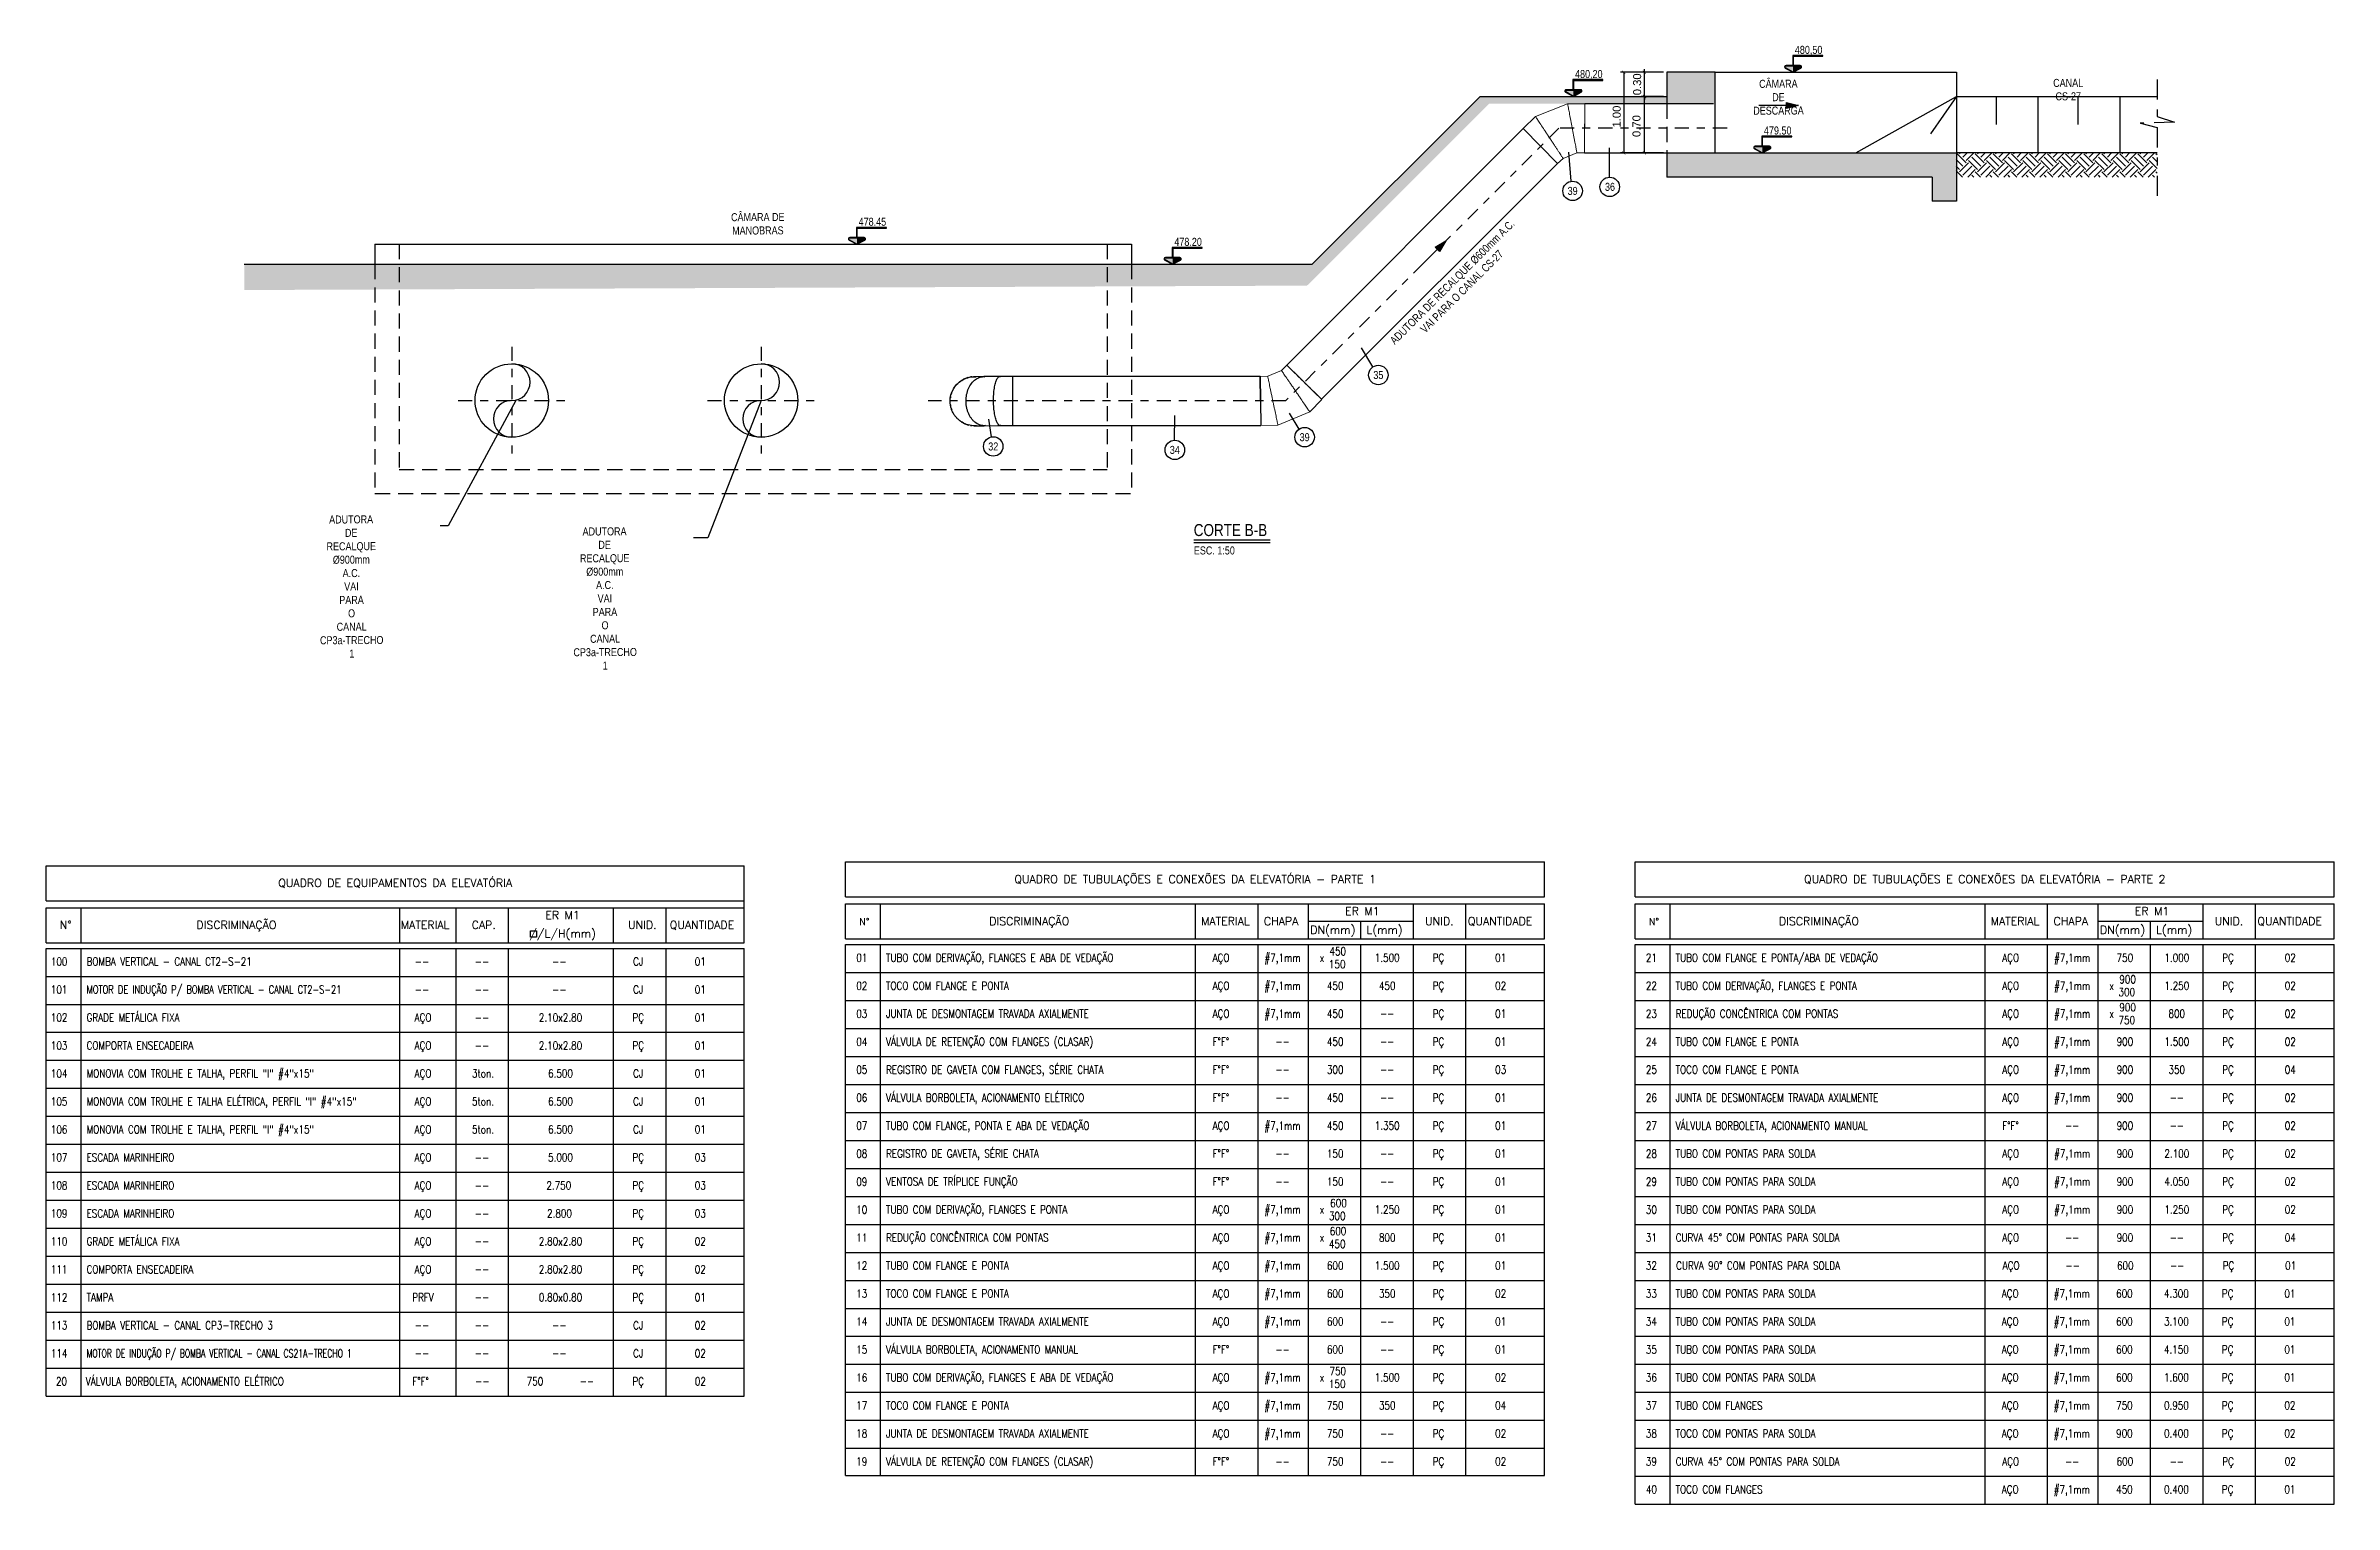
# Model space of a CAD drawing. Header units: feet. Extents: x 0 to 285190, y 0 to 9111369.
# Drawn here: x 285081.72 to 285110.16, y 9111318.04 to 9111336.16 of the extents above; entities that cross this region are included whole.
import ezdxf
from ezdxf import colors
from ezdxf.entities.mleader import LeaderData, LeaderLine
from ezdxf.enums import TextEntityAlignment as Align
from ezdxf.math import Vec2, Vec3

# ---------------------------------------------------------------- set-up
doc = ezdxf.new("R2010")
doc.units = ezdxf.units.FT
doc.header["$MEASUREMENT"] = 0
doc.linetypes.add('DASHDOT', pattern=[1, 0.5, -0.25, 0, -0.25])
doc.linetypes.add('HIDDEN', pattern=[0.375, 0.25, -0.125])
doc.layers.get('0').update_dxf_attribs({"linetype": 'CONTINUOUS'})
doc.layers.get('DEFPOINTS').update_dxf_attribs({"linetype": 'CONTINUOUS'})
for name, color, linetype in [('01', 1, 'CONTINUOUS'), ('02', 7, 'CONTINUOUS'), ('04', 4, 'CONTINUOUS'), ('06', 6, 'CONTINUOUS'), ('A-NIVEIS', 1, 'CONTINUOUS'), ('A-TEXTO', 2, 'CONTINUOUS'), ('ARQ_SENTIDO', 1, 'CONTINUOUS'), ('det-tabl', 1, 'CONTINUOUS'), ('EIXO', 1, 'DASHDOT'), ('H-SA-CONTORNO', 2, 'CONTINUOUS'), ('H-SA-DIM', 1, 'CONTINUOUS'), ('H-SA-EIXOS', 1, 'DASHDOT'), ('H-SA-HTC CONCRETO', 253, 'CONTINUOUS'), ('H-SA-TEXTO', 2, 'CONTINUOUS'), ('H-SA-TUBOS', 3, 'CONTINUOUS'), ('INDIC', 2, 'CONTINUOUS'), ('Left View-EGC-Monovias', 1, 'CONTINUOUS'), ('TEXTO', 2, 'CONTINUOUS')]:
    doc.layers.add(name, color=color, linetype=linetype)
doc.layers.add('P-PIPE', color=3, linetype='CONTINUOUS', lineweight=18)
doc.styles.add('EGC_Arial_2.0mm', font='arial.ttf', dxfattribs={"width": 0.8, "height": 2})
doc.styles.add('EGC_Arial_3.0mm', font='arial.ttf', dxfattribs={"width": 0.8, "height": 3})
doc.styles.add('ROMANS', font='romans.shx')
doc.styles.get("Standard").update_dxf_attribs({"font": 'arial.ttf'})
doc.dimstyles.new('Copy of EGC_2.0mm', dxfattribs={"dimtxt": 0.1, "dimasz": 0.04, "dimexe": 0.04, "dimexo": 0.04, "dimgap": 0.04, "dimtad": 1, "dimzin": 1, "dimdsep": 46, "dimtxsty": 'Standard', "dimblk": 'ARCHTICK', "dimcen": 0, "dimclrd": 1, "dimclre": 1, "dimclrt": 2, "dimazin": 0, "dimtfac": 1, "dimtix": 1, "dimtmove": 1, "dimatfit": 3, "dimldrblk": 'NONE', "dimfxl": 0.002, "dimtolj": 1, "dimtzin": 0, "dimlwd": -1, "dimarcsym": 0})

# ---------------------------------------------------------------- blocks, each defined once
blk = doc.blocks.new('EGC-SETA SENTIDO DA TUBULAÇÃO')
h = blk.add_hatch(color=256)
h.dxf.hatch_style = 1
h.paths.add_polyline_path([(-3, 0.75), (0, 0), (-3, -0.75)])
blk.add_line((0, 0), (-9.84, 0))
blk.add_lwpolyline([(-3, 0.75), (0, 0), (-3, -0.75), (-3, 0.75)])
blk = doc.blocks.new('_None')
blk = doc.blocks.new('*U1225')
at = {"true_color": 0xffffff}
h = blk.add_hatch(color=7, dxfattribs=at)
h.dxf.hatch_style = 1
edge = h.paths.add_edge_path()
edge.add_line((-0.1, 1.66), (-1.77, 1.66))
edge.add_arc((-1.77, 1.31), 0.35, 90, 240)
edge.add_line((-1.95, 1.01), (0, 0))
edge.add_line((0, 0), (1.95, 1.01))
edge.add_arc((1.77, 1.31), 0.35, 300, 450)
edge.add_line((1.77, 1.66), (0.1, 1.66))
edge.add_line((0.1, 1.66), (0.1, 3.96))
edge.add_line((0.1, 3.96), (7.36, 3.96))
edge.add_line((7.36, 3.96), (7.36, 4.16))
edge.add_line((7.36, 4.16), (-0.1, 4.16))
edge.add_line((-0.1, 4.16), (-0.1, 1.66))
at = {"color": 7, "true_color": 0xffffff}
blk.add_lwpolyline([(-0.1, 1.66), (-1.77, 1.66, 0.767327), (-1.95, 1.01), (0, 0), (1.95, 1.01, 0.767327), (1.77, 1.66), (0.1, 1.66), (0.1, 3.96), (7.36, 3.96), (7.36, 4.16), (-0.1, 4.16)], format="xyb", close=True, dxfattribs=at)
blk.add_lwpolyline([(0, 0), (-1.9, 1.1, -0.767327), (-1.77, 1.56), (1.77, 1.56, -0.767327), (1.9, 1.1)], format="xyb", close=True)
blk.add_lwpolyline([(0, 1.56), (0, 4.06), (7.36, 4.06)])
for points in [[(0, 1.56), (0, 0), (0.93, 1.56), (1.06, 0.61)], [(0.93, 1.56), (1.06, 0.61), (1.86, 1.55), (1.9, 1.1)], [(1.86, 1.55), (1.9, 1.1), (1.99, 1.44), (2, 1.2)]]:
    blk.add_solid(points)
at = {"layer": 'A-TEXTO', "style": 'EGC_Arial_2.0mm', "width": 0.8}
blk.add_attdef('COTA', text='', height=2, dxfattribs=at).set_placement((7.26, 4.56), align=Align.RIGHT)
blk = doc.blocks.new('_ArchTick')
at = {"color": 0, "linetype": 'ByBlock', "const_width": 0.15}
blk.add_lwpolyline([(-0.5, -0.5), (0.5, 0.5)], dxfattribs=at)
blk = doc.blocks.new('*D1255')
at = {"layer": 'DEFPOINTS', "color": 0, "transparency": 16777216}
for p in [(285101.588, 9111335.535), (285101.864, 9111335.535), (285101.844, 9111334.833)]:
    blk.add_point(p, dxfattribs=at)
at = {"layer": 'H-SA-DIM', "color": 1, "lineweight": -2, "transparency": 16777216}
for p, q in [((285101.824, 9111335.535), (285101.548, 9111335.535)), ((285101.804, 9111334.833), (285101.548, 9111334.833))]:
    blk.add_line(p, q, dxfattribs=at)
at = {"layer": 'H-SA-DIM', "color": 1, "transparency": 16777216}
blk.add_line((285101.588, 9111334.833), (285101.588, 9111335.535), dxfattribs=at)
at = {"layer": 'H-SA-DIM', "color": 1, "transparency": 16777216, "xscale": 0.04, "yscale": 0.04, "zscale": 0.04}
for p, rotation in [((285101.588, 9111335.535), 90), ((285101.588, 9111334.833), 270)]:
    blk.add_blockref('_ArchTick', p, dxfattribs=dict(at, rotation=rotation))
at = {"layer": 'H-SA-DIM', "color": 2, "transparency": 16777216, "insert": (285101.489, 9111335.166), "char_height": 0.1, "attachment_point": 5, "rotation": 90}
blk.add_mtext('\\A1;0.70', dxfattribs=at)
blk = doc.blocks.new('*D1256')
at = {"layer": 'DEFPOINTS', "color": 0, "transparency": 16777216}
for p in [(285101.588, 9111335.835), (285101.864, 9111335.835), (285101.864, 9111335.535)]:
    blk.add_point(p, dxfattribs=at)
at = {"layer": 'H-SA-DIM', "color": 1, "lineweight": -2, "transparency": 16777216}
for p, q in [((285101.824, 9111335.835), (285101.548, 9111335.835)), ((285101.824, 9111335.535), (285101.548, 9111335.535))]:
    blk.add_line(p, q, dxfattribs=at)
at = {"layer": 'H-SA-DIM', "color": 1, "transparency": 16777216}
for p, q in [((285101.588, 9111335.835), (285101.588, 9111335.875)), ((285101.588, 9111335.535), (285101.588, 9111335.835)), ((285101.588, 9111335.535), (285101.588, 9111335.495))]:
    blk.add_line(p, q, dxfattribs=at)
at = {"layer": 'H-SA-DIM', "color": 1, "transparency": 16777216, "xscale": 0.04, "yscale": 0.04, "zscale": 0.04}
for p, rotation in [((285101.588, 9111335.835), 270), ((285101.588, 9111335.535), 90)]:
    blk.add_blockref('_ArchTick', p, dxfattribs=dict(at, rotation=rotation))
at = {"layer": 'H-SA-DIM', "color": 2, "transparency": 16777216, "insert": (285101.497, 9111335.685), "char_height": 0.1, "attachment_point": 5, "rotation": 90}
blk.add_mtext('\\A1;0.30', dxfattribs=at)
blk = doc.blocks.new('*D1257')
at = {"layer": 'DEFPOINTS', "color": 0, "transparency": 16777216}
for p in [(285101.864, 9111335.835), (285101.331, 9111334.833), (285101.864, 9111334.833)]:
    blk.add_point(p, dxfattribs=at)
at = {"layer": 'H-SA-DIM', "color": 1, "lineweight": -2, "transparency": 16777216}
for p, q in [((285101.824, 9111335.835), (285101.291, 9111335.835)), ((285101.824, 9111334.833), (285101.291, 9111334.833))]:
    blk.add_line(p, q, dxfattribs=at)
at = {"layer": 'H-SA-DIM', "color": 1, "transparency": 16777216}
blk.add_line((285101.331, 9111335.835), (285101.331, 9111334.833), dxfattribs=at)
at = {"layer": 'H-SA-DIM', "color": 1, "transparency": 16777216, "xscale": 0.04, "yscale": 0.04, "zscale": 0.04}
for p, rotation in [((285101.331, 9111335.835), 90), ((285101.331, 9111334.833), 270)]:
    blk.add_blockref('_ArchTick', p, dxfattribs=dict(at, rotation=rotation))
at = {"layer": 'H-SA-DIM', "color": 2, "transparency": 16777216, "insert": (285101.243, 9111335.284), "char_height": 0.1, "attachment_point": 5, "rotation": 90}
blk.add_mtext('\\A1;1.00', dxfattribs=at)
blk = doc.blocks.new('*U1258')
at = {"color": 5}
blk.add_line((5, -9.04), (24, -9.04), dxfattribs=at)
blk.add_line((5, -9.71), (24, -9.71))
at = {"style": 'EGC_Arial_3.0mm', "width": 0.8}
blk.add_attdef('TITULO', text='', height=3, dxfattribs=at).set_placement((5, -9.04), align=Align.BOTTOM_LEFT)
at = {"style": 'EGC_Arial_2.0mm', "width": 0.8}
blk.add_attdef('ESCALA', text='', height=2, dxfattribs=at).set_placement((5.03, -10.71), align=Align.TOP_LEFT)
blk = doc.blocks.new('*U1253')
at = {"layer": 'Left View-EGC-Monovias', "color": 0, "linetype": 'ByBlock', "lineweight": -2}
for p, q in [((0, 66825, 863978), (0, 66824, 863978)), ((0, 66809, 864004), (0, 66660, 864004)), ((0, 66698, 863666), (0, 66806, 863666)), ((0, 66800, 864013), (0, 66668, 864013)), ((0, 66721, 863658), (0, 66798, 863658)), ((0, 66671, 864016), (0, 66797, 864016)), ((0, 66678, 864024), (0, 66789, 864024)), ((0, 66786, 863654), (0, 66785, 863654)), ((0, 66757, 864076), (0, 66765, 864069)), ((0, 66765, 864048), (0, 66765, 864069)), ((0, 66757, 864232), (0, 66755, 864232)), ((0, 66757, 864262), (0, 66755, 864262)), ((0, 66757, 864232), (0, 66757, 864262)), ((0, 66757, 864106), (0, 66757, 864106)), ((0, 66757, 864136), (0, 66757, 864106)), ((0, 66757, 864136), (0, 66757, 864136)), ((0, 66757, 864106), (0, 66757, 864136)), ((0, 66757, 864106), (0, 66756, 864106)), ((0, 66757, 864136), (0, 66756, 864136)), ((0, 66757, 864262), (0, 66757, 864262)), ((0, 66757, 864232), (0, 66757, 864232)), ((0, 66757, 864262), (0, 66757, 864232)), ((0, 66757, 864076), (0, 66756, 864077)), ((0, 66757, 864076), (0, 66757, 864055)), ((0, 66757, 864575), (0, 66757, 864543)), ((0, 66701, 864543), (0, 66757, 864543)), ((0, 66701, 864575), (0, 66757, 864575)), ((0, 66756, 864106), (0, 66756, 864136)), ((0, 66750, 864106), (0, 66756, 864106)), ((0, 66750, 864136), (0, 66756, 864136)), ((0, 66755, 864078), (0, 66756, 864077)), ((0, 66754, 864077), (0, 66756, 864077)), ((0, 66755, 864232), (0, 66755, 864262)), ((0, 66749, 864232), (0, 66755, 864232)), ((0, 66749, 864262), (0, 66755, 864262)), ((0, 66754, 864078), (0, 66750, 864059)), ((0, 66733, 864320), (0, 66753, 864319)), ((0, 66753, 864078), (0, 66733, 864077)), ((0, 66750, 864136), (0, 66750, 864106)), ((0, 66750, 864106), (0, 66735, 864106)), ((0, 66750, 864136), (0, 66735, 864136)), ((0, 66749, 864262), (0, 66749, 864232)), ((0, 66749, 864232), (0, 66735, 864232)), ((0, 66749, 864262), (0, 66735, 864262)), ((0, 66747, 864138), (0, 66747, 864167)), ((0, 66740, 864167), (0, 66747, 864167)), ((0, 66747, 864264), (0, 66740, 864264)), ((0, 66747, 864264), (0, 66747, 864293)), ((0, 66740, 864138), (0, 66747, 864138)), ((0, 66740, 864293), (0, 66747, 864293)), ((0, 66746, 864264), (0, 66746, 864262)), ((0, 66746, 864138), (0, 66746, 864136)), ((0, 66745, 864159), (0, 66736, 864159)), ((0, 66745, 864162), (0, 66736, 864162)), ((0, 66745, 864269), (0, 66736, 864269)), ((0, 66745, 864272), (0, 66736, 864272)), ((0, 66745, 864143), (0, 66736, 864143)), ((0, 66745, 864146), (0, 66736, 864146)), ((0, 66745, 864285), (0, 66736, 864285)), ((0, 66745, 864288), (0, 66736, 864288)), ((0, 66745, 864162), (0, 66745, 864159)), ((0, 66745, 864272), (0, 66745, 864269)), ((0, 66745, 864146), (0, 66745, 864143)), ((0, 66745, 864288), (0, 66745, 864285)), ((0, 66740, 864063), (0, 66740, 864063)), ((0, 66720, 864167), (0, 66740, 864167)), ((0, 66740, 864264), (0, 66720, 864264)), ((0, 66740, 864159), (0, 66740, 864146)), ((0, 66740, 864167), (0, 66740, 864162)), ((0, 66740, 864269), (0, 66740, 864264)), ((0, 66740, 864285), (0, 66740, 864272)), ((0, 66740, 864143), (0, 66740, 864138)), ((0, 66740, 864138), (0, 66720, 864138)), ((0, 66719, 864293), (0, 66740, 864293)), ((0, 66740, 864293), (0, 66740, 864288)), ((0, 66738, 864062), (0, 66739, 864062)), ((0, 66739, 864066), (0, 66738, 864066)), ((0, 66734, 864068), (0, 66736, 864068)), ((0, 66736, 864159), (0, 66736, 864162)), ((0, 66736, 864269), (0, 66736, 864272)), ((0, 66736, 864143), (0, 66736, 864146)), ((0, 66736, 864285), (0, 66736, 864288)), ((0, 66712, 864146), (0, 66736, 864146)), ((0, 66712, 864143), (0, 66736, 864143)), ((0, 66712, 864159), (0, 66736, 864159)), ((0, 66712, 864162), (0, 66736, 864162)), ((0, 66711, 864269), (0, 66736, 864269)), ((0, 66711, 864272), (0, 66736, 864272)), ((0, 66711, 864285), (0, 66736, 864285)), ((0, 66711, 864288), (0, 66736, 864288)), ((0, 66735, 864232), (0, 66735, 864262)), ((0, 66731, 864232), (0, 66735, 864232)), ((0, 66731, 864262), (0, 66735, 864262)), ((0, 66735, 864106), (0, 66735, 864136)), ((0, 66731, 864106), (0, 66735, 864106)), ((0, 66731, 864136), (0, 66735, 864136)), ((0, 66733, 864262), (0, 66733, 864264)), ((0, 66733, 864136), (0, 66733, 864138)), ((0, 66730, 864068), (0, 66732, 864068)), ((0, 66731, 864262), (0, 66731, 864232)), ((0, 66731, 864232), (0, 66730, 864232)), ((0, 66731, 864262), (0, 66730, 864262)), ((0, 66731, 864136), (0, 66731, 864106)), ((0, 66731, 864106), (0, 66731, 864106)), ((0, 66731, 864136), (0, 66731, 864106)), ((0, 66731, 864136), (0, 66731, 864136)), ((0, 66731, 864106), (0, 66729, 864106)), ((0, 66731, 864136), (0, 66729, 864136)), ((0, 66730, 864262), (0, 66730, 864232)), ((0, 66730, 864232), (0, 66728, 864232)), ((0, 66730, 864262), (0, 66728, 864262)), ((0, 66729, 864136), (0, 66722, 864136)), ((0, 66729, 864106), (0, 66729, 864136)), ((0, 66729, 864106), (0, 66721, 864106)), ((0, 66727, 864062), (0, 66728, 864062)), ((0, 66728, 864262), (0, 66728, 864232)), ((0, 66728, 864262), (0, 66722, 864262)), ((0, 66728, 864232), (0, 66722, 864232)), ((0, 66728, 864066), (0, 66727, 864066)), ((0, 66726, 864063), (0, 66727, 864063)), ((0, 66716, 864058), (0, 66711, 864075)), ((0, 66715, 864321), (0, 66695, 864375)), ((0, 66708, 864286), (0, 66684, 864286)), ((0, 66684, 864111), (0, 66708, 864111)), ((0, 66705, 864680), (0, 66705, 864693)), ((0, 66705, 864666), (0, 66705, 864680)), ((0, 66703, 864680), (0, 66705, 864680)), ((0, 66703, 864680), (0, 66703, 864664)), ((0, 66703, 864695), (0, 66703, 864680)), ((0, 66701, 864680), (0, 66703, 864680)), ((0, 66682, 864704), (0, 66701, 864704)), ((0, 66701, 864704), (0, 66701, 864659)), ((0, 66701, 864659), (0, 66682, 864659)), ((0, 66701, 864529), (0, 66701, 864532)), ((0, 66701, 864532), (0, 66701, 864563)), ((0, 66701, 864563), (0, 66701, 864571)), ((0, 66701, 864571), (0, 66701, 864645)), ((0, 66701, 864659), (0, 66701, 864645)), ((0, 66700, 864645), (0, 66701, 864645)), ((0, 66701, 864571), (0, 66700, 864571)), ((0, 66682, 864657), (0, 66700, 864657)), ((0, 66700, 864657), (0, 66700, 864645)), ((0, 66700, 864571), (0, 66700, 864645)), ((0, 66700, 864571), (0, 66700, 864562)), ((0, 66700, 864531), (0, 66700, 864562)), ((0, 66700, 864531), (0, 66700, 864527)), ((0, 66700, 864705), (0, 66682, 864705)), ((0, 66700, 864645), (0, 66690, 864645)), ((0, 66700, 864571), (0, 66690, 864571)), ((0, 66700, 864562), (0, 66690, 864562)), ((0, 66700, 864531), (0, 66690, 864531)), ((0, 66700, 864527), (0, 66690, 864527)), ((0, 66696, 864075), (0, 66696, 864074)), ((0, 66690, 864657), (0, 66690, 864645)), ((0, 66690, 864571), (0, 66690, 864645)), ((0, 66690, 864562), (0, 66690, 864571)), ((0, 66690, 864531), (0, 66690, 864562)), ((0, 66690, 864527), (0, 66690, 864531)), ((0, 66689, 864645), (0, 66690, 864645)), ((0, 66690, 864571), (0, 66689, 864571)), ((0, 66689, 864657), (0, 66689, 864645)), ((0, 66689, 864645), (0, 66689, 864571)), ((0, 66689, 864563), (0, 66689, 864571)), ((0, 66689, 864563), (0, 66689, 864532)), ((0, 66689, 864529), (0, 66689, 864532)), ((0, 66662, 864543), (0, 66689, 864543)), ((0, 66662, 864575), (0, 66689, 864575)), ((0, 66686, 864728), (0, 66686, 864705)), ((0, 66686, 864657), (0, 66686, 864631)), ((0, 66683, 864731), (0, 66683, 864705)), ((0, 66683, 864657), (0, 66683, 864629)), ((0, 66679, 864731), (0, 66683, 864731)), ((0, 66679, 864629), (0, 66683, 864629)), ((0, 66657, 864704), (0, 66682, 864704)), ((0, 66682, 864704), (0, 66682, 864659)), ((0, 66682, 864659), (0, 66657, 864659)), ((0, 66682, 864659), (0, 66682, 864657)), ((0, 66682, 864657), (0, 66657, 864657)), ((0, 66657, 864705), (0, 66682, 864705)), ((0, 66682, 864705), (0, 66682, 864704)), ((0, 66679, 864705), (0, 66679, 864731)), ((0, 66679, 864629), (0, 66679, 864657)), ((0, 66677, 864118), (0, 66677, 864279)), ((0, 66676, 864728), (0, 66676, 864705)), ((0, 66676, 864657), (0, 66676, 864631)), ((0, 66654, 864719), (0, 66676, 864719)), ((0, 66666, 864640), (0, 66676, 864640)), ((0, 66676, 864388), (0, 66652, 864388)), ((0, 66668, 864013), (0, 66669, 864014)), ((0, 66664, 864009), (0, 66668, 864013)), ((0, 66666, 864011), (0, 66666, 864073)), ((0, 66664, 864389), (0, 66631, 864464)), ((0, 66662, 864559), (0, 66662, 864583)), ((0, 66662, 864559), (0, 66660, 864559)), ((0, 66662, 864535), (0, 66662, 864559)), ((0, 66660, 864584), (0, 66660, 864559)), ((0, 66660, 864559), (0, 66614, 864559)), ((0, 66660, 864559), (0, 66660, 864534)), ((0, 66614, 864584), (0, 66660, 864584)), ((0, 66614, 864534), (0, 66660, 864534)), ((0, 66659, 863997), (0, 66658, 863997)), ((0, 66658, 864024), (0, 66658, 864073)), ((0, 66657, 864657), (0, 66657, 864659)), ((0, 66657, 864704), (0, 66657, 864705)), ((0, 66654, 864704), (0, 66654, 864719)), ((0, 66654, 864640), (0, 66654, 864658)), ((0, 66651, 864699), (0, 66652, 864699)), ((0, 66652, 864664), (0, 66652, 864699)), ((0, 66652, 864664), (0, 66651, 864664)), ((0, 66651, 864699), (0, 66651, 864664)), ((0, 66651, 864680), (0, 66647, 864680)), ((0, 66646, 864680), (0, 66647, 864680)), ((0, 66646, 864664), (0, 66647, 864664)), ((0, 66646, 864696), (0, 66647, 864696)), ((0, 66647, 864680), (0, 66647, 864713)), ((0, 66647, 864647), (0, 66647, 864680)), ((0, 66646, 864664), (0, 66646, 864680)), ((0, 66646, 864680), (0, 66646, 864696)), ((0, 66646, 864680), (0, 66644, 864680)), ((0, 66646, 864694), (0, 66644, 864694)), ((0, 66646, 864665), (0, 66644, 864665)), ((0, 66644, 864680), (0, 66644, 864664)), ((0, 66644, 864696), (0, 66644, 864680)), ((0, 66640, 864680), (0, 66644, 864680)), ((0, 66640, 864664), (0, 66644, 864664)), ((0, 66640, 864696), (0, 66644, 864696)), ((0, 66640, 864680), (0, 66638, 864680)), ((0, 66640, 864664), (0, 66640, 864680)), ((0, 66640, 864680), (0, 66640, 864696)), ((0, 66638, 864665), (0, 66638, 864680)), ((0, 66638, 864694), (0, 66638, 864680)), ((0, 66608, 864443), (0, 66636, 864380)), ((0, 66633, 864375), (0, 66615, 864326)), ((0, 66614, 864559), (0, 66614, 864584)), ((0, 66614, 864559), (0, 66608, 864559)), ((0, 66614, 864534), (0, 66614, 864559)), ((0, 66608, 864567), (0, 66608, 864466)), ((0, 66608, 864466), (0, 66605, 864466)), ((0, 66605, 864567), (0, 66608, 864567)), ((0, 66608, 864444), (0, 66608, 864466)), ((0, 66608, 864567), (0, 66608, 864590)), ((0, 66605, 864466), (0, 66605, 864567)), ((0, 66605, 864466), (0, 66605, 864440)), ((0, 66605, 864593), (0, 66605, 864567)), ((0, 66605, 864567), (0, 66592, 864567)), ((0, 66592, 864593), (0, 66605, 864593)), ((0, 66605, 864466), (0, 66592, 864466)), ((0, 66605, 864440), (0, 66592, 864440)), ((0, 66592, 864567), (0, 66592, 864593)), ((0, 66592, 864466), (0, 66592, 864567)), ((0, 66592, 864440), (0, 66592, 864466)), ((0, 66589, 864567), (0, 66592, 864567)), ((0, 66592, 864466), (0, 66589, 864466)), ((0, 66589, 864567), (0, 66589, 864590)), ((0, 66589, 864567), (0, 66589, 864466)), ((0, 66589, 864444), (0, 66589, 864466)), ((0, 66589, 864559), (0, 66582, 864559)), ((0, 66457, 863476), (0, 66589, 863476)), ((0, 66582, 864584), (0, 66582, 864559)), ((0, 66582, 864559), (0, 66582, 864534)), ((0, 66582, 864559), (0, 66536, 864559)), ((0, 66536, 864584), (0, 66582, 864584)), ((0, 66536, 864534), (0, 66582, 864534)), ((0, 66465, 863311), (0, 66581, 863311)), ((0, 66468, 863304), (0, 66578, 863304)), ((0, 66533, 863166), (0, 66574, 863166)), ((0, 66573, 863161), (0, 66444, 863161)), ((0, 66561, 863207), (0, 66561, 863207)), ((0, 66561, 863207), (0, 66561, 863207)), ((0, 66485, 863295), (0, 66561, 863295)), ((0, 66559, 864680), (0, 66559, 864694)), ((0, 66559, 864665), (0, 66559, 864680)), ((0, 66557, 864680), (0, 66559, 864680)), ((0, 66559, 863206), (0, 66556, 863205)), ((0, 66466, 863135), (0, 66559, 863135)), ((0, 66557, 864680), (0, 66557, 864664)), ((0, 66557, 864696), (0, 66557, 864680)), ((0, 66553, 864680), (0, 66557, 864680)), ((0, 66557, 864664), (0, 66553, 864664)), ((0, 66557, 864696), (0, 66553, 864696)), ((0, 66556, 863205), (0, 66530, 863213)), ((0, 66554, 863484), (0, 66492, 863484)), ((0, 66553, 864664), (0, 66553, 864680)), ((0, 66553, 864680), (0, 66553, 864696)), ((0, 66553, 864680), (0, 66551, 864680)), ((0, 66551, 864694), (0, 66553, 864694)), ((0, 66551, 864665), (0, 66553, 864665)), ((0, 66551, 864680), (0, 66551, 864664)), ((0, 66551, 864696), (0, 66551, 864680)), ((0, 66549, 864680), (0, 66551, 864680)), ((0, 66551, 864664), (0, 66549, 864664)), ((0, 66551, 864696), (0, 66549, 864696)), ((0, 66551, 863285), (0, 66551, 863274)), ((0, 66550, 863285), (0, 66551, 863285)), ((0, 66551, 863293), (0, 66523, 863293)), ((0, 66551, 863293), (0, 66551, 863285)), ((0, 66549, 863295), (0, 66551, 863293)), ((0, 66550, 863268), (0, 66546, 863268)), ((0, 66550, 863285), (0, 66523, 863285)), ((0, 66549, 864713), (0, 66549, 864680)), ((0, 66549, 864680), (0, 66546, 864680)), ((0, 66549, 864680), (0, 66549, 864647)), ((0, 66546, 863282), (0, 66547, 863281)), ((0, 66544, 864699), (0, 66546, 864699)), ((0, 66546, 864664), (0, 66546, 864699)), ((0, 66546, 864664), (0, 66544, 864664)), ((0, 66544, 863498), (0, 66546, 863498)), ((0, 66546, 863498), (0, 66546, 863484)), ((0, 66544, 864699), (0, 66544, 864664)), ((0, 66544, 863484), (0, 66544, 863498)), ((0, 66540, 863498), (0, 66544, 863498)), ((0, 66543, 864719), (0, 66543, 864704)), ((0, 66543, 864658), (0, 66543, 864640)), ((0, 66543, 864719), (0, 66520, 864719)), ((0, 66542, 864327), (0, 66525, 864375)), ((0, 66541, 863270), (0, 66541, 863278)), ((0, 66541, 863285), (0, 66541, 863283)), ((0, 66540, 864659), (0, 66540, 864657)), ((0, 66540, 864659), (0, 66514, 864659)), ((0, 66514, 864704), (0, 66540, 864704)), ((0, 66540, 864705), (0, 66540, 864704)), ((0, 66540, 864657), (0, 66514, 864657)), ((0, 66514, 864705), (0, 66540, 864705)), ((0, 66540, 863484), (0, 66540, 863498)), ((0, 66506, 863498), (0, 66540, 863498)), ((0, 66536, 864559), (0, 66536, 864584)), ((0, 66536, 864534), (0, 66536, 864559)), ((0, 66536, 864559), (0, 66535, 864559)), ((0, 66535, 864559), (0, 66535, 864583)), ((0, 66535, 864535), (0, 66535, 864559)), ((0, 66508, 864543), (0, 66535, 864543)), ((0, 66508, 864575), (0, 66535, 864575)), ((0, 66531, 863255), (0, 66532, 863274)), ((0, 66532, 863264), (0, 66529, 863264)), ((0, 66531, 864640), (0, 66520, 864640)), ((0, 66518, 864384), (0, 66531, 864439)), ((0, 66530, 863219), (0, 66531, 863251)), ((0, 66531, 863254), (0, 66531, 863251)), ((0, 66531, 863254), (0, 66531, 863255)), ((0, 66531, 863251), (0, 66529, 863251)), ((0, 66529, 863254), (0, 66531, 863254)), ((0, 66531, 863255), (0, 66531, 863255)), ((0, 66531, 863255), (0, 66529, 863255)), ((0, 66531, 864071), (0, 66531, 863498)), ((0, 66530, 863215), (0, 66530, 863216)), ((0, 66530, 863216), (0, 66530, 863219)), ((0, 66530, 863219), (0, 66528, 863219)), ((0, 66530, 863216), (0, 66528, 863216)), ((0, 66528, 863214), (0, 66530, 863214)), ((0, 66530, 863215), (0, 66530, 863215)), ((0, 66530, 863215), (0, 66530, 863213)), ((0, 66529, 863251), (0, 66529, 863254)), ((0, 66529, 863251), (0, 66528, 863219)), ((0, 66529, 863255), (0, 66529, 863254)), ((0, 66528, 863216), (0, 66528, 863219)), ((0, 66528, 863216), (0, 66528, 863214)), ((0, 66523, 863285), (0, 66499, 863285)), ((0, 66523, 863293), (0, 66523, 863285)), ((0, 66523, 863293), (0, 66495, 863293)), ((0, 66523, 863295), (0, 66523, 863293)), ((0, 66523, 863498), (0, 66523, 864071)), ((0, 66520, 864705), (0, 66520, 864728)), ((0, 66520, 864631), (0, 66520, 864657)), ((0, 66519, 863249), (0, 66458, 863249)), ((0, 66518, 864731), (0, 66518, 864705)), ((0, 66518, 864657), (0, 66518, 864629)), ((0, 66518, 864731), (0, 66513, 864731)), ((0, 66518, 864629), (0, 66513, 864629)), ((0, 66516, 864071), (0, 66516, 863498)), ((0, 66514, 864659), (0, 66495, 864659)), ((0, 66495, 864704), (0, 66514, 864704)), ((0, 66514, 864659), (0, 66514, 864704)), ((0, 66514, 864657), (0, 66514, 864659)), ((0, 66497, 864657), (0, 66514, 864657)), ((0, 66514, 864705), (0, 66497, 864705)), ((0, 66514, 864704), (0, 66514, 864705)), ((0, 66513, 864705), (0, 66513, 864731)), ((0, 66513, 864629), (0, 66513, 864657)), ((0, 66512, 863237), (0, 66449, 863237)), ((0, 66449, 863236), (0, 66512, 863236)), ((0, 66511, 864705), (0, 66511, 864728)), ((0, 66511, 864631), (0, 66511, 864657)), ((0, 66508, 864532), (0, 66508, 864529)), ((0, 66508, 864532), (0, 66508, 864563)), ((0, 66508, 864571), (0, 66506, 864571)), ((0, 66508, 864571), (0, 66508, 864563)), ((0, 66506, 864645), (0, 66508, 864645)), ((0, 66508, 864571), (0, 66508, 864645)), ((0, 66508, 864645), (0, 66508, 864657)), ((0, 66497, 864527), (0, 66506, 864527)), ((0, 66506, 864531), (0, 66506, 864527)), ((0, 66497, 864531), (0, 66506, 864531)), ((0, 66506, 864562), (0, 66506, 864531)), ((0, 66497, 864562), (0, 66506, 864562)), ((0, 66506, 864571), (0, 66506, 864562)), ((0, 66497, 864571), (0, 66506, 864571)), ((0, 66506, 864645), (0, 66506, 864571)), ((0, 66506, 864645), (0, 66497, 864645)), ((0, 66506, 864645), (0, 66506, 864657)), ((0, 66506, 864388), (0, 66482, 864388)), ((0, 66506, 863484), (0, 66506, 863498)), ((0, 66503, 863498), (0, 66506, 863498)), ((0, 66504, 864454), (0, 66488, 864389)), ((0, 66503, 863484), (0, 66503, 863498)), ((0, 66501, 863498), (0, 66503, 863498)), ((0, 66501, 863498), (0, 66501, 863484)), ((0, 66495, 863285), (0, 66499, 863285)), ((0, 66497, 864527), (0, 66497, 864531)), ((0, 66497, 864562), (0, 66497, 864531)), ((0, 66497, 864571), (0, 66495, 864571)), ((0, 66497, 864562), (0, 66497, 864571)), ((0, 66495, 864645), (0, 66497, 864645)), ((0, 66497, 864645), (0, 66497, 864571)), ((0, 66497, 864645), (0, 66497, 864657)), ((0, 66497, 863295), (0, 66495, 863293)), ((0, 66493, 864680), (0, 66495, 864680)), ((0, 66495, 864659), (0, 66495, 864704)), ((0, 66495, 864645), (0, 66495, 864659)), ((0, 66495, 864645), (0, 66495, 864571)), ((0, 66495, 864571), (0, 66495, 864563)), ((0, 66495, 864563), (0, 66495, 864532)), ((0, 66495, 864532), (0, 66495, 864529)), ((0, 66495, 863293), (0, 66495, 863285)), ((0, 66440, 864543), (0, 66495, 864543)), ((0, 66440, 864575), (0, 66495, 864575)), ((0, 66492, 864680), (0, 66493, 864680)), ((0, 66493, 864664), (0, 66493, 864680)), ((0, 66493, 864680), (0, 66493, 864695)), ((0, 66492, 864693), (0, 66492, 864680)), ((0, 66492, 864680), (0, 66492, 864666)), ((0, 66463, 864375), (0, 66445, 864325)), ((0, 66440, 864543), (0, 66440, 864575)), ((0, 66403, 864304), (0, 66403, 864095)), ((0, 66388, 864283), (0, 66388, 864284)), ((0, 66388, 864268), (0, 66388, 864269)), ((0, 66388, 864128), (0, 66388, 864129)), ((0, 66388, 864113), (0, 66388, 864114))]:
    blk.add_line(p, q, dxfattribs=at)
at = {"layer": 'Left View-EGC-Monovias', "color": 0, "linetype": 'ByBlock', "lineweight": -2, "extrusion": (-1, 0, 0)}
for centre, radius, start, end in [((-66220, 863463), 799, 131.5837, 135.4031), ((-66751, 864299), 20, 93.6125, 178.5237), ((-66751, 864098), 20, 181.4079, 266.3853), ((-66731, 864101), 25, 181.3592, 266.5624), ((-66731, 864295), 25, 93.4355, 178.5686), ((-66733, 864062), 17.5, 190.5608, 345), ((-66733, 864062), 6.5, 174.5498, 180), ((-66733, 864062), 6, 180, 360), ((-66733, 864062), 6, 0, 180), ((-66733, 864062), 4.75, 0, 180), ((-66733, 864062), 4.75, 180, 360), ((-66541, 867271), 3200, 266.5624, 267.1904), ((-66541, 861126), 3200, 92.8625, 93.4355), ((-66733, 864062), 6.5, 39.2138, 80.7546), ((-66733, 864062), 6.5, 0, 5.4502), ((-66696, 864100), 25, 181.401, 265.9181), ((-66696, 864297), 24.9, 106.6393, 178.5468), ((-62720, 864199), 4000, 180.5755, 180.7567), ((-62720, 864199), 4000, 180.8047, 181.4277), ((-62720, 864199), 4000, 178.7706, 178.9518), ((-66694, 864100), 25, 181.4277, 267.1879), ((-66694, 864298), 25, 92.8121, 178.5723), ((-62720, 864199), 4000, 178.5723, 178.7226), ((-67253, 863469), 799, 43.9631, 47.6983), ((-66700, 864659), 1.59, 180, 270), ((-66700, 864529), 1.59, 180, 270), ((-66700, 864704), 1.59, 90, 180), ((-66541, 867271), 3200, 267.1904, 267.2104), ((-66696, 864100), 25, 268.4827, 270.078), ((-66541, 867271), 3200, 267.2229, 272.8045), ((-66690, 864529), 1.59, 270, 0), ((-66664, 864353), 10.2, 360, 180), ((-66664, 864353), 10.2, 180, 360), ((-66664, 864353), 10, 180, 0), ((-66664, 864353), 10, 0, 180), ((-66719, 864413), 60, 335.1232, 336.2353), ((-66657, 864664), 4.76, 270, 360), ((-66657, 864664), 6.35, 270, 0), ((-66657, 864699), 6.35, 0, 90), ((-66605, 864444), 3.17, 182.5701, 270), ((-66605, 864590), 3.18, 90, 180), ((-66592, 864590), 3.18, 0, 90), ((-66592, 864444), 3.17, 270, 360), ((-66570, 864430), 40, 14.0714, 117.7642), ((-66571, 863213), 7, 21.5256, 180.0141), ((-66308, 863213), 270, 180.0023, 190.0483), ((-66700, 863268), 150, 335.9001, 336.9465), ((-66700, 863268), 150, 336.9465, 360), ((-66700, 863268), 154, 336.1919, 360), ((-66700, 863268), 150, 0, 3.8965), ((-66541, 863274), 10, 180, 202.5889), ((-66523, 863192), 28.1, 209.4566, 248.6614), ((-66700, 863268), 154, 0, 4.6882), ((-66540, 864664), 6.35, 180, 270), ((-66540, 864699), 6.35, 90, 180), ((-66541, 863274), 4.36, 90, 270), ((-66541, 863274), 9, 1.9996, 121.9966), ((-66540, 864664), 4.76, 180, 270), ((-66541, 863274), 4.36, 270, 90), ((-66753, 863109), 273, 19.2854, 27.8453), ((-66506, 864529), 1.59, 180, 270), ((-66494, 864353), 10.2, 360, 180), ((-66494, 864353), 10.3, 180, 360), ((-66494, 864353), 10, 180, 360), ((-66494, 864353), 10, 0, 180), ((-66497, 864529), 1.59, 270, 0), ((-66497, 864659), 1.59, 270, 360), ((-66497, 864704), 1.59, 0, 90), ((-66699, 863105), 272, 34.2645, 41.4904), ((-66429, 864403), 60, 194.0714, 194.5409), ((-66470, 863230), 22, 57.6386, 76.4641), ((-66557, 863192), 117, 22.0903, 22.3676), ((-66557, 863192), 117, 344.6348, 22.0903), ((-66539, 861126), 3193, 87.205, 87.838), ((-66539, 867271), 3192, 272.1845, 272.8399), ((-66388, 864276), 7.75, 90, 270), ((-66386, 864100), 25, 272.8045, 274.5351), ((-66384, 864297), 19, 1.4166, 87.205), ((-66383, 864100), 25.3, 272.8031, 358.5772), ((-66383, 864297), 25.3, 1.4228, 87.197), ((-66381, 864100), 16.4, 272.8399, 358.5708)]:
    blk.add_arc(centre, radius, start, end, dxfattribs=at)
at = {"layer": 'Left View-EGC-Monovias', "color": 0, "linetype": 'ByBlock', "lineweight": -2, "extrusion": (1, 0, 0)}
for centre, radius, start, end in [((66765, 864186), 3.25, 0, 180), ((66765, 864186), 3.25, 180, 0), ((66765, 864111), 3.25, 0, 180), ((66765, 864111), 3.25, 180, 0), ((66764, 864281), 3.25, 0, 180), ((66764, 864281), 3.25, 180, 0), ((62758, 864196), 4000, 358.6408, 358.7107), ((66733, 864062), 7.1, 0, 180), ((66733, 864062), 7.1, 180, 360), ((66733, 864062), 6.5, 180, 360), ((66733, 864062), 6.5, 39.2138, 80.7546), ((66702, 864666), 2.54, 292.0243, 360), ((66702, 864693), 2.54, 0, 67.9757), ((66704, 864662), 2.54, 112.0243, 180), ((66704, 864698), 2.54, 180, 247.9757), ((66676, 864368), 20, 20, 90), ((66683, 864728), 2.54, 0, 90), ((66683, 864631), 2.54, 270, 360), ((66679, 864728), 2.54, 90, 180), ((66679, 864631), 2.54, 180, 270), ((66660, 864583), 1.59, 0, 90), ((66660, 864535), 1.59, 270, 360), ((66657, 864699), 4.76, 90, 180), ((66654, 864713), 6.35, 90, 180), ((66654, 864647), 6.35, 180, 270), ((66652, 864368), 20, 90, 160), ((66640, 864665), 1.59, 180, 270), ((66640, 864694), 1.59, 90, 180), ((66569, 864437), 67.6, 23.7647, 55.4699), ((66614, 864591), 6.35, 187.1902, 270), ((66614, 864527), 6.35, 90, 168.4631), ((66582, 864591), 6.35, 270, 352.8097), ((66582, 864527), 6.35, 11.5369, 90), ((66569, 864437), 67.6, 73.442, 165.9286), ((66276, 863325), 308, 338.1261, 339.2969), ((66276, 863325), 308, 331.6618, 337.482), ((66557, 864665), 1.59, 270, 360), ((66557, 864694), 1.59, 0, 90), ((66543, 864713), 6.35, 0, 90), ((66543, 864647), 6.35, 270, 360), ((66540, 864699), 4.76, 0, 90), ((66536, 864583), 1.59, 90, 180), ((66536, 864535), 1.59, 180, 270), ((66523, 863192), 28.1, 166.3139, 291.3386), ((66753, 863109), 273, 144.2504, 149.0485), ((66506, 864368), 20, 20, 90), ((66518, 864728), 2.54, 0, 90), ((66518, 864631), 2.54, 270, 360), ((66513, 864728), 2.54, 90, 180), ((66513, 864631), 2.54, 180, 270), ((66493, 864662), 2.54, 0, 67.9757), ((66493, 864698), 2.54, 292.0243, 0), ((66494, 864666), 2.54, 180, 247.9757), ((66494, 864693), 2.54, 112.0243, 180), ((66482, 864368), 20, 90, 160), ((66461, 863267), 15.2, 283.5358, 325.7355), ((66388, 864121), 7.75, 270, 90), ((66388, 864121), 6.75, 270, 90), ((66388, 864276), 6.75, 270, 90), ((66388, 864121), 6.05, 270, 90), ((66388, 864276), 6.05, 270, 90), ((66388, 864121), 4, 270, 90), ((66388, 864276), 4, 270, 90), ((66388, 864121), 4, 90, 270), ((66388, 864121), 6.05, 90, 270), ((66388, 864276), 4, 90, 270), ((66388, 864121), 6.75, 90, 270), ((66388, 864276), 6.75, 90, 270), ((66388, 864276), 6.05, 90, 270), ((66388, 864276), 7.75, 90, 270), ((66388, 864121), 7.75, 90, 270)]:
    blk.add_arc(centre, radius, start, end, dxfattribs=at)
at = {"layer": 'Left View-EGC-Monovias', "color": 0, "linetype": 'ByBlock', "lineweight": -2, "extrusion": (-1, 0, 0)}
for centre, major_axis, ratio, start_param, end_param in [((0, 66235, 863472), (0, -417, 672), 0.988603, 1.380864, 1.389683), ((0, 66700, 864563), (0, -1.59, 0), 0.707107, 3.141593, 4.712389), ((0, 66690, 864563), (0, -1.59, 0), 0.707107, 4.712389, 6.283185), ((0, 66576, 863467), (0, 16.3, -0.1), 0.989603, -0.00392, 0.003924), ((0, 66308, 863213), (0, -270, 0), 0.999366, 3.316859, 3.335257), ((0, 66538, 867279), (0, -98, 3199), 0.998739, -3.111071, -3.072992), ((0, 66506, 864563), (0, -1.59, 0), 0.707107, 3.141593, 4.712389), ((0, 66497, 864563), (0, -1.59), 0.707107, 4.712389, 6.283185), ((0, 66516, 863261), (0, 123, 56), 0.995933, 2.366778, 2.373463)]:
    blk.add_ellipse(centre, major_axis=major_axis, ratio=ratio, start_param=start_param, end_param=end_param, dxfattribs=at)
at = {"layer": 'Left View-EGC-Monovias', "color": 0, "linetype": 'ByBlock', "lineweight": -2, "extrusion": (1, 0, 0)}
for centre, major_axis, ratio, start_param, end_param in [((0, 66700, 864532), (0, 1.59, 0), 0.707107, 4.712389, 6.283185), ((0, 66538, 867279), (0, 101, -3198), 0.998741, -0.031496, 0.01723), ((0, 66690, 864532), (0, 1.59), 0.707107, 3.141593, 4.712389), ((0, 66671, 863997), (0, 0, -14), 0.866926, -1.573032, -1.568562), ((0, 66561, 863315), (0, 4.1, 19.6), 0.999878, 4.712146, 4.788674), ((0, 66506, 864532), (0, 1.59), 0.707107, 4.712389, 6.283185), ((0, 66497, 864532), (0, 1.59, 0), 0.707107, 3.141593, 4.712389), ((0, 66485, 863315), (0, -4.1, 19.6), 0.999878, 1.494511, 1.57104)]:
    blk.add_ellipse(centre, major_axis=major_axis, ratio=ratio, start_param=start_param, end_param=end_param, dxfattribs=at)
at = {"layer": 'Left View-EGC-Monovias', "color": 0, "linetype": 'ByBlock', "lineweight": -2}
for points, knots in [([(0, 66813, 863999), (0, 66814, 863998), (0, 66815, 863998), (0, 66817, 863997), (0, 66818, 863996), (0, 66820, 863994), (0, 66821, 863993), (0, 66822, 863991), (0, 66823, 863990), (0, 66824, 863987), (0, 66824, 863986), (0, 66825, 863983), (0, 66825, 863982), (0, 66825, 863980), (0, 66825, 863979), (0, 66824, 863978)], [-9.343691, -9.343691, -9.343691, -9.343691, -9.069727, -9.069727, -8.693041, -8.693041, -8.316146, -8.316146, -7.939251, -7.939251, -7.562356, -7.562356, -7.185461, -7.185461, -6.884432, -6.884432, -6.884432, -6.884432]), ([(0, 66825, 863978), (0, 66825, 863977), (0, 66825, 863976), (0, 66825, 863934), (0, 66824, 863893), (0, 66820, 863811), (0, 66818, 863771), (0, 66812, 863710), (0, 66810, 863691), (0, 66807, 863671)], [-123.936539, -123.936539, -123.936539, -123.936539, -123.626233, -123.626233, -111.81293, -111.81293, -99.999627, -99.999627, -94.196122, -94.196122, -94.196122, -94.196122]), ([(0, 66800, 864013), (0, 66800, 864013), (0, 66800, 864013), (0, 66800, 864013), (0, 66800, 864013), (0, 66801, 864012), (0, 66802, 864011), (0, 66803, 864010), (0, 66804, 864009), (0, 66807, 864006), (0, 66808, 864005), (0, 66809, 864004)], [-1.745998, -1.745998, -1.745998, -1.745998, -1.714591, -1.714591, -1.509584, -1.509584, -1.09957, -1.09957, -0.611601, -0.611601, -0.1736, -0.1736, -0.1736, -0.1736]), ([(0, 66807, 863671), (0, 66807, 863670), (0, 66807, 863668), (0, 66806, 863667), (0, 66806, 863666), (0, 66806, 863666)], [-7.4876639, -7.4876639, -7.4876639, -7.4876639, -7.1422158, -7.1422158, -7.0174703, -7.0174703, -7.0174703, -7.0174703]), ([(0, 66806, 863666), (0, 66805, 863665), (0, 66804, 863664), (0, 66803, 863662), (0, 66802, 863661), (0, 66800, 863660), (0, 66800, 863660), (0, 66799, 863660)], [-2.3953885, -2.3953885, -2.3953885, -2.3953885, -2.0508283, -2.0508283, -1.6154515, -1.6154515, -1.3957615, -1.3957615, -1.3957615, -1.3957615]), ([(0, 66798, 863658), (0, 66798, 863658), (0, 66798, 863658), (0, 66798, 863659), (0, 66798, 863659), (0, 66799, 863659), (0, 66799, 863659), (0, 66799, 863660)], [-3.225191, -3.225191, -3.225191, -3.225191, -3.1180753, -3.1180753, -2.9490051, -2.9490051, -2.8120134, -2.8120134, -2.8120134, -2.8120134]), ([(0, 66786, 863654), (0, 66786, 863654), (0, 66786, 863654), (0, 66787, 863654), (0, 66787, 863654), (0, 66788, 863654), (0, 66788, 863654), (0, 66790, 863655), (0, 66791, 863655), (0, 66794, 863656), (0, 66795, 863657), (0, 66797, 863658), (0, 66797, 863658), (0, 66798, 863658)], [-22.703856, -22.703856, -22.703856, -22.703856, -21.948901, -21.948901, -21.193945, -21.193945, -19.684035, -19.684035, -16.664213, -16.664213, -13.644392, -13.644392, -12.079686, -12.079686, -12.079686, -12.079686]), ([(0, 66789, 864024), (0, 66790, 864023), (0, 66791, 864022), (0, 66793, 864020), (0, 66794, 864019), (0, 66796, 864018), (0, 66796, 864017), (0, 66797, 864017), (0, 66797, 864016), (0, 66797, 864016)], [-4.374646, -4.374646, -4.374646, -4.374646, -3.944883, -3.944883, -3.51512, -3.51512, -3.217663, -3.217663, -3.058348, -3.058348, -3.058348, -3.058348]), ([(0, 66785, 863654), (0, 66785, 863654), (0, 66785, 863654), (0, 66784, 863654), (0, 66783, 863654), (0, 66782, 863654), (0, 66782, 863654), (0, 66780, 863654), (0, 66778, 863654), (0, 66776, 863655), (0, 66774, 863655), (0, 66771, 863655), (0, 66769, 863655), (0, 66766, 863655), (0, 66764, 863655), (0, 66758, 863655), (0, 66755, 863656), (0, 66747, 863656), (0, 66743, 863656), (0, 66735, 863657), (0, 66731, 863657), (0, 66725, 863658), (0, 66723, 863658), (0, 66721, 863658)], [-29.537943, -29.537943, -29.537943, -29.537943, -28.516941, -28.516941, -28.00644, -28.00644, -27.495939, -27.495939, -26.474937, -26.474937, -25.453935, -25.453935, -24.432933, -24.432933, -23.411931, -23.411931, -21.369927, -21.369927, -19.327923, -19.327923, -17.285919, -17.285919, -16.336033, -16.336033, -16.336033, -16.336033]), ([(0, 66771, 864299), (0, 66772, 864266), (0, 66773, 864232), (0, 66773, 864165), (0, 66772, 864131), (0, 66771, 864097)], [0, 0, 0, 0, 10.105535, 10.105535, 20.21107, 20.21107, 20.21107, 20.21107]), ([(0, 66757, 864136), (0, 66758, 864162), (0, 66758, 864189), (0, 66757, 864242), (0, 66757, 864269), (0, 66756, 864296)], [0, 0, 0, 0, 7.996609, 7.996609, 15.993217, 15.993217, 15.993217, 15.993217]), ([(0, 66738, 864066), (0, 66739, 864066), (0, 66739, 864065), (0, 66739, 864064), (0, 66740, 864063), (0, 66740, 864063)], [-1.4086894, -1.4086894, -1.4086894, -1.4086894, -1.2278945, -1.2278945, -1.0424581, -1.0424581, -1.0424581, -1.0424581]), ([(0, 66732, 864068), (0, 66732, 864069), (0, 66733, 864069), (0, 66733, 864069), (0, 66734, 864069), (0, 66734, 864068)], [-3.5004007, -3.5004007, -3.5004007, -3.5004007, -3.3968615, -3.3968615, -3.2933222, -3.2933222, -3.2933222, -3.2933222]), ([(0, 66727, 864063), (0, 66727, 864063), (0, 66727, 864064), (0, 66727, 864065), (0, 66728, 864066), (0, 66728, 864066)], [-2.8891792, -2.8891792, -2.8891792, -2.8891792, -2.7037429, -2.7037429, -2.5229479, -2.5229479, -2.5229479, -2.5229479]), ([(0, 66722, 864264), (0, 66722, 864258), (0, 66722, 864253), (0, 66722, 864230), (0, 66722, 864213), (0, 66722, 864196)], [3.393359, 3.393359, 3.393359, 3.393359, 5.06073, 5.06073, 10.12146, 10.12146, 10.12146, 10.12146]), ([(0, 66714, 863659), (0, 66715, 863659), (0, 66716, 863659), (0, 66718, 863659), (0, 66718, 863659), (0, 66719, 863659), (0, 66720, 863658), (0, 66721, 863658), (0, 66721, 863658), (0, 66721, 863658)], [-3.3383383, -3.3383383, -3.3383383, -3.3383383, -2.9880751, -2.9880751, -2.796759, -2.796759, -2.605443, -2.605443, -2.5530375, -2.5530375, -2.5530375, -2.5530375]), ([(0, 66719, 864269), (0, 66720, 864251), (0, 66720, 864233), (0, 66720, 864197), (0, 66720, 864180), (0, 66720, 864162)], [0, 0, 0, 0, 5.332723, 5.332723, 10.665446, 10.665446, 10.665446, 10.665446]), ([(0, 66714, 863659), (0, 66713, 863659), (0, 66712, 863659), (0, 66709, 863660), (0, 66707, 863661), (0, 66703, 863662), (0, 66702, 863663), (0, 66699, 863665), (0, 66698, 863665), (0, 66698, 863666)], [-9.898033, -9.898033, -9.898033, -9.898033, -9.62339, -9.62339, -8.975959, -8.975959, -8.328528, -8.328528, -8.043685, -8.043685, -8.043685, -8.043685]), ([(0, 66711, 864289), (0, 66712, 864259), (0, 66712, 864229), (0, 66712, 864169), (0, 66712, 864138), (0, 66711, 864108)], [0.000001, 0.000001, 0.000001, 0.000001, 9.064689, 9.064689, 18.129377, 18.129377, 18.129377, 18.129377]), ([(0, 66708, 864286), (0, 66708, 864286), (0, 66709, 864286), (0, 66710, 864287), (0, 66710, 864287), (0, 66710, 864287), (0, 66711, 864288), (0, 66711, 864289), (0, 66711, 864289), (0, 66711, 864289), (0, 66711, 864289), (0, 66711, 864289)], [-0.9114728, -0.9114728, -0.9114728, -0.9114728, -0.7982964, -0.7982964, -0.6851201, -0.6851201, -0.5721222, -0.5721222, -0.4591243, -0.4591243, -0.4523388, -0.4523388, -0.4523388, -0.4523388]), ([(0, 66711, 864108), (0, 66711, 864108), (0, 66711, 864108), (0, 66711, 864109), (0, 66711, 864109), (0, 66711, 864110), (0, 66710, 864110), (0, 66710, 864111), (0, 66710, 864111), (0, 66709, 864111), (0, 66708, 864111), (0, 66708, 864111)], [-1.3570357, -1.3570357, -1.3570357, -1.3570357, -1.3502502, -1.3502502, -1.2372523, -1.2372523, -1.1242545, -1.1242545, -1.0110781, -1.0110781, -0.8979018, -0.8979018, -0.8979018, -0.8979018]), ([(0, 66694, 864083), (0, 66695, 864083), (0, 66696, 864083), (0, 66698, 864084), (0, 66699, 864084), (0, 66701, 864085), (0, 66702, 864085), (0, 66704, 864087), (0, 66705, 864087), (0, 66707, 864089), (0, 66707, 864090), (0, 66709, 864092), (0, 66709, 864093), (0, 66710, 864095), (0, 66710, 864096), (0, 66711, 864098), (0, 66711, 864099), (0, 66711, 864100)], [-5.22468, -5.22468, -5.22468, -5.22468, -4.97983, -4.97983, -4.65035, -4.65035, -4.320871, -4.320871, -3.991392, -3.991392, -3.662373, -3.662373, -3.333353, -3.333353, -3.004333, -3.004333, -2.718325, -2.718325, -2.718325, -2.718325]), ([(0, 66711, 864100), (0, 66711, 864101), (0, 66711, 864103), (0, 66711, 864105), (0, 66711, 864107), (0, 66711, 864108)], [-0.8048825, -0.8048825, -0.8048825, -0.8048825, -0.4024413, -0.4024413, -0.0000002, -0.0000002, -0.0000002, -0.0000002]), ([(0, 66711, 864289), (0, 66711, 864291), (0, 66711, 864292), (0, 66711, 864295), (0, 66711, 864296), (0, 66711, 864298)], [-0.8150004, -0.8150004, -0.8150004, -0.8150004, -0.4075006, -0.4075006, -0.0000009, -0.0000009, -0.0000009, -0.0000009]), ([(0, 66711, 864298), (0, 66711, 864299), (0, 66711, 864300), (0, 66710, 864302), (0, 66710, 864303), (0, 66709, 864305), (0, 66708, 864307), (0, 66707, 864309), (0, 66706, 864310), (0, 66704, 864311), (0, 66704, 864312), (0, 66701, 864313), (0, 66700, 864314), (0, 66698, 864315), (0, 66697, 864315), (0, 66695, 864316), (0, 66694, 864316), (0, 66693, 864316)], [-8.493526, -8.493526, -8.493526, -8.493526, -8.182836, -8.182836, -7.825377, -7.825377, -7.467918, -7.467918, -7.11046, -7.11046, -6.752508, -6.752508, -6.394556, -6.394556, -6.036605, -6.036605, -5.769704, -5.769704, -5.769704, -5.769704]), ([(0, 66698, 863666), (0, 66697, 863667), (0, 66697, 863667), (0, 66695, 863669), (0, 66693, 863671), (0, 66691, 863674), (0, 66690, 863676), (0, 66689, 863679), (0, 66688, 863681), (0, 66688, 863684), (0, 66688, 863684), (0, 66687, 863685)], [-4.132359, -4.132359, -4.132359, -4.132359, -3.886212, -3.886212, -3.318658, -3.318658, -2.751103, -2.751103, -2.183548, -2.183548, -2.013638, -2.013638, -2.013638, -2.013638]), ([(0, 66695, 864075), (0, 66669, 864073), (0, 66643, 864073), (0, 66590, 864071), (0, 66564, 864071), (0, 66538, 864071)], [0, 0, 0, 0, 7.853833, 7.853833, 15.707665, 15.707665, 15.707665, 15.707665]), ([(0, 66382, 864323), (0, 66434, 864325), (0, 66486, 864327), (0, 66591, 864327), (0, 66643, 864325), (0, 66695, 864323)], [0, 0, 0, 0, 15.68282, 15.68282, 31.36564, 31.36564, 31.36564, 31.36564]), ([(0, 66418, 864317), (0, 66458, 864319), (0, 66498, 864320), (0, 66590, 864320), (0, 66641, 864318), (0, 66693, 864316)], [-100.109766, -100.109766, -100.109766, -100.109766, -88.831345, -88.831345, -74.276092, -74.276092, -74.276092, -74.276092]), ([(0, 66687, 863685), (0, 66686, 863696), (0, 66684, 863706), (0, 66677, 863758), (0, 66672, 863799), (0, 66664, 863880), (0, 66661, 863921), (0, 66659, 863974), (0, 66659, 863986), (0, 66658, 863997)], [-86.812979, -86.812979, -86.812979, -86.812979, -83.640852, -83.640852, -71.721606, -71.721606, -59.80236, -59.80236, -56.424101, -56.424101, -56.424101, -56.424101]), ([(0, 66677, 864279), (0, 66677, 864280), (0, 66677, 864281), (0, 66678, 864283), (0, 66679, 864284), (0, 66680, 864285), (0, 66681, 864285), (0, 66682, 864286), (0, 66683, 864286), (0, 66684, 864286)], [-4.221091, -4.221091, -4.221091, -4.221091, -3.957426, -3.957426, -3.693761, -3.693761, -3.429801, -3.429801, -3.165841, -3.165841, -3.165841, -3.165841]), ([(0, 66684, 864111), (0, 66683, 864111), (0, 66682, 864111), (0, 66681, 864112), (0, 66680, 864113), (0, 66679, 864114), (0, 66678, 864115), (0, 66677, 864116), (0, 66677, 864117), (0, 66677, 864118)], [-1.05525, -1.05525, -1.05525, -1.05525, -0.791359, -0.791359, -0.527468, -0.527468, -0.263734, -0.263734, 0, 0, 0, 0]), ([(0, 66671, 864016), (0, 66671, 864016), (0, 66671, 864017), (0, 66671, 864017), (0, 66672, 864018), (0, 66673, 864019), (0, 66674, 864020), (0, 66676, 864022), (0, 66677, 864023), (0, 66678, 864024)], [3.038618, 3.038618, 3.038618, 3.038618, 3.198078, 3.198078, 3.495595, 3.495595, 3.920518, 3.920518, 4.34544, 4.34544, 4.34544, 4.34544]), ([(0, 66664, 864009), (0, 66663, 864009), (0, 66663, 864008), (0, 66662, 864007), (0, 66661, 864005), (0, 66660, 864004)], [-2.2720417, -2.2720417, -2.2720417, -2.2720417, -2.1477036, -2.1477036, -1.674314, -1.674314, -1.674314, -1.674314]), ([(0, 66660, 864004), (0, 66660, 864004), (0, 66660, 864004), (0, 66660, 864003), (0, 66659, 864002), (0, 66659, 864000), (0, 66659, 863998), (0, 66659, 863997)], [2.4308158, 2.4308158, 2.4308158, 2.4308158, 2.4637687, 2.4637687, 2.767772, 2.767772, 3.0717753, 3.0717753, 3.0717753, 3.0717753]), ([(0, 66658, 863997), (0, 66658, 864001), (0, 66658, 864004), (0, 66658, 864010), (0, 66658, 864013), (0, 66658, 864016), (0, 66658, 864017), (0, 66658, 864019), (0, 66658, 864020), (0, 66658, 864021), (0, 66658, 864022), (0, 66658, 864023), (0, 66658, 864023), (0, 66658, 864023), (0, 66658, 864023), (0, 66658, 864024), (0, 66658, 864024), (0, 66658, 864024)], [-22.518083, -22.518083, -22.518083, -22.518083, -21.521161, -21.521161, -20.90914, -20.90914, -20.603129, -20.603129, -20.297118, -20.297118, -20.177836, -20.177836, -20.118195, -20.118195, -20.058554, -20.058554, -20.0405, -20.0405, -20.0405, -20.0405]), ([(0, 66658, 864024), (0, 66658, 864024), (0, 66658, 864024), (0, 66658, 864024), (0, 66658, 864025), (0, 66658, 864025), (0, 66658, 864025), (0, 66658, 864025), (0, 66658, 864026), (0, 66658, 864026), (0, 66658, 864026), (0, 66658, 864026), (0, 66658, 864027), (0, 66658, 864027), (0, 66658, 864027), (0, 66658, 864028), (0, 66658, 864028), (0, 66658, 864028), (0, 66658, 864028), (0, 66658, 864029), (0, 66658, 864029), (0, 66658, 864029), (0, 66658, 864029), (0, 66658, 864030), (0, 66658, 864030), (0, 66658, 864030), (0, 66658, 864031), (0, 66658, 864031), (0, 66658, 864031), (0, 66657, 864031), (0, 66657, 864032), (0, 66657, 864032), (0, 66657, 864032), (0, 66657, 864033), (0, 66657, 864033), (0, 66657, 864033), (0, 66657, 864034), (0, 66657, 864034), (0, 66657, 864034), (0, 66657, 864034), (0, 66657, 864035), (0, 66657, 864035), (0, 66657, 864035), (0, 66657, 864036), (0, 66657, 864036), (0, 66657, 864036), (0, 66657, 864037), (0, 66657, 864037), (0, 66657, 864037), (0, 66657, 864038), (0, 66657, 864038), (0, 66657, 864038), (0, 66657, 864039), (0, 66657, 864039), (0, 66657, 864039), (0, 66657, 864040), (0, 66657, 864040), (0, 66657, 864040), (0, 66657, 864041), (0, 66657, 864041), (0, 66657, 864041), (0, 66657, 864042), (0, 66657, 864042), (0, 66657, 864042), (0, 66657, 864043), (0, 66657, 864043), (0, 66657, 864044), (0, 66657, 864044), (0, 66657, 864044), (0, 66657, 864045), (0, 66657, 864045), (0, 66657, 864045), (0, 66657, 864046), (0, 66657, 864046), (0, 66657, 864047), (0, 66657, 864047), (0, 66657, 864047), (0, 66657, 864048), (0, 66657, 864048), (0, 66657, 864048), (0, 66657, 864049), (0, 66657, 864049), (0, 66657, 864050), (0, 66657, 864050), (0, 66657, 864050), (0, 66657, 864051), (0, 66657, 864051), (0, 66657, 864052), (0, 66657, 864052), (0, 66657, 864052), (0, 66657, 864053), (0, 66657, 864053), (0, 66657, 864054), (0, 66657, 864054), (0, 66657, 864054), (0, 66657, 864055), (0, 66657, 864055), (0, 66657, 864056), (0, 66657, 864056), (0, 66657, 864056), (0, 66657, 864057), (0, 66657, 864057), (0, 66657, 864058), (0, 66657, 864058), (0, 66657, 864059), (0, 66657, 864059), (0, 66657, 864059), (0, 66657, 864060), (0, 66657, 864060), (0, 66657, 864061), (0, 66657, 864061), (0, 66657, 864062), (0, 66657, 864062), (0, 66657, 864062), (0, 66657, 864063), (0, 66657, 864063), (0, 66657, 864064), (0, 66657, 864064), (0, 66657, 864065), (0, 66657, 864065), (0, 66657, 864066), (0, 66657, 864066), (0, 66657, 864066), (0, 66657, 864067), (0, 66657, 864067), (0, 66657, 864068), (0, 66657, 864068), (0, 66657, 864069), (0, 66657, 864069), (0, 66657, 864070), (0, 66657, 864070), (0, 66657, 864071), (0, 66657, 864071), (0, 66657, 864072), (0, 66657, 864072), (0, 66657, 864073), (0, 66657, 864073), (0, 66657, 864073), (0, 66657, 864073)], [0.0241267, 0.0241267, 0.0241267, 0.0241267, 0.0387723, 0.0387723, 0.0387723, 0.0537331, 0.0537331, 0.0537331, 0.0690092, 0.0690092, 0.0690092, 0.0846006, 0.0846006, 0.0846006, 0.1005073, 0.1005073, 0.1005073, 0.1167292, 0.1167292, 0.1167292, 0.1332664, 0.1332664, 0.1332664, 0.1501188, 0.1501188, 0.1501188, 0.1672866, 0.1672866, 0.1672866, 0.1847696, 0.1847696, 0.1847696, 0.2025678, 0.2025678, 0.2025678, 0.2206814, 0.2206814, 0.2206814, 0.2391102, 0.2391102, 0.2391102, 0.2578542, 0.2578542, 0.2578542, 0.2769136, 0.2769136, 0.2769136, 0.2962882, 0.2962882, 0.2962882, 0.3159781, 0.3159781, 0.3159781, 0.3359832, 0.3359832, 0.3359832, 0.3563037, 0.3563037, 0.3563037, 0.3769393, 0.3769393, 0.3769393, 0.3978903, 0.3978903, 0.3978903, 0.4191565, 0.4191565, 0.4191565, 0.440738, 0.440738, 0.440738, 0.4626348, 0.4626348, 0.4626348, 0.4848468, 0.4848468, 0.4848468, 0.5073741, 0.5073741, 0.5073741, 0.5302167, 0.5302167, 0.5302167, 0.5533745, 0.5533745, 0.5533745, 0.5768476, 0.5768476, 0.5768476, 0.600636, 0.600636, 0.600636, 0.6247397, 0.6247397, 0.6247397, 0.6491586, 0.6491586, 0.6491586, 0.6738928, 0.6738928, 0.6738928, 0.6989422, 0.6989422, 0.6989422, 0.724307, 0.724307, 0.724307, 0.749987, 0.749987, 0.749987, 0.7759822, 0.7759822, 0.7759822, 0.8022928, 0.8022928, 0.8022928, 0.8289186, 0.8289186, 0.8289186, 0.8558596, 0.8558596, 0.8558596, 0.883116, 0.883116, 0.883116, 0.9106876, 0.9106876, 0.9106876, 0.9385745, 0.9385745, 0.9385745, 0.9667766, 0.9667766, 0.9667766, 0.995294, 0.995294, 0.995294, 1, 1, 1, 1]), ([(0, 66608, 864590), (0, 66608, 864590), (0, 66608, 864590), (0, 66608, 864590), (0, 66608, 864590), (0, 66608, 864590), (0, 66608, 864590), (0, 66608, 864590), (0, 66608, 864590), (0, 66608, 864590), (0, 66608, 864590), (0, 66608, 864590), (0, 66608, 864590)], [0.5, 0.5, 0.5, 0.5, 0.625, 0.625, 0.625, 0.75, 0.75, 0.75, 0.875, 0.875, 0.875, 1, 1, 1, 1]), ([(0, 66608, 864528), (0, 66608, 864528), (0, 66608, 864528), (0, 66608, 864528), (0, 66608, 864528), (0, 66608, 864528), (0, 66608, 864528), (0, 66608, 864528), (0, 66608, 864528), (0, 66608, 864529), (0, 66608, 864529), (0, 66608, 864529), (0, 66608, 864529), (0, 66608, 864529), (0, 66608, 864529), (0, 66608, 864529), (0, 66608, 864529), (0, 66608, 864529), (0, 66608, 864529)], [0, 0, 0, 0, 0.125, 0.125, 0.125, 0.25, 0.25, 0.25, 0.375, 0.375, 0.375, 0.4375, 0.4375, 0.4375, 0.46875, 0.46875, 0.46875, 0.4999539, 0.4999539, 0.4999539, 0.4999539]), ([(0, 66608, 864590), (0, 66608, 864590), (0, 66608, 864591), (0, 66607, 864591), (0, 66607, 864592), (0, 66607, 864592), (0, 66606, 864592), (0, 66606, 864593), (0, 66605, 864593), (0, 66605, 864593), (0, 66605, 864593), (0, 66605, 864593)], [0, 0, 0, 0, 1.029012, 1.029012, 2.061167, 2.061167, 3.093208, 3.093208, 4.125254, 4.125254, 4.570112, 4.570112, 4.570112, 4.570112]), ([(0, 66608, 864528), (0, 66608, 864528), (0, 66608, 864528), (0, 66608, 864528), (0, 66608, 864528), (0, 66608, 864528), (0, 66608, 864528), (0, 66608, 864528), (0, 66608, 864528), (0, 66608, 864528), (0, 66608, 864528), (0, 66608, 864528), (0, 66608, 864528), (0, 66608, 864528)], [0, 0, 0, 0, 3.637722, 3.637722, 4.705262, 4.705262, 5.236723, 5.236723, 5.501059, 5.501059, 5.63251, 5.63251, 5.650701, 5.650701, 5.650701, 5.650701]), ([(0, 66605, 864593), (0, 66605, 864593), (0, 66605, 864593), (0, 66605, 864593), (0, 66605, 864593), (0, 66605, 864593), (0, 66605, 864593), (0, 66605, 864593), (0, 66605, 864593), (0, 66605, 864593), (0, 66605, 864593), (0, 66605, 864593), (0, 66605, 864593)], [0, 0, 0, 0, 0.002154782, 0.002154782, 0.002154782, 0.004309565, 0.004309565, 0.004309565, 0.006464347, 0.006464347, 0.006464347, 0.00861913, 0.00861913, 0.00861913, 0.00861913]), ([(0, 66592, 864593), (0, 66592, 864593), (0, 66592, 864593), (0, 66592, 864593), (0, 66592, 864593), (0, 66592, 864593), (0, 66592, 864593), (0, 66592, 864593), (0, 66592, 864593), (0, 66592, 864593), (0, 66592, 864593), (0, 66592, 864593), (0, 66592, 864593)], [0.008619129, 0.008619129, 0.008619129, 0.008619129, 0.010773912, 0.010773912, 0.010773912, 0.012928694, 0.012928694, 0.012928694, 0.015083476, 0.015083476, 0.015083476, 0.017238259, 0.017238259, 0.017238259, 0.017238259]), ([(0, 66592, 864593), (0, 66592, 864593), (0, 66591, 864593), (0, 66591, 864593), (0, 66590, 864593), (0, 66589, 864592), (0, 66589, 864591), (0, 66589, 864590)], [0, 0, 0, 0, 0.707425, 0.707425, 1.719874, 1.719874, 4.486988, 4.486988, 4.486988, 4.486988]), ([(0, 66581, 863313), (0, 66584, 863331), (0, 66586, 863349), (0, 66589, 863390), (0, 66591, 863413), (0, 66592, 863446), (0, 66592, 863457), (0, 66592, 863467)], [-70.04933, -70.04933, -70.04933, -70.04933, -64.676622, -64.676622, -58.064096, -58.064096, -55.162428, -55.162428, -55.162428, -55.162428]), ([(0, 66589, 863476), (0, 66589, 863476), (0, 66589, 863476), (0, 66590, 863475), (0, 66590, 863474), (0, 66591, 863472), (0, 66592, 863471), (0, 66592, 863469), (0, 66592, 863468), (0, 66592, 863467)], [-7.2617652, -7.2617652, -7.2617652, -7.2617652, -7.2089235, -7.2089235, -6.9048854, -6.9048854, -6.6008472, -6.6008472, -6.2968091, -6.2968091, -6.2968091, -6.2968091]), ([(0, 66589, 864590), (0, 66589, 864590), (0, 66589, 864590), (0, 66589, 864590), (0, 66589, 864590), (0, 66589, 864590), (0, 66589, 864590), (0, 66589, 864590), (0, 66589, 864590), (0, 66589, 864590), (0, 66589, 864590), (0, 66589, 864590), (0, 66589, 864590)], [0, 0, 0, 0, 0.125, 0.125, 0.125, 0.25, 0.25, 0.25, 0.375, 0.375, 0.375, 0.5, 0.5, 0.5, 0.5]), ([(0, 66589, 864529), (0, 66589, 864529), (0, 66589, 864529), (0, 66589, 864529), (0, 66589, 864529), (0, 66589, 864529), (0, 66589, 864529), (0, 66589, 864528), (0, 66589, 864528), (0, 66589, 864528), (0, 66589, 864528), (0, 66589, 864528), (0, 66589, 864528), (0, 66589, 864528), (0, 66589, 864528), (0, 66589, 864528), (0, 66589, 864528), (0, 66589, 864528), (0, 66589, 864528)], [0.4999539, 0.4999539, 0.4999539, 0.4999539, 0.5, 0.5, 0.5, 0.625, 0.625, 0.625, 0.75, 0.75, 0.75, 0.875, 0.875, 0.875, 0.9375, 0.9375, 0.9375, 1, 1, 1, 1]), ([(0, 66589, 864528), (0, 66589, 864528), (0, 66589, 864528), (0, 66589, 864528), (0, 66589, 864528), (0, 66589, 864528), (0, 66589, 864528), (0, 66589, 864528), (0, 66589, 864528), (0, 66589, 864528), (0, 66589, 864528), (0, 66589, 864528)], [2.116601, 2.116601, 2.116601, 2.116601, 2.154508, 2.154508, 2.429863, 2.429863, 3.255987, 3.255987, 5.736493, 5.736493, 7.769118, 7.769118, 7.769118, 7.769118]), ([(0, 66589, 864529), (0, 66589, 864529), (0, 66589, 864528), (0, 66589, 864528), (0, 66589, 864528), (0, 66589, 864528), (0, 66589, 864528), (0, 66589, 864528), (0, 66589, 864528), (0, 66589, 864528), (0, 66589, 864528), (0, 66589, 864528)], [0, 0, 0, 0, 0.1270836, 0.1270836, 0.150894, 0.150894, 0.1598343, 0.1598343, 0.1661906, 0.1661906, 0.16734, 0.16734, 0.16734, 0.16734]), ([(0, 66589, 864528), (0, 66589, 864528), (0, 66589, 864528), (0, 66589, 864528), (0, 66589, 864528), (0, 66589, 864528), (0, 66589, 864528), (0, 66589, 864528)], [0.593687, 0.593687, 0.593687, 0.593687, 1.200821, 1.200821, 3.25947, 3.25947, 5.930465, 5.930465, 5.930465, 5.930465]), ([(0, 66577, 863483), (0, 66578, 863483), (0, 66579, 863483), (0, 66580, 863482), (0, 66581, 863482), (0, 66583, 863481), (0, 66584, 863481), (0, 66586, 863480), (0, 66587, 863479), (0, 66588, 863478), (0, 66589, 863477), (0, 66589, 863476)], [-7.684318, -7.684318, -7.684318, -7.684318, -7.47178, -7.47178, -7.148973, -7.148973, -6.826166, -6.826166, -6.50336, -6.50336, -6.247553, -6.247553, -6.247553, -6.247553]), ([(0, 66581, 863311), (0, 66581, 863310), (0, 66580, 863309), (0, 66579, 863306), (0, 66579, 863305), (0, 66578, 863304)], [-0.7550659, -0.7550659, -0.7550659, -0.7550659, -0.3775325, -0.3775325, 0, 0, 0, 0]), ([(0, 66578, 863304), (0, 66577, 863303), (0, 66576, 863302), (0, 66574, 863300), (0, 66573, 863299), (0, 66571, 863297), (0, 66569, 863297), (0, 66565, 863296), (0, 66563, 863295), (0, 66561, 863295)], [-7.011053, -7.011053, -7.011053, -7.011053, -6.592787, -6.592787, -6.168554, -6.168554, -5.548215, -5.548215, -4.927877, -4.927877, -4.927877, -4.927877]), ([(0, 66577, 863483), (0, 66573, 863483), (0, 66569, 863483), (0, 66560, 863484), (0, 66556, 863484), (0, 66555, 863484), (0, 66554, 863484), (0, 66554, 863484), (0, 66554, 863484), (0, 66554, 863484), (0, 66554, 863484), (0, 66554, 863484), (0, 66554, 863484), (0, 66554, 863484)], [-3.599431, -3.599431, -3.599431, -3.599431, -2.428384, -2.428384, -0.622467, -0.622467, -0.257052, -0.257052, -0.107444, -0.107444, -0.048869, -0.048869, 0, 0, 0, 0]), ([(0, 66559, 863135), (0, 66560, 863136), (0, 66561, 863137), (0, 66564, 863140), (0, 66566, 863142), (0, 66568, 863146), (0, 66569, 863148), (0, 66571, 863151), (0, 66571, 863153), (0, 66572, 863154)], [-4.305143, -4.305143, -4.305143, -4.305143, -3.760263, -3.760263, -3.117357, -3.117357, -2.474451, -2.474451, -2.025327, -2.025327, -2.025327, -2.025327]), ([(0, 66563, 863207), (0, 66563, 863207), (0, 66563, 863207), (0, 66563, 863207), (0, 66563, 863207), (0, 66563, 863207), (0, 66563, 863207), (0, 66563, 863207), (0, 66562, 863207), (0, 66562, 863207), (0, 66562, 863207), (0, 66561, 863207), (0, 66561, 863207), (0, 66561, 863207), (0, 66560, 863207), (0, 66560, 863206), (0, 66560, 863206), (0, 66559, 863206)], [-1.1954976, -1.1954976, -1.1954976, -1.1954976, -1.1218886, -1.1218886, -1.0482795, -1.0482795, -0.9739561, -0.9739561, -0.8996327, -0.8996327, -0.8244636, -0.8244636, -0.7492945, -0.7492945, -0.6734606, -0.6734606, -0.5976267, -0.5976267, -0.5976267, -0.5976267]), ([(0, 66559, 863135), (0, 66557, 863134), (0, 66556, 863133), (0, 66552, 863132), (0, 66550, 863131), (0, 66548, 863130)], [-18.230902, -18.230902, -18.230902, -18.230902, -17.691044, -17.691044, -17.020868, -17.020868, -17.020868, -17.020868]), ([(0, 66547, 863281), (0, 66547, 863281), (0, 66548, 863280), (0, 66549, 863280), (0, 66549, 863280), (0, 66550, 863279), (0, 66550, 863279), (0, 66550, 863279), (0, 66551, 863279), (0, 66551, 863279), (0, 66551, 863279), (0, 66551, 863279)], [-0.6692983, -0.6692983, -0.6692983, -0.6692983, -0.5050249, -0.5050249, -0.3357242, -0.3357242, -0.1745464, -0.1745464, -0.0842041, -0.0842041, -0.000001, -0.000001, -0.000001, -0.000001]), ([(0, 66466, 863135), (0, 66469, 863134), (0, 66471, 863133), (0, 66478, 863131), (0, 66483, 863130), (0, 66490, 863128), (0, 66492, 863128), (0, 66497, 863127), (0, 66499, 863127), (0, 66504, 863127), (0, 66506, 863126), (0, 66511, 863126), (0, 66513, 863126), (0, 66517, 863126), (0, 66520, 863126), (0, 66524, 863126), (0, 66527, 863127), (0, 66531, 863127), (0, 66534, 863127), (0, 66538, 863128), (0, 66541, 863128), (0, 66545, 863129), (0, 66546, 863130), (0, 66548, 863130)], [-11.803832, -11.803832, -11.803832, -11.803832, -11.050438, -11.050438, -9.675689, -9.675689, -8.988314, -8.988314, -8.30094, -8.30094, -7.613565, -7.613565, -6.926191, -6.926191, -6.238816, -6.238816, -5.551442, -5.551442, -4.864067, -4.864067, -4.176693, -4.176693, -3.652714, -3.652714, -3.652714, -3.652714]), ([(0, 66538, 864071), (0, 66512, 864071), (0, 66486, 864071), (0, 66434, 864072), (0, 66408, 864073), (0, 66382, 864075)], [0, 0, 0, 0, 7.828402, 7.828402, 15.656805, 15.656805, 15.656805, 15.656805]), ([(0, 66512, 863237), (0, 66513, 863239), (0, 66515, 863241), (0, 66517, 863245), (0, 66518, 863247), (0, 66519, 863249)], [-7.412253, -7.412253, -7.412253, -7.412253, -6.709861, -6.709861, -6.031161, -6.031161, -6.031161, -6.031161]), ([(0, 66469, 863483), (0, 66473, 863483), (0, 66477, 863483), (0, 66487, 863484), (0, 66490, 863484), (0, 66492, 863484), (0, 66492, 863484), (0, 66492, 863484), (0, 66492, 863484), (0, 66492, 863484), (0, 66492, 863484), (0, 66492, 863484), (0, 66492, 863484), (0, 66492, 863484)], [0, 0, 0, 0, 0.1778527, 0.1778527, 0.452013, 0.452013, 0.5074314, 0.5074314, 0.5301194, 0.5301194, 0.5390041, 0.5390041, 0.5464192, 0.5464192, 0.5464192, 0.5464192]), ([(0, 66485, 863295), (0, 66483, 863295), (0, 66481, 863296), (0, 66477, 863297), (0, 66476, 863297), (0, 66473, 863299), (0, 66472, 863300), (0, 66470, 863302), (0, 66469, 863303), (0, 66468, 863304)], [-2.083176, -2.083176, -2.083176, -2.083176, -1.462838, -1.462838, -0.842499, -0.842499, -0.418266, -0.418266, 0, 0, 0, 0]), ([(0, 66457, 863476), (0, 66458, 863477), (0, 66458, 863478), (0, 66460, 863479), (0, 66460, 863480), (0, 66462, 863481), (0, 66463, 863481), (0, 66465, 863482), (0, 66466, 863482), (0, 66468, 863483), (0, 66468, 863483), (0, 66469, 863483)], [-6.027015, -6.027015, -6.027015, -6.027015, -5.771209, -5.771209, -5.448402, -5.448402, -5.125596, -5.125596, -4.802789, -4.802789, -4.590252, -4.590252, -4.590252, -4.590252]), ([(0, 66468, 863304), (0, 66468, 863304), (0, 66468, 863304), (0, 66468, 863305), (0, 66468, 863305), (0, 66468, 863305), (0, 66468, 863305), (0, 66468, 863305), (0, 66468, 863305), (0, 66468, 863305), (0, 66468, 863305), (0, 66468, 863305), (0, 66467, 863305), (0, 66467, 863305), (0, 66467, 863305), (0, 66467, 863305), (0, 66467, 863306), (0, 66467, 863306), (0, 66467, 863306), (0, 66467, 863306), (0, 66467, 863306), (0, 66467, 863306), (0, 66467, 863306), (0, 66467, 863306), (0, 66467, 863307), (0, 66467, 863307), (0, 66466, 863307), (0, 66466, 863308), (0, 66466, 863308), (0, 66466, 863308), (0, 66466, 863308), (0, 66466, 863309), (0, 66466, 863309), (0, 66466, 863309), (0, 66466, 863309), (0, 66466, 863309), (0, 66466, 863310), (0, 66466, 863310), (0, 66466, 863310), (0, 66466, 863310), (0, 66466, 863310), (0, 66466, 863310), (0, 66466, 863310), (0, 66466, 863310), (0, 66465, 863310), (0, 66465, 863310), (0, 66465, 863310), (0, 66465, 863310), (0, 66465, 863310), (0, 66465, 863310), (0, 66465, 863310), (0, 66465, 863310), (0, 66465, 863310), (0, 66465, 863310), (0, 66465, 863310), (0, 66465, 863310), (0, 66465, 863310), (0, 66465, 863310), (0, 66465, 863311), (0, 66465, 863311), (0, 66465, 863311), (0, 66465, 863311), (0, 66465, 863311), (0, 66465, 863311), (0, 66465, 863311), (0, 66465, 863311), (0, 66465, 863311), (0, 66465, 863311), (0, 66465, 863311), (0, 66465, 863311), (0, 66465, 863311), (0, 66465, 863311), (0, 66465, 863311)], [0, 0, 0, 0, 0.035807, 0.035807, 0.035807, 0.071598, 0.071598, 0.071598, 0.10738, 0.10738, 0.10738, 0.143157, 0.143157, 0.143157, 0.178939, 0.178939, 0.178939, 0.214729, 0.214729, 0.214729, 0.250537, 0.250537, 0.250537, 0.374918, 0.374918, 0.374918, 0.499299, 0.499299, 0.499299, 0.623911, 0.623911, 0.623911, 0.748523, 0.748523, 0.748523, 0.767879, 0.767879, 0.767879, 0.787229, 0.787229, 0.787229, 0.806574, 0.806574, 0.806574, 0.825916, 0.825916, 0.825916, 0.845255, 0.845255, 0.845255, 0.864593, 0.864593, 0.864593, 0.88393, 0.88393, 0.88393, 0.903268, 0.903268, 0.903268, 0.922607, 0.922607, 0.922607, 0.941949, 0.941949, 0.941949, 0.961294, 0.961294, 0.961294, 0.980644, 0.980644, 0.980644, 1, 1, 1, 1]), ([(0, 66446, 863157), (0, 66446, 863156), (0, 66446, 863155), (0, 66447, 863152), (0, 66448, 863150), (0, 66451, 863146), (0, 66452, 863145), (0, 66455, 863142), (0, 66457, 863140), (0, 66461, 863138), (0, 66463, 863137), (0, 66465, 863136), (0, 66465, 863136), (0, 66465, 863136)], [-19.312618, -19.312618, -19.312618, -19.312618, -19.028791, -19.028791, -18.386662, -18.386662, -17.744533, -17.744533, -17.102487, -17.102487, -16.460442, -16.460442, -16.408371, -16.408371, -16.408371, -16.408371]), ([(0, 66454, 863467), (0, 66454, 863457), (0, 66454, 863446), (0, 66456, 863413), (0, 66457, 863390), (0, 66461, 863349), (0, 66463, 863331), (0, 66465, 863313)], [-51.660392, -51.660392, -51.660392, -51.660392, -48.758724, -48.758724, -42.146198, -42.146198, -36.77349, -36.77349, -36.77349, -36.77349]), ([(0, 66450, 863239), (0, 66450, 863240), (0, 66451, 863241), (0, 66452, 863243), (0, 66453, 863244), (0, 66455, 863246), (0, 66456, 863247), (0, 66458, 863248), (0, 66458, 863249), (0, 66458, 863249)], [-2.44649, -2.44649, -2.44649, -2.44649, -2.177004, -2.177004, -1.781734, -1.781734, -1.336301, -1.336301, -1.193109, -1.193109, -1.193109, -1.193109]), ([(0, 66454, 863467), (0, 66454, 863467), (0, 66454, 863467), (0, 66454, 863468), (0, 66454, 863469), (0, 66455, 863471), (0, 66455, 863472), (0, 66456, 863474), (0, 66456, 863475), (0, 66457, 863476), (0, 66457, 863476), (0, 66457, 863476)], [-3.384323, -3.384323, -3.384323, -3.384323, -3.3715603, -3.3715603, -3.0682063, -3.0682063, -2.7648523, -2.7648523, -2.4614983, -2.4614983, -2.4067019, -2.4067019, -2.4067019, -2.4067019]), ([(0, 66403, 864304), (0, 66403, 864305), (0, 66404, 864306), (0, 66404, 864308), (0, 66405, 864309), (0, 66406, 864311), (0, 66407, 864312), (0, 66409, 864313), (0, 66409, 864314), (0, 66411, 864315), (0, 66412, 864316), (0, 66415, 864317), (0, 66416, 864317), (0, 66417, 864317), (0, 66418, 864317), (0, 66418, 864317)], [-2.433643, -2.433643, -2.433643, -2.433643, -2.12494, -2.12494, -1.795348, -1.795348, -1.465756, -1.465756, -1.135893, -1.135893, -0.806029, -0.806029, -0.476166, -0.476166, -0.350482, -0.350482, -0.350482, -0.350482]), ([(0, 66417, 864082), (0, 66417, 864082), (0, 66417, 864082), (0, 66416, 864082), (0, 66415, 864082), (0, 66412, 864083), (0, 66411, 864084), (0, 66410, 864085), (0, 66409, 864086), (0, 66407, 864087), (0, 66406, 864088), (0, 66405, 864090), (0, 66405, 864091), (0, 66404, 864093), (0, 66403, 864094), (0, 66403, 864095), (0, 66403, 864095), (0, 66403, 864095)], [-10.193934, -10.193934, -10.193934, -10.193934, -10.186033, -10.186033, -9.857301, -9.857301, -9.528569, -9.528569, -9.199837, -9.199837, -8.871374, -8.871374, -8.542912, -8.542912, -8.214449, -8.214449, -8.206712, -8.206712, -8.206712, -8.206712]), ([(0, 66365, 864099), (0, 66364, 864132), (0, 66364, 864165), (0, 66364, 864231), (0, 66364, 864264), (0, 66365, 864297)], [0, 0, 0, 0, 9.916271, 9.916271, 19.832543, 19.832543, 19.832543, 19.832543]), ([(0, 66357, 864099), (0, 66357, 864133), (0, 66356, 864166), (0, 66356, 864232), (0, 66357, 864265), (0, 66357, 864298)], [0, 0, 0, 0, 9.934203, 9.934203, 19.868407, 19.868407, 19.868407, 19.868407])]:
    blk.add_open_spline(points, degree=3, knots=knots, dxfattribs=at)
for points in [[(0, 66797, 864016), (0, 66798, 864015), (0, 66799, 864014), (0, 66800, 864013)], [(0, 66722, 864196), (0, 66722, 864187), (0, 66722, 864177), (0, 66722, 864167)], [(0, 66722, 864138), (0, 66722, 864125), (0, 66721, 864112), (0, 66721, 864099)], [(0, 66721, 864298), (0, 66721, 864296), (0, 66721, 864294), (0, 66721, 864293)], [(0, 66669, 864014), (0, 66669, 864015), (0, 66670, 864016), (0, 66671, 864016)], [(0, 66572, 863154), (0, 66572, 863157), (0, 66573, 863159), (0, 66573, 863161)], [(0, 66512, 863236), (0, 66512, 863236), (0, 66512, 863236), (0, 66512, 863237)], [(0, 66449, 863237), (0, 66449, 863237), (0, 66450, 863238), (0, 66450, 863239)], [(0, 66446, 863157), (0, 66445, 863158), (0, 66445, 863160), (0, 66444, 863161)]]:
    blk.add_open_spline(points, degree=3, dxfattribs=at)
blk = doc.blocks.new('*U1254')
at = {"layer": 'Left View-EGC-Monovias', "color": 0, "linetype": 'ByBlock', "lineweight": -2}
for p, q in [((0, 66531, 864900), (0, 66666, 864900)), ((0, 66666, 864900), (0, 66666, 864890)), ((0, 66666, 864890), (0, 66617, 864890)), ((0, 66617, 864640), (0, 66666, 864640)), ((0, 66666, 864640), (0, 66666, 864630)), ((0, 66666, 864630), (0, 66531, 864630)), ((0, 66602, 864875), (0, 66602, 864655)), ((0, 66595, 864655), (0, 66595, 864875)), ((0, 66580, 864890), (0, 66531, 864890)), ((0, 66531, 864640), (0, 66580, 864640)), ((0, 66531, 864890), (0, 66531, 864900)), ((0, 66531, 864630), (0, 66531, 864640))]:
    blk.add_line(p, q, dxfattribs=at)
at = {"layer": 'Left View-EGC-Monovias', "color": 0, "linetype": 'ByBlock', "lineweight": -2, "extrusion": (1, 0, 0)}
for centre, start, end in [((66617, 864875), 90, 180), ((66617, 864655), 180, 270), ((66580, 864875), 0, 90), ((66580, 864655), 270, 0)]:
    blk.add_arc(centre, 15, start, end, dxfattribs=at)
blk = doc.blocks.new('*U688')
at = {"layer": 'Left View-EGC-Monovias', "color": 0, "linetype": 'ByBlock', "lineweight": -2}
for p, q in [((0, 66531, 864900), (0, 66666, 864900)), ((0, 66666, 864900), (0, 66666, 864890)), ((0, 66666, 864890), (0, 66617, 864890)), ((0, 66617, 864640), (0, 66666, 864640)), ((0, 66666, 864640), (0, 66666, 864630)), ((0, 66666, 864630), (0, 66531, 864630)), ((0, 66602, 864875), (0, 66602, 864655)), ((0, 66595, 864655), (0, 66595, 864875)), ((0, 66580, 864890), (0, 66531, 864890)), ((0, 66531, 864640), (0, 66580, 864640)), ((0, 66531, 864890), (0, 66531, 864900)), ((0, 66531, 864630), (0, 66531, 864640))]:
    blk.add_line(p, q, dxfattribs=at)
at = {"layer": 'Left View-EGC-Monovias', "color": 0, "linetype": 'ByBlock', "lineweight": -2, "extrusion": (1, 0, 0)}
for centre, start, end in [((66617, 864875), 90, 180), ((66617, 864655), 180, 270), ((66580, 864875), 0, 90), ((66580, 864655), 270, 0)]:
    blk.add_arc(centre, 15, start, end, dxfattribs=at)

msp = doc.modelspace()

# ---------------------------------------------------------------- hatches: boundary and pattern name
h = msp.add_hatch()
h.set_pattern_fill('EARTH', color=251, scale=0.025, angle=45, style=0)
h.set_pattern_definition([(45, (285183.71362, 9111320.8191), (2e-17, 0.2245064), [0.15875, -0.15875]), (45, (285183.67152, 9111320.86119), (2e-17, 0.2245064), [0.15875, -0.15875]), (45, (285183.62943, 9111320.90328), (2e-17, 0.2245064), [0.15875, -0.15875]), (135, (285183.62943, 9111320.93135), (-0.2245064, 2e-17), [0.15875, -0.15875]), (135, (285183.67152, 9111320.97344), (-0.2245064, 2e-17), [0.15875, -0.15875]), (135, (285183.71362, 9111321.01554), (-0.2245064, 2e-17), [0.15875, -0.15875])])
h.paths.add_polyline_path([(285105.46, 9111334.833), (285105.463, 9111334.533), (285107.959, 9111334.531), (285107.959, 9111334.833)])
at = {"layer": 'H-SA-HTC CONCRETO'}
h = msp.add_hatch(color=256, dxfattribs=at)
h.dxf.hatch_style = 1
h.paths.add_polyline_path([(285102.464, 9111335.835), (285101.864, 9111335.835), (285101.864, 9111335.442), (285102.464, 9111335.443)])
h.paths.add_polyline_path([(285105.463, 9111334.833), (285102.464, 9111334.833), (285102.464, 9111334.833), (285101.864, 9111334.833), (285101.864, 9111334.533), (285105.163, 9111334.533), (285105.163, 9111334.233), (285105.463, 9111334.233)])

# ---------------------------------------------------------------- leaders
at = {"layer": 'H-SA-TEXTO'}
ml = msp.add_multileader_mtext('Standard', dxfattribs=at)
ml.set_content('CANAL DE TRANSIÇÃO', color=2, style='EGC_Arial_2.0mm')
ml.set_leader_properties(color=1, linetype='ByLayer', lineweight=-1)
ml.set_arrow_properties(name='NONE')
ml.build(insert=Vec2(0, 0))
ml.multileader.update_dxf_attribs({"text_left_attachment_type": 2, "text_right_attachment_type": 2, "dogleg_length": 1.982, "arrow_head_size": 0.075, "scale": 0.05})
ctx = ml.context
ctx.base_point, ctx.scale, ctx.char_height, ctx.arrow_head_size, ctx.landing_gap_size, ctx.plane_origin, ctx.plane_x_axis, ctx.plane_y_axis = Vec3(285095.442, 9111363.101), 0.05, 0.1, 0.075, 0.05, Vec3(285476.025, 9111300.524), Vec3(0.999987, -0.005007), Vec3(0.005007, 0.999987)
ctx.left_attachment, ctx.right_attachment, ctx.text_align_type = 2, 2, 1
notes = []
notes.append((ctx, [(0, (0, 0, 0), (0, 0), (1, 0), 1, [])]))
ctx.mtext.insert, ctx.mtext.text_direction, ctx.mtext.rotation, ctx.mtext.width, ctx.mtext.defined_height, ctx.mtext.alignment, ctx.mtext.flow_direction = Vec3(285096.108, 9111363.173), Vec3(0.999987, -0.005007), 6.278178, 3.390088210153408e-11, 1.047, 2, 5
ctx.mtext.has_bg_fill, ctx.mtext.bg_color, ctx.mtext.bg_scale_factor, ctx.mtext.bg_transparency, ctx.mtext.use_window_bg_color = 1, -1073741824, 1, 0, 1
for ctx, leaders in notes:
    for number, flags, end, landing, length, lines in leaders:
        leader = LeaderData()
        leader.index, (leader.has_last_leader_line, leader.has_dogleg_vector, leader.attachment_direction) = number, flags
        leader.last_leader_point, leader.dogleg_vector, leader.dogleg_length = Vec3(end), Vec3(landing), length
        for number, points, colour, breaks in lines:
            line = LeaderLine()
            line.index, line.vertices, line.color, line.breaks = number, Vec3.list(points), colors.encode_raw_color(colour), breaks
            leader.lines.append(line)
        ctx.leaders.append(leader)

# ---------------------------------------------------------------- next in the draw order: leaders
ml = msp.add_multileader_mtext('Standard', dxfattribs=at)
ml.set_content('SALA DE BOMBAS', color=2, style='EGC_Arial_2.0mm')
ml.set_leader_properties(color=1, linetype='ByLayer', lineweight=-1)
ml.set_arrow_properties(name='NONE')
ml.build(insert=Vec2(0, 0))
ml.multileader.update_dxf_attribs({"text_left_attachment_type": 2, "text_right_attachment_type": 2, "dogleg_length": 1.982, "arrow_head_size": 0.075, "scale": 0.05})
ctx = ml.context
ctx.base_point, ctx.scale, ctx.char_height, ctx.arrow_head_size, ctx.landing_gap_size, ctx.plane_origin, ctx.plane_x_axis, ctx.plane_y_axis = Vec3(285096.095, 9111351.804), 0.05, 0.1, 0.075, 0.05, Vec3(285471.77, 9111414.021), Vec3(0.999987, 0.005007), Vec3(-0.005007, 0.999987)
ctx.left_attachment, ctx.right_attachment, ctx.text_align_type = 2, 2, 1
notes = []
notes.append((ctx, [(0, (0, 0, 0), (0, 0), (1, 0), 1, [])]))
ctx.mtext.insert, ctx.mtext.text_direction, ctx.mtext.rotation, ctx.mtext.width, ctx.mtext.defined_height, ctx.mtext.alignment, ctx.mtext.flow_direction = Vec3(285096.63, 9111351.858), Vec3(0.999987, 0.005007), 0.005007, 1.06867, 0.189, 2, 5
ctx.mtext.has_bg_fill, ctx.mtext.bg_color, ctx.mtext.bg_scale_factor, ctx.mtext.bg_transparency, ctx.mtext.use_window_bg_color = 1, -1073741824, 1, 0, 1
for ctx, leaders in notes:
    for number, flags, end, landing, length, lines in leaders:
        leader = LeaderData()
        leader.index, (leader.has_last_leader_line, leader.has_dogleg_vector, leader.attachment_direction) = number, flags
        leader.last_leader_point, leader.dogleg_vector, leader.dogleg_length = Vec3(end), Vec3(landing), length
        for number, points, colour, breaks in lines:
            line = LeaderLine()
            line.index, line.vertices, line.color, line.breaks = number, Vec3.list(points), colors.encode_raw_color(colour), breaks
            leader.lines.append(line)
        ctx.leaders.append(leader)

# ---------------------------------------------------------------- next in the draw order: leaders
ml = msp.add_multileader_mtext('Standard', dxfattribs=at)
ml.set_content('CANAL CP3-TRECHO 3', color=2, style='EGC_Arial_2.0mm')
ml.set_leader_properties(color=1, linetype='ByLayer', lineweight=-1)
ml.set_arrow_properties(name='NONE')
ml.build(insert=Vec2(0, 0))
ml.multileader.update_dxf_attribs({"text_left_attachment_type": 2, "text_right_attachment_type": 2, "dogleg_length": 1.982, "arrow_head_size": 0.075, "scale": 0.05})
ctx = ml.context
ctx.base_point, ctx.scale, ctx.char_height, ctx.arrow_head_size, ctx.landing_gap_size, ctx.plane_origin, ctx.plane_x_axis, ctx.plane_y_axis = Vec3(285081.509, 9111345.909), 0.05, 0.1, 0.075, 0.05, Vec3(285453.325, 9111407.392), Vec3(0.999987, 0.005007), Vec3(-0.005007, 0.999987)
ctx.left_attachment, ctx.right_attachment, ctx.text_align_type = 2, 2, 1
notes = []
notes.append((ctx, [(0, (0, 0, 0), (0, 0), (1, 0), 1, [])]))
ctx.mtext.insert, ctx.mtext.text_direction, ctx.mtext.rotation, ctx.mtext.width, ctx.mtext.defined_height, ctx.mtext.alignment, ctx.mtext.flow_direction = Vec3(285082.165, 9111345.964), Vec3(0.999987, 0.005007), 0.005007, 1.23059, 0.181, 2, 5
ctx.mtext.has_bg_fill, ctx.mtext.bg_color, ctx.mtext.bg_scale_factor, ctx.mtext.bg_transparency, ctx.mtext.use_window_bg_color = 1, -1073741824, 1, 0, 1
for ctx, leaders in notes:
    for number, flags, end, landing, length, lines in leaders:
        leader = LeaderData()
        leader.index, (leader.has_last_leader_line, leader.has_dogleg_vector, leader.attachment_direction) = number, flags
        leader.last_leader_point, leader.dogleg_vector, leader.dogleg_length = Vec3(end), Vec3(landing), length
        for number, points, colour, breaks in lines:
            line = LeaderLine()
            line.index, line.vertices, line.color, line.breaks = number, Vec3.list(points), colors.encode_raw_color(colour), breaks
            leader.lines.append(line)
        ctx.leaders.append(leader)

# ---------------------------------------------------------------- next in the draw order: leaders
ml = msp.add_multileader_mtext('Standard', dxfattribs=at)
ml.set_content('CANAL CP3-TRECHO 3', color=2, style='EGC_Arial_2.0mm')
ml.set_leader_properties(color=1, linetype='ByLayer', lineweight=-1)
ml.set_arrow_properties(name='NONE')
ml.build(insert=Vec2(0, 0))
ml.multileader.update_dxf_attribs({"text_left_attachment_type": 2, "text_right_attachment_type": 2, "dogleg_length": 1.982, "arrow_head_size": 0.075, "scale": 0.05})
ctx = ml.context
ctx.base_point, ctx.scale, ctx.char_height, ctx.arrow_head_size, ctx.landing_gap_size, ctx.plane_origin, ctx.plane_x_axis, ctx.plane_y_axis = Vec3(285088.363, 9111363.186), 0.05, 0.1, 0.075, 0.05, Vec3(285467.393, 9111301.064), Vec3(0.999987, -0.005007), Vec3(0.005007, 0.999987)
ctx.left_attachment, ctx.right_attachment, ctx.text_align_type = 2, 2, 1
notes = []
notes.append((ctx, [(0, (0, 0, 0), (0, 0), (1, 0), 1, [])]))
ctx.mtext.insert, ctx.mtext.text_direction, ctx.mtext.rotation, ctx.mtext.width, ctx.mtext.defined_height, ctx.mtext.alignment, ctx.mtext.flow_direction = Vec3(285089.02, 9111363.235), Vec3(0.999987, -0.005007), 6.278178, 1.32312, 0.2, 2, 5
ctx.mtext.has_bg_fill, ctx.mtext.bg_color, ctx.mtext.bg_scale_factor, ctx.mtext.bg_transparency, ctx.mtext.use_window_bg_color = 1, -1073741824, 1, 0, 1
for ctx, leaders in notes:
    for number, flags, end, landing, length, lines in leaders:
        leader = LeaderData()
        leader.index, (leader.has_last_leader_line, leader.has_dogleg_vector, leader.attachment_direction) = number, flags
        leader.last_leader_point, leader.dogleg_vector, leader.dogleg_length = Vec3(end), Vec3(landing), length
        for number, points, colour, breaks in lines:
            line = LeaderLine()
            line.index, line.vertices, line.color, line.breaks = number, Vec3.list(points), colors.encode_raw_color(colour), breaks
            leader.lines.append(line)
        ctx.leaders.append(leader)

# ---------------------------------------------------------------- next in the draw order: leaders
ml = msp.add_multileader_mtext('Standard', dxfattribs=at)
ml.set_content('CANAL DE TRANSIÇÃO', color=2, style='EGC_Arial_2.0mm')
ml.set_leader_properties(color=1, linetype='ByLayer', lineweight=-1)
ml.set_arrow_properties(name='NONE')
ml.build(insert=Vec2(0, 0))
ml.multileader.update_dxf_attribs({"text_left_attachment_type": 2, "text_right_attachment_type": 2, "dogleg_length": 1.982, "arrow_head_size": 0.075, "scale": 0.05})
ctx = ml.context
ctx.base_point, ctx.scale, ctx.char_height, ctx.arrow_head_size, ctx.landing_gap_size, ctx.plane_origin, ctx.plane_x_axis, ctx.plane_y_axis = Vec3(285088.886, 9111346.636), 0.05, 0.1, 0.075, 0.05, Vec3(285469.469, 9111409.213), Vec3(0.999987, 0.005007), Vec3(-0.005007, 0.999987)
ctx.left_attachment, ctx.right_attachment, ctx.text_align_type = 2, 2, 1
notes = []
notes.append((ctx, [(0, (0, 0, 0), (0, 0), (1, 0), 1, [])]))
ctx.mtext.insert, ctx.mtext.text_direction, ctx.mtext.rotation, ctx.mtext.width, ctx.mtext.defined_height, ctx.mtext.alignment, ctx.mtext.flow_direction = Vec3(285089.551, 9111346.715), Vec3(0.999987, 0.005007), 0.005007, 3.390088210153408e-11, 1.047, 2, 5
ctx.mtext.has_bg_fill, ctx.mtext.bg_color, ctx.mtext.bg_scale_factor, ctx.mtext.bg_transparency, ctx.mtext.use_window_bg_color = 1, -1073741824, 1, 0, 1
for ctx, leaders in notes:
    for number, flags, end, landing, length, lines in leaders:
        leader = LeaderData()
        leader.index, (leader.has_last_leader_line, leader.has_dogleg_vector, leader.attachment_direction) = number, flags
        leader.last_leader_point, leader.dogleg_vector, leader.dogleg_length = Vec3(end), Vec3(landing), length
        for number, points, colour, breaks in lines:
            line = LeaderLine()
            line.index, line.vertices, line.color, line.breaks = number, Vec3.list(points), colors.encode_raw_color(colour), breaks
            leader.lines.append(line)
        ctx.leaders.append(leader)

# ---------------------------------------------------------------- next in the draw order: leaders
ml = msp.add_multileader_mtext('Standard', dxfattribs=at)
ml.set_content('CÂMARA DE DESCARGA', color=2, style='EGC_Arial_2.0mm')
ml.set_leader_properties(color=1, linetype='ByLayer', lineweight=-1)
ml.set_arrow_properties(name='NONE')
ml.build(insert=Vec2(0, 0))
ml.multileader.update_dxf_attribs({"text_left_attachment_type": 2, "text_right_attachment_type": 2, "dogleg_length": 1.982, "arrow_head_size": 0.075, "scale": 0.05})
ctx = ml.context
ctx.base_point, ctx.scale, ctx.char_height, ctx.arrow_head_size, ctx.landing_gap_size, ctx.plane_origin, ctx.plane_x_axis, ctx.plane_y_axis = Vec3(285116.954, 9111350.205, 952), 0.05, 0.1, 0.075, 0.05, Vec3(285506.263, 9111413.159, 952), Vec3(0.999987, 0.005007), Vec3(-0.005007, 0.999987)
ctx.left_attachment, ctx.right_attachment, ctx.text_align_type = 2, 2, 1
notes = []
notes.append((ctx, [(0, (0, 0, 0), (0, 0), (1, 0), 1, [])]))
ctx.mtext.insert, ctx.mtext.text_direction, ctx.mtext.rotation, ctx.mtext.width, ctx.mtext.defined_height, ctx.mtext.alignment, ctx.mtext.flow_direction = Vec3(285117.662, 9111350.272, 952), Vec3(0.999987, 0.005007), 0.005007, 1.32283, 0.256, 2, 5
ctx.mtext.has_bg_fill, ctx.mtext.bg_color, ctx.mtext.bg_scale_factor, ctx.mtext.bg_transparency, ctx.mtext.use_window_bg_color = 1, -1073741824, 1, 0, 1
for ctx, leaders in notes:
    for number, flags, end, landing, length, lines in leaders:
        leader = LeaderData()
        leader.index, (leader.has_last_leader_line, leader.has_dogleg_vector, leader.attachment_direction) = number, flags
        leader.last_leader_point, leader.dogleg_vector, leader.dogleg_length = Vec3(end), Vec3(landing), length
        for number, points, colour, breaks in lines:
            line = LeaderLine()
            line.index, line.vertices, line.color, line.breaks = number, Vec3.list(points), colors.encode_raw_color(colour), breaks
            leader.lines.append(line)
        ctx.leaders.append(leader)

# ---------------------------------------------------------------- next in the draw order: leaders
ml = msp.add_multileader_mtext('Standard', dxfattribs=at)
ml.set_content('CANAL CP3a-TRECHO 1', color=2, style='EGC_Arial_2.0mm')
ml.set_leader_properties(color=1, linetype='ByLayer', lineweight=-1)
ml.set_arrow_properties(name='NONE')
ml.build(insert=Vec2(0, 0))
ml.multileader.update_dxf_attribs({"text_left_attachment_type": 2, "text_right_attachment_type": 2, "dogleg_length": 1.982, "arrow_head_size": 0.075, "scale": 0.05})
ctx = ml.context
ctx.base_point, ctx.scale, ctx.char_height, ctx.arrow_head_size, ctx.landing_gap_size, ctx.plane_origin, ctx.plane_x_axis, ctx.plane_y_axis = Vec3(285122.694, 9111350.825, 952), 0.05, 0.1, 0.075, 0.05, Vec3(285508.944, 9111412.911, 952), Vec3(0.999987, 0.005007), Vec3(-0.005007, 0.999987)
ctx.left_attachment, ctx.right_attachment, ctx.text_align_type = 2, 2, 1
notes = []
notes.append((ctx, [(0, (0, 0, 0), (0, 0), (1, 0), 1, [])]))
ctx.mtext.insert, ctx.mtext.text_direction, ctx.mtext.rotation, ctx.mtext.width, ctx.mtext.defined_height, ctx.mtext.alignment, ctx.mtext.flow_direction = Vec3(285123.373, 9111350.88, 952), Vec3(0.999987, 0.005007), 0.005007, 1.32343, 0.137, 2, 5
ctx.mtext.has_bg_fill, ctx.mtext.bg_color, ctx.mtext.bg_scale_factor, ctx.mtext.bg_transparency, ctx.mtext.use_window_bg_color = 1, -1073741824, 1, 0, 1
for ctx, leaders in notes:
    for number, flags, end, landing, length, lines in leaders:
        leader = LeaderData()
        leader.index, (leader.has_last_leader_line, leader.has_dogleg_vector, leader.attachment_direction) = number, flags
        leader.last_leader_point, leader.dogleg_vector, leader.dogleg_length = Vec3(end), Vec3(landing), length
        for number, points, colour, breaks in lines:
            line = LeaderLine()
            line.index, line.vertices, line.color, line.breaks = number, Vec3.list(points), colors.encode_raw_color(colour), breaks
            leader.lines.append(line)
        ctx.leaders.append(leader)

# ---------------------------------------------------------------- next in the draw order: linework, layer by layer
at = {"color": 1}
for p, q in [((285104.214, 9111334.833), (285105.463, 9111335.535)), ((285105.463, 9111335.535), (285105.14, 9111335.069))]:
    msp.add_line(p, q, dxfattribs=at)
at = {"layer": '01', "color": 2}
for p, q in [((285102.464, 9111335.835), (285105.463, 9111335.835)), ((285105.463, 9111335.835), (285105.463, 9111335.535))]:
    msp.add_line(p, q, dxfattribs=at)
at = {"layer": '01'}
for p, q in [((285106.477, 9111335.535), (285106.477, 9111334.833)), ((285107.494, 9111335.535), (285107.494, 9111334.833))]:
    msp.add_line(p, q, dxfattribs=at)
at = {"layer": '02', "color": 5, "ltscale": 2}
for p, q in [((285101.864, 9111335.835), (285101.864, 9111335.442)), ((285102.464, 9111335.443), (285102.464, 9111335.835)), ((285101.864, 9111334.833), (285101.864, 9111334.533))]:
    msp.add_line(p, q, dxfattribs=at)
at = {"layer": '02', "color": 5}
for p, q in [((285102.464, 9111335.835), (285101.864, 9111335.835)), ((285102.464, 9111334.833), (285105.463, 9111334.833)), ((285105.463, 9111334.833), (285105.463, 9111334.233)), ((285105.163, 9111334.533), (285101.864, 9111334.533)), ((285105.163, 9111334.533), (285105.163, 9111334.233)), ((285105.463, 9111334.233), (285105.163, 9111334.233))]:
    msp.add_line(p, q, dxfattribs=at)
at = {"layer": '04'}
msp.add_line((285107.959, 9111334.833), (285105.463, 9111334.833), dxfattribs=at)
at = {"layer": '06'}
msp.add_line((285084.189, 9111333.449), (285097.459, 9111333.449), dxfattribs=at)
at = {"layer": 'det-tabl', "color": 4}
for p, q in [((285110.158, 9111325.586), (285110.158, 9111326.02)), ((285107.224, 9111325.499), (285110.158, 9111325.499)), ((285107.224, 9111325.064), (285107.224, 9111325.499)), ((285108.528, 9111325.064), (285108.528, 9111325.499)), ((285109.18, 9111325.064), (285109.18, 9111325.499)), ((285110.158, 9111325.064), (285110.158, 9111325.499)), ((285108.528, 9111325.281), (285107.224, 9111325.281)), ((285107.876, 9111325.064), (285107.876, 9111325.281)), ((285107.224, 9111325.064), (285110.158, 9111325.064)), ((285107.224, 9111318.037), (285107.224, 9111324.993)), ((285107.876, 9111318.037), (285107.876, 9111324.993)), ((285108.528, 9111318.037), (285108.528, 9111324.993)), ((285109.18, 9111318.037), (285109.18, 9111324.993)), ((285110.158, 9111318.037), (285110.158, 9111324.993))]:
    msp.add_line(p, q, dxfattribs=at)
at = {"layer": 'det-tabl', "color": 2}
for p, q in [((285107.224, 9111324.993), (285110.158, 9111324.993)), ((285107.224, 9111324.645), (285110.158, 9111324.645)), ((285107.224, 9111324.297), (285110.158, 9111324.297)), ((285107.224, 9111323.95), (285110.158, 9111323.95)), ((285107.224, 9111323.602), (285110.158, 9111323.602)), ((285107.224, 9111323.254), (285110.158, 9111323.254)), ((285107.224, 9111322.906), (285110.158, 9111322.906)), ((285107.224, 9111322.558), (285110.158, 9111322.558)), ((285107.224, 9111322.21), (285110.158, 9111322.21)), ((285107.224, 9111321.863), (285110.158, 9111321.863)), ((285107.224, 9111321.515), (285110.158, 9111321.515))]:
    msp.add_line(p, q, dxfattribs=at)
at = {"layer": 'H-SA-CONTORNO', "ltscale": 0.75}
for p, q in [((285085.813, 9111333.699), (285095.212, 9111333.699)), ((285085.813, 9111333.699), (285085.813, 9111333.449)), ((285095.212, 9111333.699), (285095.212, 9111333.449))]:
    msp.add_line(p, q, dxfattribs=at)
at = {"layer": 'H-SA-CONTORNO', "color": 1, "linetype": 'HIDDEN', "ltscale": 0.75}
for p, q in [((285086.113, 9111333.699), (285086.113, 9111330.899)), ((285094.912, 9111333.699), (285094.912, 9111330.899)), ((285085.813, 9111333.449), (285085.813, 9111330.599)), ((285095.212, 9111333.449), (285095.212, 9111330.599)), ((285086.113, 9111330.899), (285094.912, 9111330.899)), ((285085.813, 9111330.599), (285095.212, 9111330.599))]:
    msp.add_line(p, q, dxfattribs=at)
at = {"layer": 'H-SA-EIXOS', "ltscale": 0.5}
for p, q in [((285107.959, 9111335.745), (285107.959, 9111335.285)), ((285108.169, 9111335.215), (285107.745, 9111335.201)), ((285107.749, 9111335.201), (285107.959, 9111335.149)), ((285107.959, 9111335.285), (285108.172, 9111335.215)), ((285107.959, 9111335.149), (285107.959, 9111334.228))]:
    msp.add_line(p, q, dxfattribs=at)
at = {"layer": 'H-SA-TUBOS'}
for p, q in [((285093.378, 9111332.052), (285093.263, 9111332.051)), ((285093.579, 9111332.054), (285093.378, 9111332.052)), ((285093.694, 9111332.055), (285093.579, 9111332.054)), ((285093.268, 9111331.441), (285093.383, 9111331.442)), ((285093.383, 9111331.442), (285093.584, 9111331.444)), ((285093.584, 9111331.444), (285093.7, 9111331.445))]:
    msp.add_line(p, q, dxfattribs=at)
msp.add_lwpolyline([(285100.841, 9111334.833), (285102.464, 9111334.833), (285102.464, 9111335.443)], dxfattribs=at)
msp.add_circle((285090.612, 9111331.755), 0.456, dxfattribs=at)
for centre, radius, start, end in [((285093.265, 9111331.746), 0.305, 128.7728, 132.4385), ((285093.265, 9111331.746), 0.305, 126.0661, 128.2761), ((285093.265, 9111331.746), 0.305, 120.7276, 124.4269), ((285093.265, 9111331.746), 0.305, 115.6733, 117.6108), ((285093.265, 9111331.746), 0.305, 112.6921, 116.4142), ((285093.265, 9111331.746), 0.305, 106.095, 109.1446), ((285093.265, 9111331.746), 0.305, 104.6632, 108.4), ((285093.265, 9111331.746), 0.305, 97.3106, 100.6547), ((285093.265, 9111331.746), 0.305, 96.6391, 100.3842), ((285093.265, 9111331.746), 0.305, 88.6185, 92.3663), ((285093.265, 9111331.746), 0.305, 88.715, 92.1226), ((285093.265, 9111331.746), 0.305, 179.7274, 180.3741), ((285093.265, 9111331.746), 0.305, 169.8201, 172.4848), ((285093.265, 9111331.746), 0.305, 171.3741, 171.9687), ((285093.265, 9111331.746), 0.305, 169.1261, 171.3741), ((285093.265, 9111331.746), 0.305, 188.4999, 191.1647), ((285093.265, 9111331.746), 0.305, 188.8868, 191.5508), ((285093.265, 9111331.746), 0.305, 161.2822, 164.4768), ((285093.265, 9111331.746), 0.305, 160.2071, 163.4881), ((285093.265, 9111331.746), 0.305, 153.0493, 156.4683), ((285093.265, 9111331.746), 0.305, 151.5689, 154.9731), ((285093.265, 9111331.746), 0.305, 144.9181, 148.4591), ((285093.265, 9111331.746), 0.305, 143.0289, 146.3911), ((285093.265, 9111331.746), 0.305, 136.833, 140.4492), ((285093.265, 9111331.746), 0.305, 134.5347, 137.6453), ((285093.265, 9111331.746), 0.305, 196.508, 199.7025), ((285093.265, 9111331.746), 0.305, 197.3626, 200.5913), ((285093.265, 9111331.746), 0.305, 204.5166, 207.9355), ((285093.265, 9111331.746), 0.305, 205.8689, 209.2628), ((285093.265, 9111331.746), 0.305, 212.5257, 216.0667), ((285093.265, 9111331.746), 0.305, 214.433, 217.8167), ((285093.265, 9111331.746), 0.305, 220.5355, 224.1518), ((285093.265, 9111331.746), 0.305, 223.1305, 226.3179), ((285093.265, 9111331.746), 0.305, 228.5462, 232.2119), ((285093.265, 9111331.746), 0.305, 232.2764, 234.7907), ((285093.265, 9111331.746), 0.305, 236.5579, 240.2571), ((285093.265, 9111331.746), 0.305, 243.247, 244.5734), ((285093.265, 9111331.746), 0.305, 244.5706, 248.2927), ((285093.265, 9111331.746), 0.305, 251.7096, 254.6448), ((285093.265, 9111331.746), 0.305, 252.5848, 256.3216), ((285093.265, 9111331.746), 0.305, 260.1938, 263.5029), ((285093.242, 9111331.596), 0.152, 259.5988, 261.3741), ((285093.265, 9111331.746), 0.305, 260.6006, 264.3457), ((285093.265, 9111331.746), 0.305, 268.715, 272.1226), ((285093.265, 9111331.746), 0.305, 268.6185, 272.3663)]:
    msp.add_arc(centre, radius, start, end, dxfattribs=at)
for points, knots in [([(285092.96, 9111331.744), (285092.96, 9111331.771), (285092.967, 9111331.827), (285093, 9111331.904), (285093.053, 9111331.97), (285093.109, 9111332.011), (285093.16, 9111332.033), (285093.214, 9111332.049), (285093.256, 9111332.052), (285093.283, 9111332.051)], [0, 0, 0, 0, 0.0869565, 0.173913, 0.2608696, 0.3478261, 0.3913043, 0.4347826, 0.5217391, 0.5217391, 0.5217391, 0.5217391]), ([(285093.158, 9111331.745), (285093.158, 9111331.773), (285093.163, 9111331.829), (285093.186, 9111331.906), (285093.225, 9111331.971), (285093.266, 9111332.012), (285093.303, 9111332.035), (285093.343, 9111332.05), (285093.373, 9111332.053), (285093.393, 9111332.051)], [0, 0, 0, 0, 0.0869565, 0.173913, 0.2608696, 0.3478261, 0.3913043, 0.4347826, 0.5217391, 0.5217391, 0.5217391, 0.5217391]), ([(285093.5, 9111331.748), (285093.499, 9111331.776), (285093.501, 9111331.832), (285093.509, 9111331.909), (285093.523, 9111331.974), (285093.538, 9111332.015), (285093.551, 9111332.037), (285093.565, 9111332.052), (285093.576, 9111332.055), (285093.584, 9111332.053)], [0, 0, 0, 0, 0.0869565, 0.173913, 0.2608696, 0.3478261, 0.3913043, 0.4347826, 0.5198288, 0.5198288, 0.5198288, 0.5198288]), ([(285093.289, 9111331.442), (285093.275, 9111331.441), (285093.233, 9111331.441), (285093.164, 9111331.455), (285093.102, 9111331.486), (285093.058, 9111331.521), (285093.03, 9111331.551), (285093.005, 9111331.585), (285092.986, 9111331.622), (285092.971, 9111331.661), (285092.963, 9111331.702), (285092.96, 9111331.73), (285092.96, 9111331.744)], [0.4782609, 0.4782609, 0.4782609, 0.4782609, 0.5217391, 0.6086957, 0.6956522, 0.7391304, 0.7826087, 0.826087, 0.8695652, 0.9130435, 0.9565217, 1, 1, 1, 1]), ([(285093.399, 9111331.443), (285093.389, 9111331.442), (285093.358, 9111331.442), (285093.308, 9111331.456), (285093.262, 9111331.488), (285093.23, 9111331.522), (285093.209, 9111331.553), (285093.191, 9111331.587), (285093.177, 9111331.624), (285093.166, 9111331.663), (285093.159, 9111331.704), (285093.158, 9111331.731), (285093.158, 9111331.745)], [0.4782609, 0.4782609, 0.4782609, 0.4782609, 0.5217391, 0.6086957, 0.6956522, 0.7391304, 0.7826087, 0.826087, 0.8695652, 0.9130435, 0.9565217, 1, 1, 1, 1]), ([(285093.589, 9111331.445), (285093.585, 9111331.444), (285093.574, 9111331.444), (285093.556, 9111331.458), (285093.539, 9111331.49), (285093.527, 9111331.525), (285093.519, 9111331.555), (285093.513, 9111331.59), (285093.507, 9111331.627), (285093.503, 9111331.666), (285093.5, 9111331.707), (285093.5, 9111331.734), (285093.5, 9111331.748)], [0.4801712, 0.4801712, 0.4801712, 0.4801712, 0.5217391, 0.6086957, 0.6956522, 0.7391304, 0.7826087, 0.826087, 0.8695652, 0.9130435, 0.9565217, 1, 1, 1, 1])]:
    msp.add_open_spline(points, degree=3, knots=knots, dxfattribs=at)

# ---------------------------------------------------------------- next in the draw order: block references
at = {"layer": 'Left View-EGC-Monovias', "extrusion": (2.44929e-16, 1, 0), "xscale": 0.001, "yscale": 0.001, "zscale": 0.001, "rotation": 270}
for name, p in [('*U1254', (-285165.241, 0, 9110489.049)), ('*U688', (-285168.091, 0, 9110489.049)), ('*U688', (-285160.291, 0, 9110488.849)), ('*U1253', (-285165.241, 0, 9110489.049))]:
    msp.add_blockref(name, p, dxfattribs=at)

# ---------------------------------------------------------------- next in the draw order: texts
at = {"layer": 'TEXTO', "color": 4, "style": 'ROMANS'}
for s, p in [('ER M1', (285107.68, 9111325.358)), ('DN(mm)', (285107.247, 9111325.126)), ('L(mm)', (285107.944, 9111325.126)), ('UNID.', (285108.672, 9111325.234)), ('QUANTIDADE', (285109.204, 9111325.234))]:
    msp.add_text(s, height=0.1, dxfattribs=at).set_placement(p)
at = {"layer": 'TEXTO', "style": 'ROMANS', "width": 0.8}
for s, p in [('750', (285107.557, 9111324.779)), ('1.000', (285108.202, 9111324.779)), ('PÇ', (285108.839, 9111324.779)), ('02', (285109.612, 9111324.779)), ('1.250', (285108.202, 9111324.431)), ('PÇ', (285108.839, 9111324.431)), ('02', (285109.612, 9111324.431)), ('800', (285108.202, 9111324.084)), ('PÇ', (285108.839, 9111324.084)), ('02', (285109.612, 9111324.084)), ('900', (285107.557, 9111323.736)), ('1.500', (285108.202, 9111323.736)), ('PÇ', (285108.839, 9111323.736)), ('02', (285109.612, 9111323.736)), ('900', (285107.557, 9111323.388)), ('350', (285108.202, 9111323.388)), ('PÇ', (285108.839, 9111323.388)), ('04', (285109.612, 9111323.388)), ('900', (285107.557, 9111323.04)), ('--', (285108.202, 9111323.04)), ('PÇ', (285108.839, 9111323.04)), ('02', (285109.612, 9111323.04)), ('900', (285107.557, 9111322.692)), ('--', (285108.202, 9111322.692)), ('PÇ', (285108.839, 9111322.692)), ('02', (285109.612, 9111322.692)), ('900', (285107.557, 9111322.345)), ('2.100', (285108.202, 9111322.345)), ('PÇ', (285108.839, 9111322.345)), ('02', (285109.612, 9111322.345)), ('900', (285107.557, 9111321.997)), ('4.050', (285108.202, 9111321.997)), ('PÇ', (285108.839, 9111321.997)), ('02', (285109.612, 9111321.997)), ('900', (285107.557, 9111321.649)), ('1.250', (285108.202, 9111321.649)), ('PÇ', (285108.839, 9111321.649)), ('02', (285109.612, 9111321.649)), ('900', (285107.557, 9111321.301)), ('--', (285108.202, 9111321.301)), ('PÇ', (285108.839, 9111321.301)), ('04', (285109.612, 9111321.301)), ('600', (285107.562, 9111320.953)), ('--', (285108.207, 9111320.953)), ('PÇ', (285108.844, 9111320.953)), ('01', (285109.617, 9111320.953)), ('600', (285107.551, 9111320.605)), ('4.300', (285108.197, 9111320.605)), ('PÇ', (285108.834, 9111320.605)), ('01', (285109.607, 9111320.605)), ('600', (285107.551, 9111320.258)), ('3.100', (285108.197, 9111320.258)), ('PÇ', (285108.834, 9111320.258)), ('01', (285109.607, 9111320.258)), ('600', (285107.551, 9111319.91)), ('4.150', (285108.197, 9111319.91)), ('PÇ', (285108.834, 9111319.91)), ('01', (285109.607, 9111319.91)), ('600', (285107.551, 9111319.562)), ('1.600', (285108.197, 9111319.562)), ('PÇ', (285108.834, 9111319.562)), ('01', (285109.607, 9111319.562)), ('750', (285107.551, 9111319.214)), ('0.950', (285108.197, 9111319.214)), ('PÇ', (285108.834, 9111319.214)), ('02', (285109.607, 9111319.214))]:
    msp.add_text(s, height=0.1, dxfattribs=at).set_placement(p, align=Align.CENTER)
for s, p in [('900', (285107.488, 9111324.511)), ('x', (285107.362, 9111324.431)), ('300', (285107.478, 9111324.352)), ('x', (285107.362, 9111324.084)), ('750', (285107.478, 9111324.004)), ('900', (285107.488, 9111324.164))]:
    msp.add_text(s, height=0.1, dxfattribs=at).set_placement(p)

# ---------------------------------------------------------------- next in the draw order: leaders
at = {"color": 1}
ml = msp.add_multileader_mtext('Standard', dxfattribs=at)
ml.set_content('CANAL CS-27', color=2, style='EGC_Arial_2.0mm')
ml.set_leader_properties(color=1, linetype='ByLayer', lineweight=-1)
ml.set_arrow_properties(name='NONE')
ml.build(insert=Vec2(0, 0))
ml.multileader.update_dxf_attribs({"text_left_attachment_type": 2, "text_right_attachment_type": 2, "dogleg_length": 1.982, "arrow_head_size": 0.075, "scale": 0.05})
ctx = ml.context
ctx.base_point, ctx.scale, ctx.char_height, ctx.arrow_head_size, ctx.landing_gap_size, ctx.plane_origin, ctx.plane_x_axis, ctx.plane_y_axis = Vec3(285106.447, 9111335.699), 0.05, 0.1, 0.075, 0.05, Vec3(285483.894, 9111398.628), Vec3(0.999987, 0.005007), Vec3(-0.005007, 0.999987)
ctx.left_attachment, ctx.right_attachment, ctx.text_align_type = 2, 2, 1
notes = []
notes.append((ctx, [(0, (0, 0, 0), (0, 0), (1, 0), 1, [])]))
ctx.mtext.insert, ctx.mtext.text_direction, ctx.mtext.rotation, ctx.mtext.width, ctx.mtext.defined_height, ctx.mtext.alignment, ctx.mtext.flow_direction = Vec3(285106.852, 9111335.753), Vec3(0.999987, 0.005007), 0.005007, 1.65489, 0.268, 2, 5
ctx.mtext.has_bg_fill, ctx.mtext.bg_color, ctx.mtext.bg_scale_factor, ctx.mtext.bg_transparency, ctx.mtext.use_window_bg_color = 1, -1073741824, 1, 0, 1
for ctx, leaders in notes:
    for number, flags, end, landing, length, lines in leaders:
        leader = LeaderData()
        leader.index, (leader.has_last_leader_line, leader.has_dogleg_vector, leader.attachment_direction) = number, flags
        leader.last_leader_point, leader.dogleg_vector, leader.dogleg_length = Vec3(end), Vec3(landing), length
        for number, points, colour, breaks in lines:
            line = LeaderLine()
            line.index, line.vertices, line.color, line.breaks = number, Vec3.list(points), colors.encode_raw_color(colour), breaks
            leader.lines.append(line)
        ctx.leaders.append(leader)

# ---------------------------------------------------------------- next in the draw order: linework, layer by layer
at = {"layer": '01'}
msp.add_line((285106.974, 9111335.535), (285106.974, 9111335.184), dxfattribs=at)
at = {"layer": 'det-tabl', "color": 4}
for p, q in [((285105.821, 9111325.064), (285105.821, 9111325.499)), ((285106.597, 9111325.064), (285106.597, 9111325.499)), ((285105.821, 9111318.037), (285105.821, 9111324.993)), ((285106.597, 9111318.037), (285106.597, 9111324.993))]:
    msp.add_line(p, q, dxfattribs=at)

# ---------------------------------------------------------------- next in the draw order: texts
at = {"layer": 'TEXTO', "color": 4, "style": 'ROMANS'}
for s, p in [('MATERIAL', (285105.89, 9111325.234)), ('CHAPA', (285106.671, 9111325.234))]:
    msp.add_text(s, height=0.1, dxfattribs=at).set_placement(p)
at = {"layer": 'TEXTO', "style": 'ROMANS', "width": 0.8}
for s, p in [('AÇO', (285106.033, 9111324.779)), ('AÇO', (285106.033, 9111324.431)), ('AÇO', (285106.033, 9111324.084)), ('AÇO', (285106.033, 9111323.736)), ('AÇO', (285106.033, 9111323.388)), ('AÇO', (285106.033, 9111323.04)), ('F%%DF%%D', (285106.033, 9111322.692)), ('AÇO', (285106.033, 9111322.345)), ('AÇO', (285106.033, 9111321.997)), ('AÇO', (285106.033, 9111321.649)), ('AÇO', (285106.033, 9111321.301)), ('AÇO', (285106.039, 9111320.953)), ('AÇO', (285106.028, 9111320.605)), ('AÇO', (285106.028, 9111320.258)), ('AÇO', (285106.028, 9111319.91)), ('AÇO', (285106.028, 9111319.562)), ('AÇO', (285106.028, 9111319.214))]:
    msp.add_text(s, height=0.1, dxfattribs=at).set_placement(p)
for s, p in [('#7,1mm', (285106.902, 9111324.779)), ('#7,1mm', (285106.902, 9111324.431)), ('#7,1mm', (285106.902, 9111324.084)), ('#7,1mm', (285106.902, 9111323.736)), ('#7,1mm', (285106.902, 9111323.388)), ('#7,1mm', (285106.902, 9111323.04)), ('--', (285106.902, 9111322.692)), ('#7,1mm', (285106.902, 9111322.345)), ('#7,1mm', (285106.902, 9111321.997)), ('#7,1mm', (285106.902, 9111321.649)), ('--', (285106.902, 9111321.301)), ('--', (285106.908, 9111320.953)), ('#7,1mm', (285106.897, 9111320.605)), ('#7,1mm', (285106.897, 9111320.258)), ('#7,1mm', (285106.897, 9111319.91)), ('#7,1mm', (285106.897, 9111319.562)), ('#7,1mm', (285106.897, 9111319.214))]:
    msp.add_text(s, height=0.1, dxfattribs=at).set_placement(p, align=Align.CENTER)

# ---------------------------------------------------------------- next in the draw order: leaders
at = {"layer": 'H-SA-TEXTO'}
ml = msp.add_multileader_mtext('Standard', dxfattribs=at)
ml.set_content('CÂMARA DE DESCARGA', color=2, style='EGC_Arial_2.0mm')
ml.set_leader_properties(color=1, linetype='ByLayer', lineweight=-1)
ml.set_arrow_properties(name='NONE')
ml.build(insert=Vec2(0, 0))
ml.multileader.update_dxf_attribs({"text_left_attachment_type": 2, "text_right_attachment_type": 2, "dogleg_length": 1.982, "arrow_head_size": 0.075, "scale": 0.05})
ctx = ml.context
ctx.base_point, ctx.scale, ctx.char_height, ctx.arrow_head_size, ctx.landing_gap_size, ctx.plane_origin, ctx.plane_x_axis, ctx.plane_y_axis = Vec3(285102.543, 9111335.675), 0.05, 0.1, 0.075, 0.05, Vec3(285481.226, 9111398.649), Vec3(0.999987, 0.005007), Vec3(-0.005007, 0.999987)
ctx.left_attachment, ctx.right_attachment, ctx.text_align_type = 2, 2, 1
notes = []
notes.append((ctx, [(0, (0, 0, 0), (0, 0), (1, 0), 1, [])]))
ctx.mtext.insert, ctx.mtext.text_direction, ctx.mtext.rotation, ctx.mtext.width, ctx.mtext.defined_height, ctx.mtext.alignment, ctx.mtext.flow_direction = Vec3(285103.251, 9111335.742), Vec3(0.999987, 0.005007), 0.005007, 1.32283, 0.256, 2, 5
ctx.mtext.has_bg_fill, ctx.mtext.bg_color, ctx.mtext.bg_scale_factor, ctx.mtext.bg_transparency, ctx.mtext.use_window_bg_color = 1, -1073741824, 1, 0, 1
for ctx, leaders in notes:
    for number, flags, end, landing, length, lines in leaders:
        leader = LeaderData()
        leader.index, (leader.has_last_leader_line, leader.has_dogleg_vector, leader.attachment_direction) = number, flags
        leader.last_leader_point, leader.dogleg_vector, leader.dogleg_length = Vec3(end), Vec3(landing), length
        for number, points, colour, breaks in lines:
            line = LeaderLine()
            line.index, line.vertices, line.color, line.breaks = number, Vec3.list(points), colors.encode_raw_color(colour), breaks
            leader.lines.append(line)
        ctx.leaders.append(leader)

# ---------------------------------------------------------------- next in the draw order: linework, layer by layer
at = {"layer": '02'}
msp.add_line((285081.728, 9111325.973), (285089.554, 9111325.973), dxfattribs=at)
at = {"layer": 'det-tabl', "color": 4}
for p, q in [((285091.662, 9111326.02), (285100.347, 9111326.02)), ((285091.662, 9111325.586), (285091.662, 9111326.02)), ((285100.347, 9111325.586), (285100.347, 9111326.02)), ((285101.473, 9111326.02), (285110.158, 9111326.02)), ((285101.473, 9111325.586), (285101.473, 9111326.02)), ((285081.728, 9111325.538), (285081.728, 9111325.973)), ((285081.728, 9111325.973), (285090.403, 9111325.973)), ((285090.403, 9111325.016), (285090.403, 9111325.973)), ((285081.728, 9111325.538), (285090.403, 9111325.538)), ((285081.728, 9111325.451), (285089.554, 9111325.451)), ((285081.728, 9111325.016), (285081.728, 9111325.451)), ((285082.163, 9111325.016), (285082.163, 9111325.451)), ((285086.121, 9111325.016), (285086.121, 9111325.451)), ((285086.821, 9111325.016), (285086.821, 9111325.451)), ((285087.473, 9111325.451), (285090.403, 9111325.451)), ((285087.473, 9111325.016), (285087.473, 9111325.451)), ((285088.778, 9111325.016), (285088.778, 9111325.451)), ((285089.43, 9111325.016), (285089.43, 9111325.451)), ((285091.662, 9111325.586), (285100.347, 9111325.586)), ((285091.662, 9111325.499), (285097.412, 9111325.499)), ((285091.662, 9111325.064), (285091.662, 9111325.499)), ((285092.097, 9111325.064), (285092.097, 9111325.499)), ((285096.01, 9111325.064), (285096.01, 9111325.499)), ((285096.786, 9111325.064), (285096.786, 9111325.499)), ((285097.412, 9111325.499), (285100.347, 9111325.499)), ((285097.412, 9111325.064), (285097.412, 9111325.499)), ((285098.716, 9111325.064), (285098.716, 9111325.499)), ((285099.369, 9111325.064), (285099.369, 9111325.499)), ((285100.347, 9111325.064), (285100.347, 9111325.499)), ((285101.473, 9111325.586), (285110.158, 9111325.586)), ((285101.473, 9111325.499), (285107.224, 9111325.499)), ((285101.473, 9111325.064), (285101.473, 9111325.499)), ((285101.908, 9111325.064), (285101.908, 9111325.499)), ((285098.716, 9111325.281), (285097.412, 9111325.281)), ((285098.064, 9111325.064), (285098.064, 9111325.281)), ((285081.728, 9111325.016), (285089.554, 9111325.016)), ((285081.728, 9111324.946), (285089.554, 9111324.946)), ((285081.728, 9111319.38), (285081.728, 9111324.946)), ((285082.163, 9111320.076), (285082.163, 9111324.946)), ((285086.121, 9111319.38), (285086.121, 9111324.946)), ((285086.821, 9111319.38), (285086.821, 9111324.946)), ((285087.473, 9111325.016), (285090.403, 9111325.016)), ((285087.473, 9111324.946), (285090.403, 9111324.946)), ((285087.473, 9111319.38), (285087.473, 9111324.946)), ((285088.778, 9111319.38), (285088.778, 9111324.946)), ((285089.43, 9111319.38), (285089.43, 9111324.946)), ((285090.403, 9111319.38), (285090.403, 9111324.946)), ((285091.662, 9111325.064), (285097.412, 9111325.064)), ((285091.662, 9111319.776), (285091.662, 9111324.993)), ((285091.662, 9111324.993), (285097.412, 9111324.993)), ((285092.097, 9111319.776), (285092.097, 9111324.993)), ((285096.01, 9111319.776), (285096.01, 9111324.993)), ((285096.786, 9111319.776), (285096.786, 9111324.993)), ((285097.412, 9111325.064), (285100.347, 9111325.064)), ((285097.412, 9111319.776), (285097.412, 9111324.993)), ((285097.412, 9111324.993), (285100.347, 9111324.993)), ((285098.064, 9111319.776), (285098.064, 9111324.993)), ((285098.716, 9111319.776), (285098.716, 9111324.993)), ((285099.369, 9111319.776), (285099.369, 9111324.993)), ((285100.347, 9111319.776), (285100.347, 9111324.993)), ((285101.473, 9111325.064), (285107.224, 9111325.064)), ((285101.473, 9111318.037), (285101.473, 9111324.993)), ((285101.908, 9111318.037), (285101.908, 9111324.993)), ((285082.163, 9111319.38), (285082.163, 9111324.598)), ((285091.662, 9111318.394), (285091.662, 9111319.776)), ((285092.097, 9111318.394), (285092.097, 9111319.776)), ((285096.01, 9111318.394), (285096.01, 9111319.776)), ((285096.786, 9111318.394), (285096.786, 9111319.776)), ((285097.412, 9111319.776), (285100.347, 9111319.776)), ((285097.412, 9111318.394), (285097.412, 9111319.776)), ((285098.064, 9111318.394), (285098.064, 9111319.776)), ((285098.716, 9111318.394), (285098.716, 9111319.776)), ((285099.369, 9111318.394), (285099.369, 9111319.776)), ((285100.347, 9111318.394), (285100.347, 9111319.776)), ((285081.728, 9111319.38), (285090.403, 9111319.38)), ((285091.662, 9111318.394), (285100.347, 9111318.394)), ((285101.473, 9111318.037), (285110.158, 9111318.037))]:
    msp.add_line(p, q, dxfattribs=at)
at = {"layer": 'det-tabl', "color": 2}
for p, q in [((285101.473, 9111324.993), (285107.224, 9111324.993)), ((285081.728, 9111324.598), (285090.403, 9111324.598)), ((285091.662, 9111324.645), (285097.412, 9111324.645)), ((285097.412, 9111324.645), (285100.347, 9111324.645)), ((285101.473, 9111324.645), (285107.224, 9111324.645)), ((285081.728, 9111324.25), (285090.403, 9111324.25)), ((285091.662, 9111324.297), (285097.412, 9111324.297)), ((285097.412, 9111324.297), (285100.347, 9111324.297)), ((285101.473, 9111324.297), (285107.224, 9111324.297)), ((285081.728, 9111323.902), (285090.403, 9111323.902)), ((285091.662, 9111323.95), (285097.412, 9111323.95)), ((285097.412, 9111323.95), (285100.347, 9111323.95)), ((285101.473, 9111323.95), (285107.224, 9111323.95)), ((285081.728, 9111323.554), (285090.403, 9111323.554)), ((285091.662, 9111323.602), (285097.412, 9111323.602)), ((285097.412, 9111323.602), (285100.347, 9111323.602)), ((285101.473, 9111323.602), (285107.224, 9111323.602)), ((285081.728, 9111323.206), (285090.403, 9111323.206)), ((285091.662, 9111323.254), (285097.412, 9111323.254)), ((285097.412, 9111323.254), (285100.347, 9111323.254)), ((285101.473, 9111323.254), (285107.224, 9111323.254)), ((285091.662, 9111322.906), (285097.412, 9111322.906)), ((285097.412, 9111322.906), (285100.347, 9111322.906)), ((285101.473, 9111322.906), (285107.224, 9111322.906)), ((285081.728, 9111322.859), (285090.403, 9111322.859)), ((285081.728, 9111322.511), (285090.403, 9111322.511)), ((285091.662, 9111322.558), (285097.412, 9111322.558)), ((285097.412, 9111322.558), (285100.347, 9111322.558)), ((285101.473, 9111322.558), (285107.224, 9111322.558)), ((285081.728, 9111322.163), (285090.403, 9111322.163)), ((285091.662, 9111322.21), (285097.412, 9111322.21)), ((285097.412, 9111322.21), (285100.347, 9111322.21)), ((285101.473, 9111322.21), (285107.224, 9111322.21)), ((285081.728, 9111321.815), (285090.403, 9111321.815)), ((285091.662, 9111321.863), (285097.412, 9111321.863)), ((285097.412, 9111321.863), (285100.347, 9111321.863)), ((285101.473, 9111321.863), (285107.224, 9111321.863)), ((285081.728, 9111321.467), (285090.403, 9111321.467)), ((285091.662, 9111321.515), (285097.412, 9111321.515)), ((285097.412, 9111321.515), (285100.347, 9111321.515)), ((285101.473, 9111321.515), (285107.224, 9111321.515)), ((285081.728, 9111321.119), (285090.403, 9111321.119)), ((285091.662, 9111321.167), (285097.412, 9111321.167)), ((285097.412, 9111321.167), (285100.347, 9111321.167)), ((285101.473, 9111321.167), (285110.158, 9111321.167)), ((285081.728, 9111320.772), (285090.403, 9111320.772)), ((285091.662, 9111320.819), (285097.412, 9111320.819)), ((285097.412, 9111320.819), (285100.347, 9111320.819)), ((285101.473, 9111320.819), (285110.158, 9111320.819)), ((285081.728, 9111320.424), (285090.403, 9111320.424)), ((285091.662, 9111320.471), (285097.412, 9111320.471)), ((285097.412, 9111320.471), (285100.347, 9111320.471)), ((285101.473, 9111320.471), (285110.158, 9111320.471)), ((285081.728, 9111320.076), (285090.403, 9111320.076)), ((285091.662, 9111320.124), (285097.412, 9111320.124)), ((285097.412, 9111320.124), (285100.347, 9111320.124)), ((285101.473, 9111320.124), (285110.158, 9111320.124)), ((285091.662, 9111319.776), (285097.412, 9111319.776)), ((285091.662, 9111319.776), (285097.412, 9111319.776)), ((285097.412, 9111319.776), (285100.347, 9111319.776)), ((285101.473, 9111319.776), (285110.158, 9111319.776)), ((285101.473, 9111319.776), (285110.158, 9111319.776)), ((285091.662, 9111319.428), (285097.412, 9111319.428)), ((285097.412, 9111319.428), (285100.347, 9111319.428)), ((285101.473, 9111319.428), (285110.158, 9111319.428)), ((285091.662, 9111319.08), (285100.347, 9111319.08)), ((285091.662, 9111319.08), (285097.412, 9111319.08)), ((285097.412, 9111319.08), (285100.347, 9111319.08)), ((285091.662, 9111318.732), (285097.412, 9111318.732)), ((285097.412, 9111318.732), (285100.347, 9111318.732))]:
    msp.add_line(p, q, dxfattribs=at)
at = {"layer": 'EIXO', "ltscale": 0.35}
for points in [[(285090.612, 9111332.422), (285090.612, 9111331.088)], [(285089.946, 9111331.755), (285091.279, 9111331.755)]]:
    msp.add_lwpolyline(points, dxfattribs=at)
at = {"layer": 'H-SA-DIM'}
for centre, start, end in [((285090.612, 9111331.983), 270, 90), ((285090.612, 9111331.527), 90, 270)]:
    msp.add_arc(centre, 0.228, start, end, dxfattribs=at)
at = {"layer": 'H-SA-TUBOS'}
msp.add_lwpolyline([(285093.737, 9111332.055), (285093.737, 9111331.446)], dxfattribs=at)
at = {"layer": 'INDIC', "color": 1, "linetype": 'Continuous'}
for p, q in [((285100.678, 9111334.48), (285100.648, 9111334.843)), ((285098.214, 9111332.173), (285098.073, 9111332.408)), ((285093.476, 9111331.303), (285093.439, 9111331.525)), ((285095.75, 9111331.258), (285095.752, 9111331.57)), ((285097.297, 9111331.399), (285097.179, 9111331.596))]:
    msp.add_line(p, q, dxfattribs=at)
for centre in [(285100.695, 9111334.36), (285097.365, 9111331.299), (285093.496, 9111331.184), (285095.752, 9111331.141)]:
    msp.add_circle(centre, 0.121, dxfattribs=at)
at = {"layer": 'TEXTO', "color": 4}
msp.add_lwpolyline([(285087.744, 9111325.165), (285087.82, 9111325.165), (285087.82, 9111325.083), (285087.744, 9111325.083)], close=True, dxfattribs=at)

# ---------------------------------------------------------------- next in the draw order: block references
at = {"layer": 'A-NIVEIS', "xscale": 0.05, "yscale": 0.05, "zscale": 0.05}
for p, values in [((285103.435, 9111335.835), {'COTA': '480,50'}), ((285100.704, 9111335.535), {'COTA': '480,20'}), ((285103.051, 9111334.833), {'COTA': '479.50'}), ((285091.802, 9111333.699), {'COTA': '478.45'}), ((285095.725, 9111333.449), {'COTA': '478.20'})]:
    msp.add_blockref('*U1225', p, dxfattribs=at).add_auto_attribs(values)
at = {"layer": 'ARQ_SENTIDO', "xscale": -0.05, "yscale": -0.05, "zscale": -0.05, "rotation": 180}
msp.add_blockref('EGC-SETA SENTIDO DA TUBULAÇÃO', (285103.501, 9111335.423), dxfattribs=at)
at = {"layer": 'H-SA-TEXTO', "xscale": 0.05, "yscale": 0.05, "zscale": 0.05}
msp.add_blockref('*U1258', (285095.737, 9111330.477), dxfattribs=at).add_auto_attribs({'TITULO': 'CORTE B-B', 'ESCALA': 'ESC. 1:50'})

# ---------------------------------------------------------------- next in the draw order: texts
at = {"layer": 'H-SA-TEXTO', "color": 2, "insert": (285099.164, 9111333.263), "char_height": 0.1, "width": 2.24167, "attachment_point": 2, "rotation": 45, "style": 'EGC_Arial_2.0mm', "bg_fill": 3, "box_fill_scale": 1, "bg_fill_color": 256, "bg_fill_transparency": 0}
msp.add_mtext('ADUTORA DE RECALQUE %%C600mm A.C.^JVAI PARA O CANAL CS-27', dxfattribs=at)
at = {"layer": 'INDIC', "color": 2, "style": 'EGC_Arial_2.0mm', "width": 0.8}
for s, p in [('39', (285100.695, 9111334.36)), ('35', (285098.281, 9111332.072)), ('32', (285093.496, 9111331.184)), ('34', (285095.752, 9111331.141)), ('39', (285097.365, 9111331.299))]:
    msp.add_text(s, height=0.1, dxfattribs=at).set_placement(p, align=Align.MIDDLE_CENTER)
at = {"layer": 'TEXTO', "color": 4, "style": 'ROMANS'}
for s, p in [('QUADRO DE EQUIPAMENTOS DA ELEVATÓRIA', (285086.065, 9111325.709)), ('QUADRO DE TUBULAÇÕES E CONEXÕES DA ELEVATÓRIA - PARTE 1', (285096.004, 9111325.756)), ('QUADRO DE TUBULAÇÕES E CONEXÕES DA ELEVATÓRIA - PARTE 2', (285105.816, 9111325.756))]:
    msp.add_text(s, height=0.1, dxfattribs=at).set_placement(p, align=Align.CENTER)
for s, height, p in [('ER M1', 0.1, (285097.868, 9111325.358)), ('N%%D', 0.1, (285081.897, 9111325.187)), ('DISCRIMINAÇÃO', 0.1, (285083.595, 9111325.187)), ('MATERIAL', 0.1, (285086.135, 9111325.187)), ('CAP.', 0.1, (285087.015, 9111325.187)), ('//L/H(mm)', 0.1, (285087.732, 9111325.079)), ('ER M1', 0.1, (285087.93, 9111325.31)), ('UNID.', 0.1, (285088.957, 9111325.187)), ('QUANTIDADE', 0.1, (285089.476, 9111325.187)), ('N%%D', 0.087, (285091.831, 9111325.234)), ('DISCRIMINAÇÃO', 0.1, (285093.446, 9111325.234)), ('MATERIAL', 0.1, (285096.079, 9111325.234)), ('CHAPA', 0.1, (285096.859, 9111325.234)), ('DN(mm)', 0.1, (285097.435, 9111325.126)), ('L(mm)', 0.1, (285098.133, 9111325.126)), ('UNID.', 0.1, (285098.861, 9111325.234)), ('QUANTIDADE', 0.1, (285099.393, 9111325.234)), ('N%%D', 0.087, (285101.642, 9111325.234)), ('DISCRIMINAÇÃO', 0.1, (285103.258, 9111325.234))]:
    msp.add_text(s, height=height, dxfattribs=at).set_placement(p)
at = {"layer": 'TEXTO', "style": 'ROMANS'}
for s, width, p in [('01', 0.8, (285091.794, 9111324.779)), ('TUBO COM DERIVAÇÃO, FLANGES E ABA DE VEDAÇÃO', 0.8, (285092.164, 9111324.779)), ('AÇO', 0.8, (285096.222, 9111324.779)), ('450', 0.8, (285097.674, 9111324.859)), ('21', 0.8, (285101.605, 9111324.779)), ('TUBO COM FLANGE E PONTA/ABA DE VEDAÇÃO', 0.8, (285101.975, 9111324.779)), ('100', 0.8, (285081.786, 9111324.731)), ('BOMBA VERTICAL - CANAL CT2-S-21', 0.8, (285082.23, 9111324.732)), ('--', 0.8, (285086.309, 9111324.732)), ('--', 0.8, (285087.055, 9111324.732)), ('--', 0.8, (285088.015, 9111324.732)), ('x', 0.8, (285097.551, 9111324.779)), ('150', 0.8, (285097.667, 9111324.699)), ('101', 0.8, (285081.786, 9111324.384)), ('MOTOR DE INDUÇÃO P/ BOMBA VERTICAL - CANAL CT2-S-21', 0.75, (285082.23, 9111324.384)), ('--', 0.8, (285086.309, 9111324.384)), ('--', 0.8, (285087.055, 9111324.384)), ('--', 0.8, (285088.015, 9111324.384)), ('02', 0.8, (285091.794, 9111324.431)), ('TOCO COM FLANGE E PONTA', 0.8, (285092.164, 9111324.431)), ('AÇO', 0.8, (285096.222, 9111324.431)), ('22', 0.8, (285101.605, 9111324.431)), ('TUBO COM DERIVAÇÃO, FLANGES E PONTA', 0.8, (285101.975, 9111324.431)), ('102', 0.8, (285081.786, 9111324.036)), ('GRADE METÁLICA FIXA', 0.8, (285082.23, 9111324.036)), ('--', 0.8, (285087.055, 9111324.036)), ('03', 0.8, (285091.794, 9111324.083)), ('JUNTA DE DESMONTAGEM TRAVADA AXIALMENTE', 0.8, (285092.164, 9111324.084)), ('AÇO', 0.8, (285096.222, 9111324.084)), ('23', 0.8, (285101.605, 9111324.083)), ('REDUÇÃO CONCÊNTRICA COM PONTAS', 0.8, (285101.975, 9111324.084)), ('103', 0.8, (285081.786, 9111323.688)), ('COMPORTA ENSECADEIRA', 0.8, (285082.23, 9111323.688)), ('04', 0.8, (285091.794, 9111323.735)), ('VÁLVULA DE RETENÇÃO COM FLANGES (CLASAR)', 0.8, (285092.164, 9111323.736)), ('F%%DF%%D', 0.8, (285096.222, 9111323.736)), ('24', 0.8, (285101.605, 9111323.735)), ('TUBO COM FLANGE E PONTA', 0.8, (285101.975, 9111323.736)), ('MONOVIA COM TROLHE E TALHA, PERFIL "I" #4"x15"', 0.8, (285082.23, 9111323.341)), ('--', 0.8, (285087.055, 9111323.688)), ('05', 0.8, (285091.794, 9111323.388)), ('REGISTRO DE GAVETA COM FLANGES, SÉRIE CHATA', 0.8, (285092.164, 9111323.388)), ('F%%DF%%D', 0.8, (285096.222, 9111323.388)), ('25', 0.8, (285101.605, 9111323.388)), ('TOCO COM FLANGE E PONTA', 0.8, (285101.975, 9111323.388)), ('104', 0.8, (285081.786, 9111323.34)), ('VÁLVULA BORBOLETA, ACIONAMENTO ELÉTRICO', 0.8, (285092.164, 9111323.04)), ('105', 0.8, (285081.786, 9111322.992)), ('MONOVIA COM TROLHE E TALHA ELÉTRICA, PERFIL "I" #4"x15"', 0.8, (285082.23, 9111322.993)), ('06', 0.8, (285091.794, 9111323.04)), ('F%%DF%%D', 0.8, (285096.222, 9111323.04)), ('26', 0.8, (285101.605, 9111323.04)), ('JUNTA DE DESMONTAGEM TRAVADA AXIALMENTE', 0.8, (285101.975, 9111323.04)), ('106', 0.8, (285081.786, 9111322.644)), ('MONOVIA COM TROLHE E TALHA, PERFIL "I" #4"x15"', 0.8, (285082.23, 9111322.645)), ('07', 0.8, (285091.794, 9111322.692)), ('TUBO COM FLANGE, PONTA E ABA DE VEDAÇÃO', 0.8, (285092.164, 9111322.692)), ('AÇO', 0.8, (285096.222, 9111322.692)), ('27', 0.8, (285101.605, 9111322.692)), ('VÁLVULA BORBOLETA, ACIONAMENTO MANUAL', 0.8, (285101.975, 9111322.692)), ('107', 0.8, (285081.786, 9111322.297)), ('ESCADA MARINHEIRO', 0.8, (285082.23, 9111322.297)), ('--', 0.8, (285087.055, 9111322.297)), ('08', 0.8, (285091.794, 9111322.344)), ('REGISTRO DE GAVETA, SÉRIE CHATA', 0.8, (285092.164, 9111322.345)), ('F%%DF%%D', 0.8, (285096.222, 9111322.345)), ('28', 0.8, (285101.605, 9111322.344)), ('TUBO COM PONTAS PARA SOLDA', 0.8, (285101.975, 9111322.345)), ('108', 0.8, (285081.786, 9111321.949)), ('ESCADA MARINHEIRO', 0.8, (285082.23, 9111321.949)), ('2.750', 0.8, (285087.944, 9111321.949)), ('09', 0.8, (285091.794, 9111321.996)), ('VENTOSA DE TRÍPLICE FUNÇÃO', 0.8, (285092.164, 9111321.997)), ('F%%DF%%D', 0.8, (285096.222, 9111321.997)), ('29', 0.8, (285101.605, 9111321.996)), ('TUBO COM PONTAS PARA SOLDA', 0.8, (285101.975, 9111321.997)), ('--', 0.8, (285087.055, 9111321.949)), ('10', 0.8, (285091.794, 9111321.648)), ('TUBO COM DERIVAÇÃO, FLANGES E PONTA', 0.8, (285092.164, 9111321.649)), ('AÇO', 0.8, (285096.222, 9111321.649)), ('600', 0.8, (285097.683, 9111321.729)), ('30', 0.8, (285101.605, 9111321.648)), ('TUBO COM PONTAS PARA SOLDA', 0.8, (285101.975, 9111321.649)), ('109', 0.8, (285081.786, 9111321.601)), ('ESCADA MARINHEIRO', 0.8, (285082.23, 9111321.601)), ('--', 0.8, (285087.055, 9111321.601)), ('2.800', 0.8, (285087.952, 9111321.601)), ('x', 0.8, (285097.551, 9111321.649)), ('300', 0.8, (285097.667, 9111321.569)), ('600', 0.8, (285097.677, 9111321.381)), ('110', 0.8, (285081.786, 9111321.253)), ('GRADE METÁLICA FIXA', 0.8, (285082.23, 9111321.254)), ('--', 0.8, (285087.055, 9111321.254)), ('11', 0.8, (285091.794, 9111321.301)), ('REDUÇÃO CONCÊNTRICA COM PONTAS', 0.8, (285092.164, 9111321.301)), ('AÇO', 0.8, (285096.222, 9111321.301)), ('x', 0.8, (285097.551, 9111321.301)), ('450', 0.8, (285097.667, 9111321.221)), ('31', 0.8, (285101.605, 9111321.301)), ('CURVA 45° COM PONTAS PARA SOLDA', 0.8, (285101.975, 9111321.301)), ('111', 0.8, (285081.786, 9111320.905)), ('COMPORTA ENSECADEIRA', 0.8, (285082.23, 9111320.906)), ('--', 0.8, (285087.055, 9111320.906)), ('12', 0.8, (285091.794, 9111320.953)), ('TUBO COM FLANGE E PONTA', 0.8, (285092.164, 9111320.953)), ('AÇO', 0.8, (285096.222, 9111320.953)), ('32', 0.8, (285101.605, 9111320.953)), ('CURVA 90° COM PONTAS PARA SOLDA', 0.8, (285101.981, 9111320.953)), ('112', 0.8, (285081.786, 9111320.557)), ('TAMPA', 0.8, (285082.23, 9111320.558)), ('13', 0.8, (285091.794, 9111320.605)), ('TOCO COM FLANGE E PONTA', 0.8, (285092.164, 9111320.605)), ('AÇO', 0.8, (285096.222, 9111320.605)), ('33', 0.8, (285101.605, 9111320.605)), ('TUBO COM PONTAS PARA SOLDA', 0.8, (285101.975, 9111320.605)), ('--', 0.8, (285087.055, 9111320.558)), ('14', 0.8, (285091.794, 9111320.257)), ('JUNTA DE DESMONTAGEM TRAVADA AXIALMENTE', 0.8, (285092.164, 9111320.258)), ('AÇO', 0.8, (285096.222, 9111320.258)), ('34', 0.8, (285101.605, 9111320.257)), ('TUBO COM PONTAS PARA SOLDA', 0.8, (285101.975, 9111320.258)), ('113', 0.8, (285081.786, 9111320.21)), ('BOMBA VERTICAL - CANAL CP3-TRECHO 3', 0.8, (285082.23, 9111320.21)), ('--', 0.8, (285086.309, 9111320.21)), ('--', 0.8, (285087.055, 9111320.21)), ('--', 0.8, (285088.015, 9111320.21)), ('VÁLVULA BORBOLETA, ACIONAMENTO MANUAL', 0.8, (285092.164, 9111319.91)), ('114', 0.8, (285081.786, 9111319.862)), ('MOTOR DE INDUÇÃO P/ BOMBA VERTICAL - CANAL CS21A-TRECHO 1', 0.7, (285082.23, 9111319.862)), ('--', 0.8, (285086.309, 9111319.862)), ('--', 0.8, (285087.055, 9111319.862)), ('--', 0.8, (285088.015, 9111319.862)), ('15', 0.8, (285091.794, 9111319.909)), ('F%%DF%%D', 0.8, (285096.222, 9111319.91)), ('35', 0.8, (285101.605, 9111319.909)), ('TUBO COM PONTAS PARA SOLDA', 0.8, (285101.975, 9111319.91)), ('16', 0.8, (285091.794, 9111319.561)), ('TUBO COM DERIVAÇÃO, FLANGES E ABA DE VEDAÇÃO', 0.8, (285092.164, 9111319.562)), ('AÇO', 0.8, (285096.222, 9111319.562)), ('x', 0.8, (285097.551, 9111319.562)), ('750', 0.8, (285097.674, 9111319.642)), ('150', 0.8, (285097.667, 9111319.482)), ('36', 0.8, (285101.605, 9111319.561)), ('TUBO COM PONTAS PARA SOLDA', 0.8, (285101.975, 9111319.562)), ('17', 0.8, (285091.794, 9111319.214)), ('TOCO COM FLANGE E PONTA', 0.8, (285092.164, 9111319.214)), ('AÇO', 0.8, (285096.222, 9111319.214)), ('37', 0.8, (285101.605, 9111319.214)), ('TUBO COM FLANGES', 0.8, (285101.975, 9111319.214)), ('18', 0.8, (285091.794, 9111318.866)), ('JUNTA DE DESMONTAGEM TRAVADA AXIALMENTE', 0.8, (285092.164, 9111318.866)), ('AÇO', 0.8, (285096.222, 9111318.866)), ('19', 0.8, (285091.794, 9111318.518)), ('VÁLVULA DE RETENÇÃO COM FLANGES (CLASAR)', 0.8, (285092.164, 9111318.518)), ('F%%DF%%D', 0.8, (285096.222, 9111318.518))]:
    msp.add_text(s, height=0.1, dxfattribs=dict(at, width=width)).set_placement(p)
at = {"layer": 'TEXTO', "style": 'ROMANS', "width": 0.8}
for s, p in [('#7,1mm', (285097.091, 9111324.779)), ('1.500', (285098.391, 9111324.779)), ('PÇ', (285099.028, 9111324.779)), ('01', (285099.801, 9111324.779)), ('CJ', (285089.085, 9111324.732)), ('01', (285089.856, 9111324.732)), ('CJ', (285089.085, 9111324.384)), ('01', (285089.856, 9111324.384)), ('#7,1mm', (285097.091, 9111324.431)), ('450', (285097.745, 9111324.431)), ('450', (285098.391, 9111324.431)), ('PÇ', (285099.028, 9111324.431)), ('02', (285099.801, 9111324.431)), ('AÇO', (285086.411, 9111324.036)), ('2.10x2.80', (285088.119, 9111324.036)), ('PÇ', (285089.085, 9111324.036)), ('01', (285089.856, 9111324.036)), ('#7,1mm', (285097.091, 9111324.084)), ('450', (285097.745, 9111324.084)), ('--', (285098.391, 9111324.084)), ('PÇ', (285099.028, 9111324.084)), ('01', (285099.801, 9111324.084)), ('AÇO', (285086.411, 9111323.688)), ('2.10x2.80', (285088.119, 9111323.688)), ('PÇ', (285089.085, 9111323.688)), ('01', (285089.856, 9111323.688)), ('--', (285097.091, 9111323.736)), ('450', (285097.745, 9111323.736)), ('--', (285098.391, 9111323.736)), ('PÇ', (285099.028, 9111323.736)), ('01', (285099.801, 9111323.736)), ('300', (285097.745, 9111323.388)), ('PÇ', (285099.028, 9111323.388)), ('03', (285099.801, 9111323.388)), ('AÇO', (285086.411, 9111323.341)), ('3ton.', (285087.156, 9111323.341)), ('6.500', (285088.119, 9111323.341)), ('CJ', (285089.085, 9111323.341)), ('01', (285089.856, 9111323.341)), ('--', (285097.091, 9111323.388)), ('--', (285098.391, 9111323.388)), ('AÇO', (285086.411, 9111322.993)), ('5ton.', (285087.156, 9111322.993)), ('6.500', (285088.119, 9111322.993)), ('CJ', (285089.085, 9111322.993)), ('01', (285089.856, 9111322.993)), ('--', (285097.091, 9111323.04)), ('450', (285097.745, 9111323.04)), ('--', (285098.391, 9111323.04)), ('PÇ', (285099.028, 9111323.04)), ('01', (285099.801, 9111323.04)), ('AÇO', (285086.411, 9111322.645)), ('5ton.', (285087.156, 9111322.645)), ('6.500', (285088.119, 9111322.645)), ('CJ', (285089.085, 9111322.645)), ('01', (285089.856, 9111322.645)), ('#7,1mm', (285097.091, 9111322.692)), ('450', (285097.745, 9111322.692)), ('1.350', (285098.391, 9111322.692)), ('PÇ', (285099.028, 9111322.692)), ('01', (285099.801, 9111322.692)), ('AÇO', (285086.411, 9111322.297)), ('5.000', (285088.119, 9111322.297)), ('PÇ', (285089.085, 9111322.297)), ('03', (285089.856, 9111322.297)), ('--', (285097.091, 9111322.345)), ('150', (285097.745, 9111322.345)), ('--', (285098.391, 9111322.345)), ('PÇ', (285099.028, 9111322.345)), ('01', (285099.801, 9111322.345)), ('AÇO', (285086.411, 9111321.949)), ('PÇ', (285089.085, 9111321.949)), ('03', (285089.856, 9111321.949)), ('--', (285097.091, 9111321.997)), ('150', (285097.745, 9111321.997)), ('--', (285098.391, 9111321.997)), ('PÇ', (285099.028, 9111321.997)), ('01', (285099.801, 9111321.997)), ('#7,1mm', (285097.091, 9111321.649)), ('1.250', (285098.391, 9111321.649)), ('PÇ', (285099.028, 9111321.649)), ('01', (285099.801, 9111321.649)), ('AÇO', (285086.411, 9111321.601)), ('PÇ', (285089.085, 9111321.601)), ('03', (285089.856, 9111321.601)), ('AÇO', (285086.411, 9111321.254)), ('2.80x2.80', (285088.119, 9111321.254)), ('PÇ', (285089.085, 9111321.254)), ('02', (285089.856, 9111321.254)), ('#7,1mm', (285097.091, 9111321.301)), ('800', (285098.391, 9111321.301)), ('PÇ', (285099.028, 9111321.301)), ('01', (285099.801, 9111321.301)), ('AÇO', (285086.411, 9111320.906)), ('2.80x2.80', (285088.119, 9111320.906)), ('PÇ', (285089.085, 9111320.906)), ('02', (285089.856, 9111320.906)), ('#7,1mm', (285097.091, 9111320.953)), ('600', (285097.745, 9111320.953)), ('1.500', (285098.391, 9111320.953)), ('PÇ', (285099.028, 9111320.953)), ('01', (285099.801, 9111320.953)), ('PRFV', (285086.411, 9111320.558)), ('0.80x0.80', (285088.119, 9111320.558)), ('PÇ', (285089.085, 9111320.558)), ('01', (285089.856, 9111320.558)), ('#7,1mm', (285097.091, 9111320.605)), ('600', (285097.745, 9111320.605)), ('350', (285098.391, 9111320.605)), ('PÇ', (285099.028, 9111320.605)), ('02', (285099.801, 9111320.605)), ('#7,1mm', (285097.091, 9111320.258)), ('600', (285097.745, 9111320.258)), ('PÇ', (285099.028, 9111320.258)), ('01', (285099.801, 9111320.258)), ('CJ', (285089.085, 9111320.21)), ('02', (285089.856, 9111320.21)), ('--', (285098.391, 9111320.258)), ('CJ', (285089.085, 9111319.862)), ('02', (285089.856, 9111319.862)), ('--', (285097.091, 9111319.91)), ('600', (285097.745, 9111319.91)), ('--', (285098.391, 9111319.91)), ('PÇ', (285099.028, 9111319.91)), ('01', (285099.801, 9111319.91)), ('#7,1mm', (285097.091, 9111319.562)), ('1.500', (285098.391, 9111319.562)), ('PÇ', (285099.028, 9111319.562)), ('02', (285099.801, 9111319.562)), ('#7,1mm', (285097.091, 9111319.214)), ('750', (285097.745, 9111319.214)), ('350', (285098.391, 9111319.214)), ('PÇ', (285099.028, 9111319.214)), ('04', (285099.801, 9111319.214)), ('#7,1mm', (285097.091, 9111318.866)), ('750', (285097.745, 9111318.866)), ('--', (285098.391, 9111318.866)), ('PÇ', (285099.028, 9111318.866)), ('02', (285099.801, 9111318.866)), ('750', (285097.745, 9111318.518)), ('PÇ', (285099.028, 9111318.518)), ('02', (285099.801, 9111318.518)), ('--', (285097.091, 9111318.518)), ('--', (285098.391, 9111318.518))]:
    msp.add_text(s, height=0.1, dxfattribs=at).set_placement(p, align=Align.CENTER)

# ---------------------------------------------------------------- next in the draw order: dimensions: what is measured, and where the dimension line sits
at = {"layer": 'H-SA-DIM'}
for base, p1, p2, picture, middle in [((285101.331, 9111334.833), (285101.864, 9111335.835), (285101.864, 9111334.833), '*D1257', (285101.334, 9111335.284)), ((285101.588, 9111335.535), (285101.844, 9111334.833), (285101.864, 9111335.535), '*D1255', (285101.58, 9111335.166))]:
    dim = msp.add_linear_dim(base=base, p1=p1, p2=p2, angle=90, dimstyle='Copy of EGC_2.0mm', dxfattribs=at)
    dim.commit()
    dim.dimension.update_dxf_attribs({"geometry": picture, "text_midpoint": middle, "dimtype": 160})
dim = msp.add_linear_dim(base=(285101.588, 9111335.835), p1=(285101.864, 9111335.535), p2=(285101.864, 9111335.835), angle=90, dimstyle='Copy of EGC_2.0mm', dxfattribs=at)
dim.commit()
dim.dimension.update_dxf_attribs({"geometry": '*D1256', "text_midpoint": (285101.497, 9111335.685)})

# ---------------------------------------------------------------- next in the draw order: leaders
at = {"layer": 'H-SA-TEXTO'}
ml = msp.add_multileader_mtext('Standard', dxfattribs=at)
ml.set_content('ADUTORA DE RECALQUE %%C900mm A.C.^JVAI PARA O CANAL CP3a-TRECHO 1', color=2, style='EGC_Arial_2.0mm')
ml.set_leader_properties(color=1, linetype='ByLayer', lineweight=-1)
ml.set_arrow_properties(name='NONE')
ml.build(insert=Vec2(0, 0))
ml.multileader.update_dxf_attribs({"text_left_attachment_type": 2, "text_right_attachment_type": 2, "dogleg_length": 1.982, "arrow_head_size": 0.075, "scale": 0.05})
ctx = ml.context
ctx.base_point, ctx.scale, ctx.char_height, ctx.arrow_head_size, ctx.landing_gap_size, ctx.plane_origin, ctx.plane_x_axis, ctx.plane_y_axis = Vec3(285084.414, 9111330.184), 0.05, 0.1, 0.075, 0.05, Vec3(285162.147, 9111326.814), Vec3(0.999987, 0.005007), Vec3(-0.005007, 0.999987)
ctx.left_attachment, ctx.right_attachment, ctx.text_align_type = 2, 2, 1
notes = []
notes.append((ctx, [(1, (1, 1, 0), (285086.721, 9111330.196), (-0.999987, -0.005007), 0.0991, [(0, [(285087.563, 9111331.755)], 0, [])])]))
ctx.mtext.insert, ctx.mtext.text_direction, ctx.mtext.rotation, ctx.mtext.width, ctx.mtext.defined_height, ctx.mtext.alignment, ctx.mtext.flow_direction = Vec3(285085.517, 9111330.327), Vec3(0.999987, 0.005007), 0.005007, 2.29632, 0.891, 2, 5
ctx.mtext.has_bg_fill, ctx.mtext.bg_color, ctx.mtext.bg_scale_factor, ctx.mtext.bg_transparency, ctx.mtext.use_window_bg_color = 1, -1073741824, 1, 0, 1
for ctx, leaders in notes:
    for number, flags, end, landing, length, lines in leaders:
        leader = LeaderData()
        leader.index, (leader.has_last_leader_line, leader.has_dogleg_vector, leader.attachment_direction) = number, flags
        leader.last_leader_point, leader.dogleg_vector, leader.dogleg_length = Vec3(end), Vec3(landing), length
        for number, points, colour, breaks in lines:
            line = LeaderLine()
            line.index, line.vertices, line.color, line.breaks = number, Vec3.list(points), colors.encode_raw_color(colour), breaks
            leader.lines.append(line)
        ctx.leaders.append(leader)

# ---------------------------------------------------------------- next in the draw order: hatches: boundary and pattern name
h = msp.add_hatch()
h.set_pattern_fill('EARTH', color=251, scale=0.025, angle=45, style=0)
h.set_pattern_definition([(45, (285156.99977, 9111313.87832), (2e-17, 0.2245064), [0.15875, -0.15875]), (45, (285156.95768, 9111313.92042), (2e-17, 0.2245064), [0.15875, -0.15875]), (45, (285156.91558, 9111313.96251), (2e-17, 0.2245064), [0.15875, -0.15875]), (135, (285156.91558, 9111313.99057), (-0.2245064, 2e-17), [0.15875, -0.15875]), (135, (285156.95768, 9111314.03267), (-0.2245064, 2e-17), [0.15875, -0.15875]), (135, (285156.99977, 9111314.07476), (-0.2245064, 2e-17), [0.15875, -0.15875])])
h.paths.add_polyline_path([(285084.189, 9111333.449), (285084.189, 9111333.128), (285097.395, 9111333.183), (285099.658, 9111335.444), (285101.864, 9111335.442), (285101.864, 9111335.535), (285099.545, 9111335.534), (285097.459, 9111333.449)])

# ---------------------------------------------------------------- next in the draw order: linework, layer by layer
at = {"layer": 'INDIC', "color": 1, "linetype": 'Continuous'}
msp.add_circle((285098.281, 9111332.072), 0.121, dxfattribs=at)

# ---------------------------------------------------------------- next in the draw order: leaders
at = {"layer": 'H-SA-TEXTO'}
ml = msp.add_multileader_mtext('Standard', dxfattribs=at)
ml.set_content('ADUTORA DE RECALQUE %%C900mm A.C.^JVAI PARA O CANAL CP3a-TRECHO 1', color=2, style='EGC_Arial_2.0mm')
ml.set_leader_properties(color=1, linetype='ByLayer', lineweight=-1)
ml.set_arrow_properties(name='NONE')
ml.build(insert=Vec2(0, 0))
ml.multileader.update_dxf_attribs({"text_left_attachment_type": 2, "text_right_attachment_type": 2, "dogleg_length": 1.982, "arrow_head_size": 0.075, "scale": 0.05})
ctx = ml.context
ctx.base_point, ctx.scale, ctx.char_height, ctx.arrow_head_size, ctx.landing_gap_size, ctx.plane_origin, ctx.plane_x_axis, ctx.plane_y_axis = Vec3(285087.562, 9111330.036), 0.05, 0.1, 0.075, 0.05, Vec3(285165.243, 9111326.667), Vec3(0.999987, 0.005007), Vec3(-0.005007, 0.999987)
ctx.left_attachment, ctx.right_attachment, ctx.text_align_type = 2, 2, 1
notes = []
notes.append((ctx, [(1, (1, 1, 0), (285089.948, 9111330.048), (-0.999987, -0.005007), 0.178, [(0, [(285090.613, 9111331.755)], 0, [])])]))
ctx.mtext.insert, ctx.mtext.text_direction, ctx.mtext.rotation, ctx.mtext.width, ctx.mtext.defined_height, ctx.mtext.alignment, ctx.mtext.flow_direction = Vec3(285088.666, 9111330.178), Vec3(0.999987, 0.005007), 0.005007, 2.26772, 0.895, 2, 5
ctx.mtext.has_bg_fill, ctx.mtext.bg_color, ctx.mtext.bg_scale_factor, ctx.mtext.bg_transparency, ctx.mtext.use_window_bg_color = 1, -1073741824, 1, 0, 1
for ctx, leaders in notes:
    for number, flags, end, landing, length, lines in leaders:
        leader = LeaderData()
        leader.index, (leader.has_last_leader_line, leader.has_dogleg_vector, leader.attachment_direction) = number, flags
        leader.last_leader_point, leader.dogleg_vector, leader.dogleg_length = Vec3(end), Vec3(landing), length
        for number, points, colour, breaks in lines:
            line = LeaderLine()
            line.index, line.vertices, line.color, line.breaks = number, Vec3.list(points), colors.encode_raw_color(colour), breaks
            leader.lines.append(line)
        ctx.leaders.append(leader)

# ---------------------------------------------------------------- next in the draw order: texts
at = {"layer": 'H-SA-TEXTO', "color": 2, "insert": (285090.57, 9111334.085), "char_height": 0.1, "width": 1.835576135533756e-11, "attachment_point": 2, "rotation": 0.2869, "style": 'EGC_Arial_2.0mm', "bg_fill": 3, "box_fill_scale": 1, "bg_fill_color": 256, "bg_fill_transparency": 0}
msp.add_mtext('CÂMARA DE \\PMANOBRAS', dxfattribs=at)

# ---------------------------------------------------------------- next in the draw order: leaders
at = {"layer": 'H-SA-TEXTO'}
ml = msp.add_multileader_mtext('Standard', dxfattribs=at)
ml.set_content('PROJEÇÃO DA CONSTRUÇÃO', color=2, style='EGC_Arial_2.0mm')
ml.set_leader_properties(color=1, linetype='ByLayer', lineweight=-1)
ml.set_arrow_properties(name='NONE')
ml.build(insert=Vec2(0, 0))
ml.multileader.update_dxf_attribs({"text_left_attachment_type": 2, "text_right_attachment_type": 2, "dogleg_length": 1.982, "arrow_head_size": 0.075, "scale": 0.05})
ctx = ml.context
ctx.base_point, ctx.scale, ctx.char_height, ctx.arrow_head_size, ctx.landing_gap_size, ctx.plane_origin, ctx.plane_x_axis, ctx.plane_y_axis = Vec3(285163.769, 9111345.488, 479.477), 0.05, 0.1, 0.075, 0.05, Vec3(285543.736, 9111408.659, 479.477), Vec3(0.999987, 0.005007), Vec3(-0.005007, 0.999987)
ctx.left_attachment, ctx.right_attachment, ctx.text_align_type = 2, 2, 1
notes = []
notes.append((ctx, [(0, (0, 0, 0), (0, 0), (1, 0), 1, [])]))
ctx.mtext.insert, ctx.mtext.text_direction, ctx.mtext.rotation, ctx.mtext.width, ctx.mtext.defined_height, ctx.mtext.alignment, ctx.mtext.flow_direction = Vec3(285164.625, 9111345.568, 479.477), Vec3(0.999987, 0.005007), 0.005007, 3.390088210153408e-11, 1.047, 2, 5
ctx.mtext.has_bg_fill, ctx.mtext.bg_color, ctx.mtext.bg_scale_factor, ctx.mtext.bg_transparency, ctx.mtext.use_window_bg_color = 1, -1073741824, 1, 0, 1
for ctx, leaders in notes:
    for number, flags, end, landing, length, lines in leaders:
        leader = LeaderData()
        leader.index, (leader.has_last_leader_line, leader.has_dogleg_vector, leader.attachment_direction) = number, flags
        leader.last_leader_point, leader.dogleg_vector, leader.dogleg_length = Vec3(end), Vec3(landing), length
        for number, points, colour, breaks in lines:
            line = LeaderLine()
            line.index, line.vertices, line.color, line.breaks = number, Vec3.list(points), colors.encode_raw_color(colour), breaks
            leader.lines.append(line)
        ctx.leaders.append(leader)

# ---------------------------------------------------------------- next in the draw order: leaders
ml = msp.add_multileader_mtext('Standard', dxfattribs=at)
ml.set_content('PROJEÇÃO DA CONSTRUÇÃO', color=2, style='EGC_Arial_2.0mm')
ml.set_leader_properties(color=1, linetype='ByLayer', lineweight=-1)
ml.set_arrow_properties(name='NONE')
ml.build(insert=Vec2(0, 0))
ml.multileader.update_dxf_attribs({"text_left_attachment_type": 2, "text_right_attachment_type": 2, "dogleg_length": 1.982, "arrow_head_size": 0.075, "scale": 0.05})
ctx = ml.context
ctx.base_point, ctx.scale, ctx.char_height, ctx.arrow_head_size, ctx.landing_gap_size, ctx.plane_origin, ctx.plane_x_axis, ctx.plane_y_axis = Vec3(285163.353, 9111353.365, 479.477), 0.05, 0.1, 0.075, 0.05, Vec3(285543.32, 9111416.255, 479.477), Vec3(0.999987, 0.005007), Vec3(-0.005007, 0.999987)
ctx.left_attachment, ctx.right_attachment, ctx.text_align_type = 2, 2, 1
notes = []
notes.append((ctx, [(0, (0, 0, 0), (0, 0), (1, 0), 1, [])]))
ctx.mtext.insert, ctx.mtext.text_direction, ctx.mtext.rotation, ctx.mtext.width, ctx.mtext.defined_height, ctx.mtext.alignment, ctx.mtext.flow_direction = Vec3(285164.209, 9111353.445, 479.477), Vec3(0.999987, 0.005007), 0.005007, 3.390088210153408e-11, 1.047, 2, 5
ctx.mtext.has_bg_fill, ctx.mtext.bg_color, ctx.mtext.bg_scale_factor, ctx.mtext.bg_transparency, ctx.mtext.use_window_bg_color = 1, -1073741824, 1, 0, 1
for ctx, leaders in notes:
    for number, flags, end, landing, length, lines in leaders:
        leader = LeaderData()
        leader.index, (leader.has_last_leader_line, leader.has_dogleg_vector, leader.attachment_direction) = number, flags
        leader.last_leader_point, leader.dogleg_vector, leader.dogleg_length = Vec3(end), Vec3(landing), length
        for number, points, colour, breaks in lines:
            line = LeaderLine()
            line.index, line.vertices, line.color, line.breaks = number, Vec3.list(points), colors.encode_raw_color(colour), breaks
            leader.lines.append(line)
        ctx.leaders.append(leader)

# ---------------------------------------------------------------- next in the draw order: leaders
ml = msp.add_multileader_mtext('Standard', dxfattribs=at)
ml.set_content('PROJEÇÃO DA CONSTRUÇÃO', color=2, style='EGC_Arial_2.0mm')
ml.set_leader_properties(color=1, linetype='ByLayer', lineweight=-1)
ml.set_arrow_properties(name='NONE')
ml.build(insert=Vec2(0, 0))
ml.multileader.update_dxf_attribs({"text_left_attachment_type": 2, "text_right_attachment_type": 2, "dogleg_length": 1.982, "arrow_head_size": 0.075, "scale": 0.05})
ctx = ml.context
ctx.base_point, ctx.scale, ctx.char_height, ctx.arrow_head_size, ctx.landing_gap_size, ctx.plane_origin, ctx.plane_x_axis, ctx.plane_y_axis = Vec3(285166.531, 9111348.795, 479.477), 0.05, 0.1, 0.075, 0.05, Vec3(285103.996, 9111728.763, 479.477), Vec3(-0.005007, 0.999987), Vec3(-0.999987, -0.005007)
ctx.left_attachment, ctx.right_attachment, ctx.text_align_type = 2, 2, 1
notes = []
notes.append((ctx, [(0, (0, 0, 0), (0, 0), (1, 0), 1, [])]))
ctx.mtext.insert, ctx.mtext.text_direction, ctx.mtext.rotation, ctx.mtext.width, ctx.mtext.defined_height, ctx.mtext.alignment, ctx.mtext.flow_direction = Vec3(285166.451, 9111349.652, 479.477), Vec3(-0.005007, 0.999987), 1.575804, 3.390088210153408e-11, 1.047, 2, 5
ctx.mtext.has_bg_fill, ctx.mtext.bg_color, ctx.mtext.bg_scale_factor, ctx.mtext.bg_transparency, ctx.mtext.use_window_bg_color = 1, -1073741824, 1, 0, 1
for ctx, leaders in notes:
    for number, flags, end, landing, length, lines in leaders:
        leader = LeaderData()
        leader.index, (leader.has_last_leader_line, leader.has_dogleg_vector, leader.attachment_direction) = number, flags
        leader.last_leader_point, leader.dogleg_vector, leader.dogleg_length = Vec3(end), Vec3(landing), length
        for number, points, colour, breaks in lines:
            line = LeaderLine()
            line.index, line.vertices, line.color, line.breaks = number, Vec3.list(points), colors.encode_raw_color(colour), breaks
            leader.lines.append(line)
        ctx.leaders.append(leader)

# ---------------------------------------------------------------- next in the draw order: leaders
ml = msp.add_multileader_mtext('Standard', dxfattribs=at)
ml.set_content('PROJEÇÃO DA CONSTRUÇÃO', color=2, style='EGC_Arial_2.0mm')
ml.set_leader_properties(color=1, linetype='ByLayer', lineweight=-1)
ml.set_arrow_properties(name='NONE')
ml.build(insert=Vec2(0, 0))
ml.multileader.update_dxf_attribs({"text_left_attachment_type": 2, "text_right_attachment_type": 2, "dogleg_length": 1.982, "arrow_head_size": 0.075, "scale": 0.05})
ctx = ml.context
ctx.base_point, ctx.scale, ctx.char_height, ctx.arrow_head_size, ctx.landing_gap_size, ctx.plane_origin, ctx.plane_x_axis, ctx.plane_y_axis = Vec3(285158.828, 9111348.623, 479.477), 0.05, 0.1, 0.075, 0.05, Vec3(285096.254, 9111728.59, 479.477), Vec3(-0.005007, 0.999987), Vec3(-0.999987, -0.005007)
ctx.left_attachment, ctx.right_attachment, ctx.text_align_type = 2, 2, 1
notes = []
notes.append((ctx, [(0, (0, 0, 0), (0, 0), (1, 0), 1, [])]))
ctx.mtext.insert, ctx.mtext.text_direction, ctx.mtext.rotation, ctx.mtext.width, ctx.mtext.defined_height, ctx.mtext.alignment, ctx.mtext.flow_direction = Vec3(285158.748, 9111349.479, 479.477), Vec3(-0.005007, 0.999987), 1.575804, 3.390088210153408e-11, 1.047, 2, 5
ctx.mtext.has_bg_fill, ctx.mtext.bg_color, ctx.mtext.bg_scale_factor, ctx.mtext.bg_transparency, ctx.mtext.use_window_bg_color = 1, -1073741824, 1, 0, 1
for ctx, leaders in notes:
    for number, flags, end, landing, length, lines in leaders:
        leader = LeaderData()
        leader.index, (leader.has_last_leader_line, leader.has_dogleg_vector, leader.attachment_direction) = number, flags
        leader.last_leader_point, leader.dogleg_vector, leader.dogleg_length = Vec3(end), Vec3(landing), length
        for number, points, colour, breaks in lines:
            line = LeaderLine()
            line.index, line.vertices, line.color, line.breaks = number, Vec3.list(points), colors.encode_raw_color(colour), breaks
            leader.lines.append(line)
        ctx.leaders.append(leader)

# ---------------------------------------------------------------- next in the draw order: leaders
ml = msp.add_multileader_mtext('Standard', dxfattribs=at)
ml.set_content('CANAL DE TRANSIÇÃO', color=2, style='EGC_Arial_2.0mm')
ml.set_leader_properties(color=1, linetype='ByLayer', lineweight=-1)
ml.set_arrow_properties(name='NONE')
ml.build(insert=Vec2(0, 0))
ml.multileader.update_dxf_attribs({"text_left_attachment_type": 2, "text_right_attachment_type": 2, "dogleg_length": 1.982, "arrow_head_size": 0.075, "scale": 0.05})
ctx = ml.context
ctx.base_point, ctx.scale, ctx.char_height, ctx.arrow_head_size, ctx.landing_gap_size, ctx.plane_origin, ctx.plane_x_axis, ctx.plane_y_axis = Vec3(285152.17, 9111349.674, 479.477), 0.05, 0.1, 0.075, 0.05, Vec3(285532.753, 9111287.097, 479.477), Vec3(0.999987, -0.005007), Vec3(0.005007, 0.999987)
ctx.left_attachment, ctx.right_attachment, ctx.text_align_type = 2, 2, 1
notes = []
notes.append((ctx, [(0, (0, 0, 0), (0, 0), (1, 0), 1, [])]))
ctx.mtext.insert, ctx.mtext.text_direction, ctx.mtext.rotation, ctx.mtext.width, ctx.mtext.defined_height, ctx.mtext.alignment, ctx.mtext.flow_direction = Vec3(285152.836, 9111349.746, 479.477), Vec3(0.999987, -0.005007), 6.278178, 3.390088210153408e-11, 1.047, 2, 5
ctx.mtext.has_bg_fill, ctx.mtext.bg_color, ctx.mtext.bg_scale_factor, ctx.mtext.bg_transparency, ctx.mtext.use_window_bg_color = 1, -1073741824, 1, 0, 1
for ctx, leaders in notes:
    for number, flags, end, landing, length, lines in leaders:
        leader = LeaderData()
        leader.index, (leader.has_last_leader_line, leader.has_dogleg_vector, leader.attachment_direction) = number, flags
        leader.last_leader_point, leader.dogleg_vector, leader.dogleg_length = Vec3(end), Vec3(landing), length
        for number, points, colour, breaks in lines:
            line = LeaderLine()
            line.index, line.vertices, line.color, line.breaks = number, Vec3.list(points), colors.encode_raw_color(colour), breaks
            leader.lines.append(line)
        ctx.leaders.append(leader)

# ---------------------------------------------------------------- next in the draw order: leaders
ml = msp.add_multileader_mtext('Standard', dxfattribs=at)
ml.set_content('CANAL CP3-TRECHO3', color=2, style='EGC_Arial_2.0mm')
ml.set_leader_properties(color=1, linetype='ByLayer', lineweight=-1)
ml.set_arrow_properties(name='NONE')
ml.build(insert=Vec2(0, 0))
ml.multileader.update_dxf_attribs({"text_left_attachment_type": 2, "text_right_attachment_type": 2, "dogleg_length": 1.982, "arrow_head_size": 0.075, "scale": 0.05})
ctx = ml.context
ctx.base_point, ctx.scale, ctx.char_height, ctx.arrow_head_size, ctx.landing_gap_size, ctx.plane_origin, ctx.plane_x_axis, ctx.plane_y_axis = Vec3(285145.417, 9111349.631, 479.477), 0.05, 0.1, 0.075, 0.05, Vec3(285525.037, 9111287.082, 479.477), Vec3(0.999987, -0.005007), Vec3(0.005007, 0.999987)
ctx.left_attachment, ctx.right_attachment, ctx.text_align_type = 2, 2, 1
notes = []
notes.append((ctx, [(0, (0, 0, 0), (0, 0), (1, 0), 1, [])]))
ctx.mtext.insert, ctx.mtext.text_direction, ctx.mtext.rotation, ctx.mtext.width, ctx.mtext.defined_height, ctx.mtext.alignment, ctx.mtext.flow_direction = Vec3(285146.058, 9111349.68, 479.477), Vec3(0.999987, -0.005007), 6.278178, 1.31887, 1.047, 2, 5
ctx.mtext.has_bg_fill, ctx.mtext.bg_color, ctx.mtext.bg_scale_factor, ctx.mtext.bg_transparency, ctx.mtext.use_window_bg_color = 1, -1073741824, 1, 0, 1
for ctx, leaders in notes:
    for number, flags, end, landing, length, lines in leaders:
        leader = LeaderData()
        leader.index, (leader.has_last_leader_line, leader.has_dogleg_vector, leader.attachment_direction) = number, flags
        leader.last_leader_point, leader.dogleg_vector, leader.dogleg_length = Vec3(end), Vec3(landing), length
        for number, points, colour, breaks in lines:
            line = LeaderLine()
            line.index, line.vertices, line.color, line.breaks = number, Vec3.list(points), colors.encode_raw_color(colour), breaks
            leader.lines.append(line)
        ctx.leaders.append(leader)

# ---------------------------------------------------------------- next in the draw order: linework, layer by layer
at = {"color": 1}
for q in [(285107.959, 9111335.535), (285105.463, 9111334.833)]:
    msp.add_line((285105.463, 9111335.535), q, dxfattribs=at)
at = {"layer": '01'}
msp.add_line((285105.957, 9111335.535), (285105.957, 9111335.184), dxfattribs=at)
at = {"layer": '06'}
for p, q in [((285097.459, 9111333.449), (285099.545, 9111335.535)), ((285099.545, 9111335.535), (285101.864, 9111335.535))]:
    msp.add_line(p, q, dxfattribs=at)
at = {"layer": 'det-tabl', "color": 2}
for p, q in [((285081.723, 9111319.728), (285087.473, 9111319.728)), ((285087.469, 9111319.728), (285090.403, 9111319.728)), ((285101.473, 9111319.08), (285110.158, 9111319.08))]:
    msp.add_line(p, q, dxfattribs=at)
at = {"layer": 'EIXO', "ltscale": 0.35}
for points in [[(285102.614, 9111335.138), (285100.525, 9111335.138), (285097.127, 9111331.75), (285092.689, 9111331.75)], [(285087.513, 9111332.422), (285087.513, 9111331.088)], [(285086.846, 9111331.755), (285088.179, 9111331.755)]]:
    msp.add_lwpolyline(points, dxfattribs=at)
at = {"layer": 'H-SA-CONTORNO', "color": 1, "linetype": 'HIDDEN', "ltscale": 0.75}
msp.add_line((285101.864, 9111335.442), (285101.864, 9111334.833), dxfattribs=at)
at = {"layer": 'H-SA-DIM'}
for centre, start, end in [((285087.513, 9111331.983), 270, 90), ((285087.513, 9111331.527), 90, 270)]:
    msp.add_arc(centre, 0.228, start, end, dxfattribs=at)
at = {"layer": 'H-SA-TUBOS'}
for p, q in [((285100.296, 9111334.916), (285100.509, 9111334.699)), ((285096.816, 9111331.75), (285096.813, 9111332.055))]:
    msp.add_line(p, q, dxfattribs=at)
for points in [[(285102.444, 9111335.443), (285100.847, 9111335.442)], [(285097.143, 9111332.195), (285100.082, 9111335.134)], [(285100.509, 9111334.699), (285100.082, 9111335.134)], [(285100.509, 9111334.699), (285097.573, 9111331.772)], [(285096.813, 9111332.055), (285093.694, 9111332.055)], [(285096.813, 9111332.055), (285096.819, 9111331.445)], [(285093.7, 9111331.445), (285096.819, 9111331.445)]]:
    msp.add_lwpolyline(points, dxfattribs=at)
msp.add_circle((285087.513, 9111331.755), 0.456, dxfattribs=at)
at = {"layer": 'INDIC', "color": 1, "linetype": 'Continuous'}
msp.add_line((285101.154, 9111334.53), (285101.154, 9111334.895), dxfattribs=at)
msp.add_circle((285101.156, 9111334.41), 0.121, dxfattribs=at)
at = {"layer": 'P-PIPE'}
for p, q in [((285100.235, 9111335.284), (285100.632, 9111335.444)), ((285100.632, 9111335.444), (285100.847, 9111335.443)), ((285100.841, 9111334.833), (285100.847, 9111335.443)), ((285100.847, 9111335.443), (285100.841, 9111334.833)), ((285100.847, 9111335.439), (285100.846, 9111335.434)), ((285100.846, 9111335.434), (285100.846, 9111335.428)), ((285100.846, 9111335.428), (285100.846, 9111335.419)), ((285100.846, 9111335.419), (285100.846, 9111335.409)), ((285100.846, 9111335.409), (285100.846, 9111335.398)), ((285100.846, 9111335.398), (285100.846, 9111335.384)), ((285100.847, 9111335.443), (285100.847, 9111335.442)), ((285100.847, 9111335.442), (285100.847, 9111335.439)), ((285100.082, 9111335.134), (285100.235, 9111335.284)), ((285100.082, 9111335.134), (285100.509, 9111334.699)), ((285100.509, 9111334.699), (285100.082, 9111335.134)), ((285100.845, 9111335.209), (285100.844, 9111335.186)), ((285100.844, 9111335.186), (285100.844, 9111335.162)), ((285100.844, 9111335.162), (285100.844, 9111335.138)), ((285100.844, 9111335.138), (285100.844, 9111335.114)), ((285100.844, 9111335.114), (285100.844, 9111335.09)), ((285100.846, 9111335.336), (285100.845, 9111335.317)), ((285100.845, 9111335.317), (285100.845, 9111335.297)), ((285100.845, 9111335.297), (285100.845, 9111335.276)), ((285100.845, 9111335.276), (285100.845, 9111335.254)), ((285100.845, 9111335.254), (285100.845, 9111335.232)), ((285100.845, 9111335.232), (285100.845, 9111335.209)), ((285100.846, 9111335.384), (285100.846, 9111335.37)), ((285100.846, 9111335.37), (285100.846, 9111335.353)), ((285100.846, 9111335.353), (285100.846, 9111335.336)), ((285100.748, 9111334.834), (285100.576, 9111334.764)), ((285100.841, 9111334.833), (285100.748, 9111334.834)), ((285100.842, 9111334.856), (285100.841, 9111334.848)), ((285100.841, 9111334.848), (285100.841, 9111334.841)), ((285100.841, 9111334.841), (285100.841, 9111334.837)), ((285100.841, 9111334.837), (285100.841, 9111334.834)), ((285100.841, 9111334.834), (285100.841, 9111334.833)), ((285100.843, 9111334.979), (285100.842, 9111334.959)), ((285100.842, 9111334.959), (285100.842, 9111334.94)), ((285100.842, 9111334.94), (285100.842, 9111334.922)), ((285100.842, 9111334.922), (285100.842, 9111334.906)), ((285100.842, 9111334.906), (285100.842, 9111334.891)), ((285100.842, 9111334.891), (285100.842, 9111334.878)), ((285100.842, 9111334.878), (285100.842, 9111334.866)), ((285100.842, 9111334.866), (285100.842, 9111334.856)), ((285100.844, 9111335.09), (285100.843, 9111335.067)), ((285100.843, 9111335.067), (285100.843, 9111335.044)), ((285100.843, 9111335.044), (285100.843, 9111335.021)), ((285100.843, 9111335.021), (285100.843, 9111334.999)), ((285100.843, 9111334.999), (285100.843, 9111334.979)), ((285100.576, 9111334.764), (285100.509, 9111334.699)), ((285096.906, 9111332.056), (285096.813, 9111332.055)), ((285096.819, 9111331.445), (285096.813, 9111332.055)), ((285096.813, 9111332.055), (285096.819, 9111331.445)), ((285097.078, 9111332.128), (285096.906, 9111332.056)), ((285097.143, 9111332.195), (285097.078, 9111332.128)), ((285097.143, 9111332.195), (285097.578, 9111331.767)), ((285097.144, 9111332.194), (285097.143, 9111332.195)), ((285097.578, 9111331.767), (285097.143, 9111332.195)), ((285097.146, 9111332.192), (285097.144, 9111332.194)), ((285097.149, 9111332.189), (285097.146, 9111332.192)), ((285097.154, 9111332.184), (285097.149, 9111332.189)), ((285097.16, 9111332.178), (285097.154, 9111332.184)), ((285097.167, 9111332.171), (285097.16, 9111332.178)), ((285097.175, 9111332.163), (285097.167, 9111332.171)), ((285097.185, 9111332.154), (285097.175, 9111332.163)), ((285097.195, 9111332.143), (285097.185, 9111332.154)), ((285097.207, 9111332.132), (285097.195, 9111332.143)), ((285097.219, 9111332.12), (285097.207, 9111332.132)), ((285097.233, 9111332.107), (285097.219, 9111332.12)), ((285097.247, 9111332.093), (285097.233, 9111332.107)), ((285097.262, 9111332.078), (285097.247, 9111332.093)), ((285097.277, 9111332.063), (285097.262, 9111332.078)), ((285097.293, 9111332.047), (285097.277, 9111332.063)), ((285097.31, 9111332.031), (285097.293, 9111332.047)), ((285097.326, 9111332.014), (285097.31, 9111332.031)), ((285097.343, 9111331.998), (285097.326, 9111332.014)), ((285097.36, 9111331.981), (285097.343, 9111331.998)), ((285097.377, 9111331.964), (285097.36, 9111331.981)), ((285097.394, 9111331.948), (285097.377, 9111331.964)), ((285097.411, 9111331.931), (285097.394, 9111331.948)), ((285097.428, 9111331.915), (285097.411, 9111331.931)), ((285097.444, 9111331.899), (285097.428, 9111331.915)), ((285097.428, 9111331.614), (285097.578, 9111331.767)), ((285097.459, 9111331.884), (285097.444, 9111331.899)), ((285097.474, 9111331.869), (285097.459, 9111331.884)), ((285097.488, 9111331.855), (285097.474, 9111331.869)), ((285097.502, 9111331.842), (285097.488, 9111331.855)), ((285097.514, 9111331.83), (285097.502, 9111331.842)), ((285097.526, 9111331.818), (285097.514, 9111331.83)), ((285097.536, 9111331.808), (285097.526, 9111331.818)), ((285097.546, 9111331.799), (285097.536, 9111331.808)), ((285097.554, 9111331.791), (285097.546, 9111331.799)), ((285097.561, 9111331.784), (285097.554, 9111331.791)), ((285097.567, 9111331.778), (285097.561, 9111331.784)), ((285097.572, 9111331.773), (285097.567, 9111331.778)), ((285097.575, 9111331.77), (285097.572, 9111331.773)), ((285097.577, 9111331.768), (285097.575, 9111331.77)), ((285097.578, 9111331.767), (285097.577, 9111331.768)), ((285096.819, 9111331.445), (285097.033, 9111331.447)), ((285097.033, 9111331.447), (285097.428, 9111331.614))]:
    msp.add_line(p, q, dxfattribs=at)
for points in [[(285100.632, 9111335.444), (285100.632, 9111335.444), (285100.634, 9111335.435), (285100.642, 9111335.395), (285100.654, 9111335.332), (285100.666, 9111335.266), (285100.677, 9111335.207), (285100.686, 9111335.162), (285100.695, 9111335.116), (285100.703, 9111335.071), (285100.712, 9111335.027), (285100.719, 9111334.986), (285100.727, 9111334.948), (285100.733, 9111334.915), (285100.738, 9111334.886), (285100.743, 9111334.863), (285100.746, 9111334.846), (285100.748, 9111334.836), (285100.748, 9111334.834), (285100.748, 9111334.834)], [(285100.235, 9111335.284), (285100.235, 9111335.284), (285100.24, 9111335.276), (285100.262, 9111335.242), (285100.297, 9111335.188), (285100.335, 9111335.132), (285100.367, 9111335.082), (285100.393, 9111335.043), (285100.418, 9111335.004), (285100.443, 9111334.966), (285100.468, 9111334.929), (285100.491, 9111334.894), (285100.512, 9111334.861), (285100.531, 9111334.833), (285100.547, 9111334.808), (285100.559, 9111334.789), (285100.569, 9111334.775), (285100.574, 9111334.766), (285100.576, 9111334.764), (285100.576, 9111334.764)], [(285097.033, 9111331.447), (285097.033, 9111331.447), (285097.031, 9111331.456), (285097.023, 9111331.496), (285097.01, 9111331.559), (285096.996, 9111331.625), (285096.984, 9111331.683), (285096.974, 9111331.728), (285096.965, 9111331.774), (285096.956, 9111331.819), (285096.946, 9111331.863), (285096.938, 9111331.904), (285096.93, 9111331.942), (285096.923, 9111331.975), (285096.917, 9111332.004), (285096.912, 9111332.026), (285096.909, 9111332.043), (285096.907, 9111332.053), (285096.906, 9111332.056), (285096.906, 9111332.056)], [(285097.428, 9111331.614), (285097.428, 9111331.614), (285097.422, 9111331.622), (285097.399, 9111331.656), (285097.363, 9111331.709), (285097.325, 9111331.765), (285097.292, 9111331.814), (285097.266, 9111331.852), (285097.24, 9111331.891), (285097.214, 9111331.929), (285097.189, 9111331.966), (285097.165, 9111332), (285097.143, 9111332.032), (285097.124, 9111332.06), (285097.108, 9111332.084), (285097.095, 9111332.104), (285097.085, 9111332.118), (285097.079, 9111332.126), (285097.078, 9111332.128), (285097.078, 9111332.128)]]:
    msp.add_open_spline(points, degree=3, knots=[0, 0, 0, 0, 0.095238, 0.190476, 0.285714, 0.380952, 0.428571, 0.47619, 0.52381, 0.571429, 0.619048, 0.666667, 0.714286, 0.761905, 0.809524, 0.857143, 0.904762, 0.952381, 1, 1, 1, 1], dxfattribs=at)

# ---------------------------------------------------------------- next in the draw order: block references
at = {"layer": 'ARQ_SENTIDO', "xscale": -0.05, "yscale": -0.05, "zscale": -0.05, "rotation": 225.0000002441367}
msp.add_blockref('EGC-SETA SENTIDO DA TUBULAÇÃO', (285099.119, 9111333.74), dxfattribs=at)

# ---------------------------------------------------------------- next in the draw order: texts
at = {"layer": 'INDIC', "color": 2, "style": 'EGC_Arial_2.0mm', "width": 0.8}
msp.add_text('36', height=0.1, dxfattribs=at).set_placement((285101.159, 9111334.411), align=Align.MIDDLE_CENTER)
at = {"layer": 'TEXTO', "style": 'ROMANS', "width": 0.8}
for s, p in [('20', (285081.85, 9111319.514)), ('VÁLVULA BORBOLETA, ACIONAMENTO ELÉTRICO', (285082.22, 9111319.514)), ('F%%DF%%D', (285086.278, 9111319.514)), ('38', (285101.605, 9111318.866)), ('TOCO COM PONTAS PARA SOLDA', (285101.975, 9111318.866)), ('AÇO', (285106.028, 9111318.866))]:
    msp.add_text(s, height=0.1, dxfattribs=at).set_placement(p)
for s, p in [('--', (285087.147, 9111319.514)), ('750', (285087.802, 9111319.514)), ('--', (285088.447, 9111319.514)), ('PÇ', (285089.084, 9111319.514)), ('02', (285089.857, 9111319.514)), ('#7,1mm', (285106.897, 9111318.866)), ('900', (285107.551, 9111318.866)), ('0.400', (285108.197, 9111318.866)), ('PÇ', (285108.834, 9111318.866)), ('02', (285109.607, 9111318.866))]:
    msp.add_text(s, height=0.1, dxfattribs=at).set_placement(p, align=Align.CENTER)

# ---------------------------------------------------------------- next in the draw order: leaders
at = {"layer": 'H-SA-TEXTO'}
ml = msp.add_multileader_mtext('Standard', dxfattribs=at)
ml.set_content('CANAL CP3a-TRECHO 1', color=2, style='EGC_Arial_2.0mm')
ml.set_leader_properties(color=1, linetype='ByLayer', lineweight=-1)
ml.set_arrow_properties(name='NONE')
ml.build(insert=Vec2(0, 0))
ml.multileader.update_dxf_attribs({"text_left_attachment_type": 2, "text_right_attachment_type": 2, "dogleg_length": 1.982, "arrow_head_size": 0.075, "scale": 0.05})
ctx = ml.context
ctx.base_point, ctx.scale, ctx.char_height, ctx.arrow_head_size, ctx.landing_gap_size, ctx.plane_origin, ctx.plane_x_axis, ctx.plane_y_axis = Vec3(285185.206, 9111349.749, 1431.477), 0.05, 0.1, 0.075, 0.05, Vec3(285571.581, 9111286.462, 1431.477), Vec3(-0.999987, 0.005007), Vec3(-0.005007, -0.999987)
ctx.left_attachment, ctx.right_attachment, ctx.text_align_type = 2, 2, 1
notes = []
notes.append((ctx, [(0, (0, 0, 0), (0, 0), (1, 0), 1, [])]))
ctx.mtext.insert, ctx.mtext.text_direction, ctx.mtext.rotation, ctx.mtext.width, ctx.mtext.defined_height, ctx.mtext.alignment, ctx.mtext.flow_direction = Vec3(285184.527, 9111349.805, 1431.477), Vec3(0.999987, -0.005007), 6.278178, 1.4268, 0.282, 2, 5
ctx.mtext.has_bg_fill, ctx.mtext.bg_color, ctx.mtext.bg_scale_factor, ctx.mtext.bg_transparency, ctx.mtext.use_window_bg_color = 1, -1073741824, 1, 0, 1
for ctx, leaders in notes:
    for number, flags, end, landing, length, lines in leaders:
        leader = LeaderData()
        leader.index, (leader.has_last_leader_line, leader.has_dogleg_vector, leader.attachment_direction) = number, flags
        leader.last_leader_point, leader.dogleg_vector, leader.dogleg_length = Vec3(end), Vec3(landing), length
        for number, points, colour, breaks in lines:
            line = LeaderLine()
            line.index, line.vertices, line.color, line.breaks = number, Vec3.list(points), colors.encode_raw_color(colour), breaks
            leader.lines.append(line)
        ctx.leaders.append(leader)

# ---------------------------------------------------------------- next in the draw order: leaders
ml = msp.add_multileader_mtext('Standard', dxfattribs=at)
ml.set_content('CÂMARA DE DESCARGA', color=2, style='EGC_Arial_2.0mm')
ml.set_leader_properties(color=1, linetype='ByLayer', lineweight=-1)
ml.set_arrow_properties(name='NONE')
ml.build(insert=Vec2(0, 0))
ml.multileader.update_dxf_attribs({"text_left_attachment_type": 2, "text_right_attachment_type": 2, "dogleg_length": 1.982, "arrow_head_size": 0.075, "scale": 0.05})
ctx = ml.context
ctx.base_point, ctx.scale, ctx.char_height, ctx.arrow_head_size, ctx.landing_gap_size, ctx.plane_origin, ctx.plane_x_axis, ctx.plane_y_axis = Vec3(285183.068, 9111348.659, 1431.477), 0.05, 0.1, 0.075, 0.05, Vec3(285252.457, 9111727.838, 1431.477), Vec3(0.005007, 0.999987), Vec3(-0.999987, 0.005007)
ctx.left_attachment, ctx.right_attachment, ctx.text_align_type = 2, 2, 1
notes = []
notes.append((ctx, [(0, (0, 0, 0), (0, 0), (1, 0), 1, [])]))
ctx.mtext.insert, ctx.mtext.text_direction, ctx.mtext.rotation, ctx.mtext.width, ctx.mtext.defined_height, ctx.mtext.alignment, ctx.mtext.flow_direction = Vec3(285183.008, 9111349.368, 1431.477), Vec3(0.005007, 0.999987), 1.565789, 1.32283, 0.256, 2, 5
ctx.mtext.has_bg_fill, ctx.mtext.bg_color, ctx.mtext.bg_scale_factor, ctx.mtext.bg_transparency, ctx.mtext.use_window_bg_color = 1, -1073741824, 1, 0, 1
for ctx, leaders in notes:
    for number, flags, end, landing, length, lines in leaders:
        leader = LeaderData()
        leader.index, (leader.has_last_leader_line, leader.has_dogleg_vector, leader.attachment_direction) = number, flags
        leader.last_leader_point, leader.dogleg_vector, leader.dogleg_length = Vec3(end), Vec3(landing), length
        for number, points, colour, breaks in lines:
            line = LeaderLine()
            line.index, line.vertices, line.color, line.breaks = number, Vec3.list(points), colors.encode_raw_color(colour), breaks
            leader.lines.append(line)
        ctx.leaders.append(leader)

# ---------------------------------------------------------------- next in the draw order: leaders
ml = msp.add_multileader_mtext('Standard', dxfattribs=at)
ml.set_content('CANAL CS-27', color=2, style='EGC_Arial_2.0mm')
ml.set_leader_properties(color=1, linetype='ByLayer', lineweight=-1)
ml.set_arrow_properties(name='NONE')
ml.build(insert=Vec2(0, 0))
ml.multileader.update_dxf_attribs({"text_left_attachment_type": 2, "text_right_attachment_type": 2, "dogleg_length": 1.982, "arrow_head_size": 0.075, "scale": 0.05})
ctx = ml.context
ctx.base_point, ctx.scale, ctx.char_height, ctx.arrow_head_size, ctx.landing_gap_size, ctx.plane_origin, ctx.plane_x_axis, ctx.plane_y_axis = Vec3(285176.432, 9111365.055, 1588.05), 0.05, 0.1, 0.075, 0.05, Vec3(285113.889, 9111744.917, 1588.05), Vec3(-0.005007, 0.999987), Vec3(-0.999987, -0.005007)
ctx.left_attachment, ctx.right_attachment, ctx.text_align_type = 2, 2, 1
notes = []
notes.append((ctx, [(0, (0, 0, 0), (0, 0), (1, 0), 1, [])]))
ctx.mtext.insert, ctx.mtext.text_direction, ctx.mtext.rotation, ctx.mtext.width, ctx.mtext.defined_height, ctx.mtext.alignment, ctx.mtext.flow_direction = Vec3(285176.378, 9111365.459, 1588.05), Vec3(-0.005007, 0.999987), 1.575804, 1.31887, 1.047, 2, 5
ctx.mtext.has_bg_fill, ctx.mtext.bg_color, ctx.mtext.bg_scale_factor, ctx.mtext.bg_transparency, ctx.mtext.use_window_bg_color = 1, -1073741824, 1, 0, 1
for ctx, leaders in notes:
    for number, flags, end, landing, length, lines in leaders:
        leader = LeaderData()
        leader.index, (leader.has_last_leader_line, leader.has_dogleg_vector, leader.attachment_direction) = number, flags
        leader.last_leader_point, leader.dogleg_vector, leader.dogleg_length = Vec3(end), Vec3(landing), length
        for number, points, colour, breaks in lines:
            line = LeaderLine()
            line.index, line.vertices, line.color, line.breaks = number, Vec3.list(points), colors.encode_raw_color(colour), breaks
            leader.lines.append(line)
        ctx.leaders.append(leader)

# ---------------------------------------------------------------- next in the draw order: leaders
ml = msp.add_multileader_mtext('Standard', dxfattribs=at)
ml.set_content('CÂMARA DE DESCARGA', color=2, style='EGC_Arial_2.0mm')
ml.set_leader_properties(color=1, linetype='ByLayer', lineweight=-1)
ml.set_arrow_properties(name='NONE')
ml.build(insert=Vec2(0, 0))
ml.multileader.update_dxf_attribs({"text_left_attachment_type": 2, "text_right_attachment_type": 2, "dogleg_length": 1.982, "arrow_head_size": 0.075, "scale": 0.05})
ctx = ml.context
ctx.base_point, ctx.scale, ctx.char_height, ctx.arrow_head_size, ctx.landing_gap_size, ctx.plane_origin, ctx.plane_x_axis, ctx.plane_y_axis = Vec3(285175.957, 9111362.367, 1588.05), 0.05, 0.1, 0.075, 0.05, Vec3(285555.137, 9111425.77, 1588.05), Vec3(0.999987, 0.005007), Vec3(-0.005007, 0.999987)
ctx.left_attachment, ctx.right_attachment, ctx.text_align_type = 2, 2, 1
notes = []
notes.append((ctx, [(0, (0, 0, 0), (0, 0), (1, 0), 1, [])]))
ctx.mtext.insert, ctx.mtext.text_direction, ctx.mtext.rotation, ctx.mtext.width, ctx.mtext.defined_height, ctx.mtext.alignment, ctx.mtext.flow_direction = Vec3(285176.666, 9111362.434, 1588.05), Vec3(0.999987, 0.005007), 0.005007, 1.32283, 0.256, 2, 5
ctx.mtext.has_bg_fill, ctx.mtext.bg_color, ctx.mtext.bg_scale_factor, ctx.mtext.bg_transparency, ctx.mtext.use_window_bg_color = 1, -1073741824, 1, 0, 1
for ctx, leaders in notes:
    for number, flags, end, landing, length, lines in leaders:
        leader = LeaderData()
        leader.index, (leader.has_last_leader_line, leader.has_dogleg_vector, leader.attachment_direction) = number, flags
        leader.last_leader_point, leader.dogleg_vector, leader.dogleg_length = Vec3(end), Vec3(landing), length
        for number, points, colour, breaks in lines:
            line = LeaderLine()
            line.index, line.vertices, line.color, line.breaks = number, Vec3.list(points), colors.encode_raw_color(colour), breaks
            leader.lines.append(line)
        ctx.leaders.append(leader)

# ---------------------------------------------------------------- next in the draw order: linework, layer by layer
at = {"layer": 'det-tabl', "color": 2}
for p, q in [((285101.473, 9111318.732), (285110.158, 9111318.732)), ((285101.473, 9111318.384), (285110.158, 9111318.384))]:
    msp.add_line(p, q, dxfattribs=at)

# ---------------------------------------------------------------- next in the draw order: texts
at = {"layer": 'TEXTO', "style": 'ROMANS', "width": 0.8}
for s, p in [('39', (285101.605, 9111318.518)), ('CURVA 45° COM PONTAS PARA SOLDA', (285101.975, 9111318.518)), ('AÇO', (285106.033, 9111318.518)), ('40', (285101.605, 9111318.17)), ('TOCO COM FLANGES', (285101.975, 9111318.171)), ('AÇO', (285106.028, 9111318.171))]:
    msp.add_text(s, height=0.1, dxfattribs=at).set_placement(p)
for s, p in [('600', (285107.557, 9111318.518)), ('PÇ', (285108.839, 9111318.518)), ('02', (285109.612, 9111318.518)), ('--', (285106.902, 9111318.518)), ('--', (285108.202, 9111318.518)), ('#7,1mm', (285106.897, 9111318.171)), ('450', (285107.551, 9111318.171)), ('0.400', (285108.197, 9111318.171)), ('PÇ', (285108.834, 9111318.171)), ('01', (285109.607, 9111318.171))]:
    msp.add_text(s, height=0.1, dxfattribs=at).set_placement(p, align=Align.CENTER)

doc.saveas('drawing.dxf')
